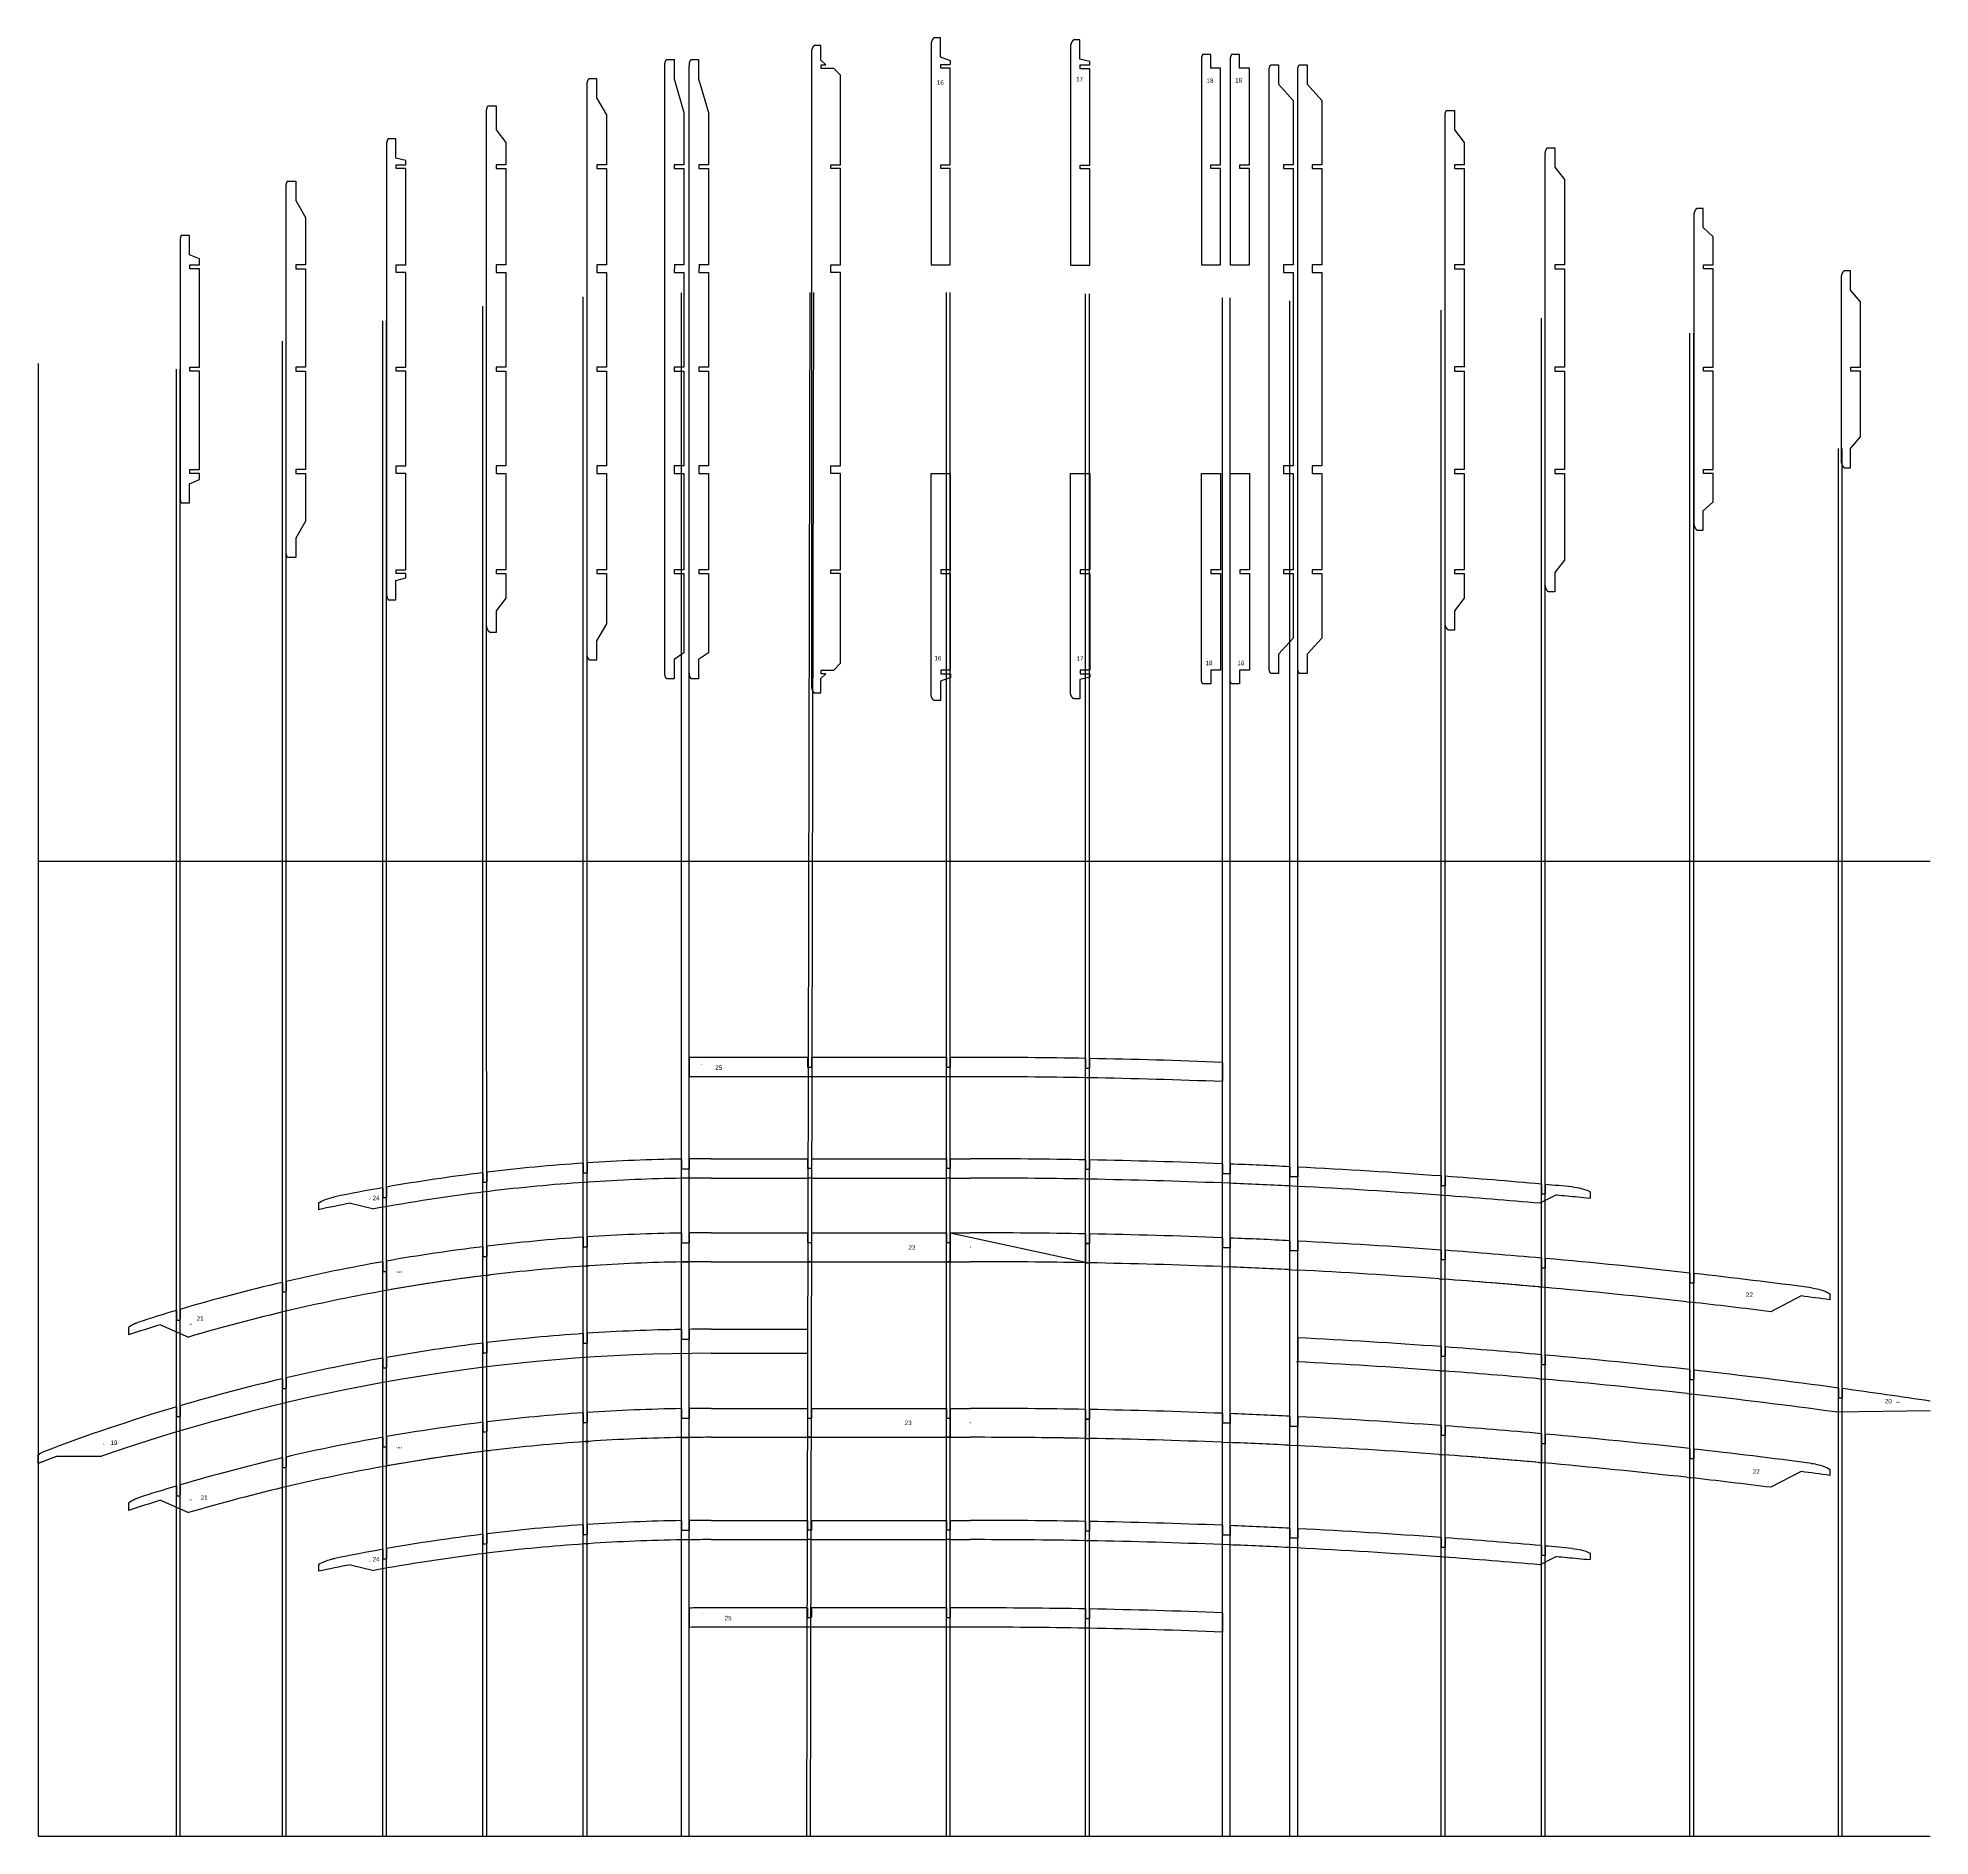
# Model space of a CAD drawing. Header units: inches. Extents: x -1514 to 1282, y -2074 to 286.
# Drawn here: x -1512.2 to -1315.9, y -1915.5 to -1728.9 of the extents above; entities that cross this region are included whole.
import ezdxf

# ---------------------------------------------------------------- set-up
doc = ezdxf.new("R2010")
doc.units = ezdxf.units.IN
doc.header["$LTSCALE"] = 0.1
doc.header["$MEASUREMENT"] = 0
doc.layers.add('cockpit', color=1, linetype='Continuous', lineweight=20)

msp = doc.modelspace()

# ---------------------------------------------------------------- linework, layer by layer
for p, q in [((-1455.59322, -1915.49827), (-1455.59322, -1755.77289)), ((-1455.19322, -1915.49827), (-1455.19322, -1755.77289)), ((-1445.4007, -1915.49827), (-1445.4007, -1755.36105)), ((-1444.6007, -1915.49827), (-1444.6007, -1755.36105)), ((-1432.41438, -1915.49827), (-1432.06656, -1755.34746)), ((-1432.01442, -1915.49827), (-1431.66661, -1755.34833)), ((-1417.92016, -1915.49827), (-1417.92016, -1755.34778)), ((-1417.52016, -1915.49827), (-1417.52016, -1755.34778)), ((-1403.49322, -1915.49827), (-1403.49322, -1755.46214)), ((-1403.09322, -1915.49827), (-1403.09322, -1755.46214)), ((-1389.3007, -1915.49827), (-1389.3007, -1755.8907)), ((-1388.5007, -1915.49827), (-1388.5007, -1755.8907)), ((-1382.29322, -1915.49827), (-1382.29322, -1756.20962)), ((-1381.49322, -1915.49827), (-1381.49322, -1756.20962)), ((-1476.39322, -1915.49827), (-1476.39322, -1758.27701)), ((-1475.99322, -1915.49827), (-1475.99322, -1758.27701)), ((-1465.99011, -1915.49827), (-1466.00187, -1756.74131)), ((-1465.60146, -1915.49827), (-1465.61322, -1756.74128)), ((-1366.61192, -1915.49827), (-1366.61192, -1757.16029)), ((-1366.21192, -1915.49827), (-1366.21192, -1757.16029)), ((-1356.21192, -1915.49827), (-1356.21192, -1758.00803)), ((-1355.81192, -1915.49827), (-1355.81192, -1758.00803)), ((-1486.79322, -1915.49827), (-1486.79322, -1760.39384)), ((-1486.39322, -1915.49827), (-1486.39322, -1760.39384)), ((-1340.81192, -1915.49827), (-1340.81192, -1759.56345)), ((-1340.41192, -1915.49827), (-1340.41192, -1759.56345)), ((-1512.09774, -1915.49827), (-1512.09774, -1762.70865)), ((-1497.79322, -1915.49827), (-1497.79322, -1763.28714)), ((-1497.39322, -1915.49827), (-1497.39322, -1763.28714)), ((-1325.41192, -1915.49827), (-1325.41192, -1771.50665)), ((-1325.01192, -1915.49827), (-1325.01192, -1771.50665)), ((-1512.09774, -1814.34647), (-1315.8957, -1814.34647)), ((-1432.32016, -1834.69639), (-1432.32016, -1835.69639)), ((-1403.49322, -1834.80349), (-1403.49322, -1835.80349)), ((-1432.32016, -1835.69639), (-1431.92016, -1835.69639)), ((-1431.92016, -1836.69639), (-1432.32016, -1836.69639)), ((-1417.92016, -1835.6964), (-1417.52016, -1835.69639)), ((-1417.52016, -1836.69639), (-1417.92016, -1836.69639)), ((-1403.13016, -1836.81042), (-1403.52897, -1836.80317)), ((-1403.49322, -1835.80349), (-1403.09322, -1835.80349)), ((-1465.99322, -1846.65824), (-1465.99322, -1847.65824)), ((-1455.59322, -1845.66822), (-1455.59322, -1846.66822)), ((-1455.59322, -1846.66822), (-1455.19322, -1846.66822)), ((-1445.4007, -1845.24048), (-1445.4007, -1846.24048)), ((-1445.4007, -1846.24048), (-1444.6007, -1846.24048)), ((-1431.92016, -1846.21624), (-1432.32016, -1846.21624)), ((-1431.92016, -1845.21624), (-1431.92016, -1846.21624)), ((-1417.52016, -1846.21624), (-1417.92016, -1846.21624)), ((-1417.52016, -1845.21624), (-1417.52016, -1846.21624)), ((-1403.09322, -1846.3306), (-1403.49322, -1846.3306)), ((-1403.09322, -1845.3306), (-1403.09322, -1846.3306)), ((-1388.5007, -1846.75916), (-1389.3007, -1846.75916)), ((-1388.5007, -1845.75916), (-1388.5007, -1846.75916)), ((-1381.49322, -1846.07808), (-1381.49322, -1847.07808)), ((-1476.39322, -1848.21603), (-1476.39322, -1849.21603)), ((-1465.99322, -1847.65824), (-1465.59209, -1847.65824)), ((-1465.35451, -1848.59544), (-1465.75041, -1848.64344)), ((-1455.06121, -1847.63699), (-1455.45711, -1847.66358)), ((-1455.06121, -1847.63699), (-1455.06121, -1847.63699)), ((-1444.57737, -1847.22937), (-1445.36916, -1847.24024)), ((-1431.92016, -1847.21624), (-1432.32016, -1847.21624)), ((-1417.52016, -1847.21624), (-1417.92016, -1847.21624)), ((-1403.13016, -1847.33026), (-1403.52897, -1847.32301)), ((-1388.58118, -1847.75754), (-1389.37879, -1847.7259)), ((-1381.5946, -1848.07551), (-1382.39221, -1848.0355)), ((-1381.49322, -1847.07808), (-1382.29322, -1847.07808)), ((-1366.21192, -1848.02875), (-1366.61192, -1848.02875)), ((-1366.21192, -1847.02875), (-1366.21192, -1848.02875)), ((-1355.81192, -1847.87649), (-1355.81192, -1848.87649)), ((-1479.72428, -1849.81678), (-1477.32599, -1850.41731)), ((-1476.39322, -1849.21603), (-1475.99322, -1849.21603)), ((-1366.35889, -1849.02334), (-1366.7577, -1848.99408)), ((-1354.64596, -1848.96165), (-1356.38872, -1849.83304)), ((-1355.81192, -1848.87649), (-1356.21192, -1848.87649)), ((-1465.99322, -1854.33855), (-1465.99322, -1855.33855)), ((-1455.59322, -1853.34854), (-1455.59322, -1854.34854)), ((-1455.59322, -1854.34854), (-1455.19322, -1854.34854)), ((-1445.4007, -1852.9208), (-1445.4007, -1853.9208)), ((-1445.4007, -1853.9208), (-1444.6007, -1853.9208)), ((-1432.32016, -1852.89655), (-1432.32016, -1853.89655)), ((-1432.32016, -1853.89655), (-1431.92016, -1853.89655)), ((-1417.92016, -1852.89655), (-1417.92016, -1853.89655)), ((-1417.92016, -1853.89655), (-1417.52016, -1853.89655)), ((-1417.52016, -1852.89655), (-1403.14863, -1856.01041)), ((-1476.39322, -1855.89634), (-1476.39322, -1856.89634)), ((-1465.99322, -1855.33855), (-1465.59322, -1855.33855)), ((-1454.99521, -1856.31512), (-1455.38905, -1856.34158)), ((-1444.5657, -1855.90962), (-1445.35339, -1855.92043)), ((-1431.92016, -1855.89655), (-1432.32016, -1855.89655)), ((-1417.52016, -1855.89655), (-1417.92016, -1855.89655)), ((-1486.79322, -1858.03588), (-1486.79322, -1859.03588)), ((-1476.39322, -1856.89634), (-1475.99322, -1856.89634)), ((-1465.23516, -1857.2686), (-1465.629, -1857.31636)), ((-1486.79322, -1859.03588), (-1486.39322, -1859.03588)), ((-1475.47511, -1858.7807), (-1475.86895, -1858.85018)), ((-1499.43231, -1862.42757), (-1496.54578, -1863.71373)), ((-1497.79322, -1860.95417), (-1497.79322, -1861.95417)), ((-1497.79322, -1861.95417), (-1497.39322, -1861.95417)), ((-1485.71506, -1860.86496), (-1486.10891, -1860.95679)), ((-1465.99322, -1864.34152), (-1465.99322, -1865.34152)), ((-1455.59322, -1863.3515), (-1455.59322, -1864.3515)), ((-1455.59322, -1864.3515), (-1455.19322, -1864.3515)), ((-1445.4007, -1862.92376), (-1445.4007, -1863.92376)), ((-1445.4007, -1863.92376), (-1444.6007, -1863.92376)), ((-1432.32016, -1862.89951), (-1432.32016, -1865.39951)), ((-1476.39322, -1865.8993), (-1476.39322, -1866.8993)), ((-1465.99322, -1865.34152), (-1465.59322, -1865.34152)), ((-1366.21192, -1865.73627), (-1366.61192, -1865.73627)), ((-1366.21192, -1864.73627), (-1366.21192, -1865.73627)), ((-1355.81192, -1865.58401), (-1355.81192, -1866.58401)), ((-1486.79322, -1868.03884), (-1486.79322, -1869.03884)), ((-1476.39322, -1866.8993), (-1475.99322, -1866.8993)), ((-1366.79414, -1867.20027), (-1366.39563, -1867.22952)), ((-1356.43292, -1868.0386), (-1356.03442, -1868.07409)), ((-1355.81192, -1866.58401), (-1356.21192, -1866.58192)), ((-1340.41192, -1868.13943), (-1340.81192, -1868.13734)), ((-1340.41192, -1867.13943), (-1340.41192, -1868.13943)), ((-1486.79322, -1869.03884), (-1486.39322, -1869.03884)), ((-1341.09035, -1869.57893), (-1340.69184, -1869.62371)), ((-1325.01192, -1870.05542), (-1325.41192, -1870.05333)), ((-1325.01192, -1869.05542), (-1325.01192, -1870.05542)), ((-1497.79322, -1870.95713), (-1497.79322, -1871.95713)), ((-1497.79322, -1871.95713), (-1497.39322, -1871.95713)), ((-1455.59322, -1871.5665), (-1455.59322, -1872.5665)), ((-1445.4007, -1871.13876), (-1445.4007, -1872.13876)), ((-1445.4007, -1872.13876), (-1444.6007, -1872.13876)), ((-1432.32016, -1871.11452), (-1432.32016, -1872.11452)), ((-1432.32016, -1872.11452), (-1431.92016, -1872.11452)), ((-1417.92016, -1871.11452), (-1417.92016, -1872.11452)), ((-1417.92016, -1872.11452), (-1417.52016, -1872.11452)), ((-1325.74778, -1871.47841), (-1315.8957, -1871.34054)), ((-1476.39322, -1874.11431), (-1476.39322, -1875.11431)), ((-1465.99322, -1872.55652), (-1465.99322, -1873.55652)), ((-1465.99322, -1873.55652), (-1465.59322, -1873.55652)), ((-1455.59322, -1872.5665), (-1455.19322, -1872.5665)), ((-1444.5657, -1874.12758), (-1445.35339, -1874.13839)), ((-1431.92016, -1874.11452), (-1432.32016, -1874.11452)), ((-1417.52016, -1874.11452), (-1417.92016, -1874.11452)), ((-1510.20191, -1876.07849), (-1505.54095, -1876.07849)), ((-1486.79322, -1876.25385), (-1486.79322, -1877.25385)), ((-1476.39322, -1875.11431), (-1475.99322, -1875.11431)), ((-1465.23516, -1875.48657), (-1465.629, -1875.53433)), ((-1454.99521, -1874.53309), (-1455.38905, -1874.55955)), ((-1486.79322, -1877.25385), (-1486.39322, -1877.25385)), ((-1475.47511, -1876.99866), (-1475.86895, -1877.06814)), ((-1497.79322, -1879.17213), (-1497.79322, -1880.17213)), ((-1497.79322, -1880.17213), (-1497.39322, -1880.17213)), ((-1485.71506, -1879.08292), (-1486.10891, -1879.17476)), ((-1499.43231, -1880.64553), (-1496.54578, -1881.93169)), ((-1455.59322, -1883.18339), (-1455.59322, -1884.18339)), ((-1445.4007, -1882.75565), (-1445.4007, -1883.75565)), ((-1445.4007, -1883.75565), (-1444.6007, -1883.75565)), ((-1431.92016, -1883.7314), (-1432.32016, -1883.7314)), ((-1431.92016, -1882.7314), (-1431.92016, -1883.7314)), ((-1417.52016, -1883.7314), (-1417.92016, -1883.7314)), ((-1417.52016, -1882.7314), (-1417.52016, -1883.7314)), ((-1403.09322, -1883.84577), (-1403.49322, -1883.84577)), ((-1403.09322, -1882.84577), (-1403.09322, -1883.84577)), ((-1388.5007, -1883.27432), (-1388.5007, -1884.27432)), ((-1381.49322, -1883.59324), (-1381.49322, -1884.59324)), ((-1476.39322, -1885.73119), (-1476.39322, -1886.73119)), ((-1465.99322, -1884.1734), (-1465.99322, -1885.1734)), ((-1465.99322, -1885.1734), (-1465.59209, -1885.1734)), ((-1455.59322, -1884.18339), (-1455.19322, -1884.18339)), ((-1455.06121, -1885.15215), (-1455.45711, -1885.17875)), ((-1455.06121, -1885.15215), (-1455.06121, -1885.15215)), ((-1444.57737, -1884.74454), (-1445.36916, -1884.7554)), ((-1431.92016, -1884.7314), (-1432.32016, -1884.7314)), ((-1417.52016, -1884.7314), (-1417.92016, -1884.7314)), ((-1403.13016, -1884.84542), (-1403.52897, -1884.83818)), ((-1388.58118, -1885.2727), (-1389.37879, -1885.24106)), ((-1388.5007, -1884.27432), (-1389.3007, -1884.27432)), ((-1381.5946, -1885.59067), (-1382.39221, -1885.55067)), ((-1381.49322, -1884.59324), (-1382.29322, -1884.59324)), ((-1366.21192, -1885.54391), (-1366.61192, -1885.54391)), ((-1366.21192, -1884.54391), (-1366.21192, -1885.54391)), ((-1355.81192, -1885.39165), (-1355.81192, -1886.39165)), ((-1479.72428, -1887.33194), (-1477.32599, -1887.93247)), ((-1476.39322, -1886.73119), (-1475.99322, -1886.73119)), ((-1465.35451, -1886.1106), (-1465.75041, -1886.15861)), ((-1366.35889, -1886.53851), (-1366.7577, -1886.50924)), ((-1354.64596, -1886.47682), (-1356.38872, -1887.3482)), ((-1355.81192, -1886.39165), (-1356.21192, -1886.39165)), ((-1432.32016, -1891.81056), (-1432.32016, -1892.81056)), ((-1403.49322, -1891.91765), (-1403.49322, -1892.91765)), ((-1432.32016, -1892.81056), (-1431.92016, -1892.81056)), ((-1431.92016, -1893.81056), (-1432.32016, -1893.81056)), ((-1417.92016, -1892.81056), (-1417.52016, -1892.81056)), ((-1417.52016, -1893.81056), (-1417.92016, -1893.81056)), ((-1403.13016, -1893.92458), (-1403.52897, -1893.91733)), ((-1403.49322, -1892.91765), (-1403.09322, -1892.91765)), ((-1512.09774, -1915.49827), (-1315.8957, -1915.49827))]:
    msp.add_line(p, q)
at = {"linetype": 'Continuous', "lineweight": 25}
for p, q in [((-1444.6007, -1834.71753), (-1444.6007, -1836.71848)), ((-1432.32016, -1834.69639), (-1442.3261, -1834.69639)), ((-1417.92016, -1834.69639), (-1431.92016, -1834.69639)), ((-1431.92016, -1834.69639), (-1431.92016, -1835.67642)), ((-1417.92016, -1834.69639), (-1417.92016, -1835.6964)), ((-1415.4757, -1834.69639), (-1417.52016, -1834.69639)), ((-1417.52016, -1834.69639), (-1417.52016, -1835.69639)), ((-1403.09322, -1834.81076), (-1403.09322, -1835.80349)), ((-1432.32016, -1836.69639), (-1442.3261, -1836.69639)), ((-1417.92016, -1836.69639), (-1431.92016, -1836.69639)), ((-1415.4757, -1836.69639), (-1417.52016, -1836.69639)), ((-1389.3007, -1835.20758), (-1389.3007, -1837.20911)), ((-1465.59322, -1846.60973), (-1465.59322, -1847.65824)), ((-1455.19322, -1845.64135), (-1455.19322, -1846.66822)), ((-1444.6007, -1845.22951), (-1444.6007, -1846.24048)), ((-1442.3261, -1845.21624), (-1432.32016, -1845.21624)), ((-1432.32016, -1845.21624), (-1432.32016, -1846.21624)), ((-1431.92016, -1845.21624), (-1417.92016, -1845.21624)), ((-1417.92016, -1845.21624), (-1417.92016, -1846.21624)), ((-1417.52016, -1845.21624), (-1415.4757, -1845.21624)), ((-1403.49322, -1845.32333), (-1403.49322, -1846.3306)), ((-1389.3007, -1845.72742), (-1389.3007, -1846.75916)), ((-1382.29322, -1846.03795), (-1382.29322, -1847.07808)), ((-1475.99322, -1848.14546), (-1475.99322, -1849.21603)), ((-1442.3261, -1847.21624), (-1432.32016, -1847.21624)), ((-1431.92016, -1847.21624), (-1417.92016, -1847.21624)), ((-1417.52016, -1847.21624), (-1415.4757, -1847.21624)), ((-1366.61192, -1846.9994), (-1366.61192, -1848.02875)), ((-1356.21192, -1847.84087), (-1356.21192, -1848.87649)), ((-1351.16124, -1848.63148), (-1351.16124, -1849.28832)), ((-1483.04404, -1849.79889), (-1483.04404, -1850.49564)), ((-1465.59322, -1854.29005), (-1465.59322, -1855.26991)), ((-1455.19322, -1853.32166), (-1455.19322, -1854.30162)), ((-1444.6007, -1852.90982), (-1444.6007, -1853.88982)), ((-1442.3261, -1852.89655), (-1432.32016, -1852.89655)), ((-1431.92016, -1852.89655), (-1431.92016, -1853.87658)), ((-1431.92016, -1852.89655), (-1417.92016, -1852.89655)), ((-1417.52016, -1852.89655), (-1415.4757, -1852.89655)), ((-1417.52016, -1852.89655), (-1417.52016, -1853.87655)), ((-1403.49322, -1853.00365), (-1403.49322, -1856.00413)), ((-1475.99322, -1855.82578), (-1475.99322, -1856.80547)), ((-1442.3261, -1855.89655), (-1432.32016, -1855.89655)), ((-1431.92016, -1855.89655), (-1417.92016, -1855.89655)), ((-1417.52016, -1855.89655), (-1415.4757, -1855.89655)), ((-1486.39322, -1857.94261), (-1486.39322, -1858.92208)), ((-1497.39322, -1860.83591), (-1497.39322, -1861.81506)), ((-1502.76946, -1862.72823), (-1502.76946, -1863.48275)), ((-1465.59322, -1864.29301), (-1465.59322, -1865.34152)), ((-1455.19322, -1863.32463), (-1455.19322, -1864.3515)), ((-1444.6007, -1862.91278), (-1444.6007, -1863.92376)), ((-1442.3261, -1862.89951), (-1432.32016, -1862.89951)), ((-1381.49322, -1863.7856), (-1381.49322, -1866.28883)), ((-1475.99322, -1865.82874), (-1475.99322, -1866.8993)), ((-1442.3261, -1865.39951), (-1432.32016, -1865.39951)), ((-1366.61192, -1864.70692), (-1366.61192, -1865.73627)), ((-1356.21192, -1865.54839), (-1356.21192, -1866.58192)), ((-1486.39322, -1867.94558), (-1486.39322, -1869.03884)), ((-1340.81192, -1867.09448), (-1340.81192, -1868.13734)), ((-1325.41192, -1869.00107), (-1325.41192, -1870.05333)), ((-1497.39322, -1870.83887), (-1497.39322, -1871.95713)), ((-1455.19322, -1871.53963), (-1455.19322, -1872.51958)), ((-1444.6007, -1871.12779), (-1444.6007, -1872.10779)), ((-1442.3261, -1871.11452), (-1432.32016, -1871.11452)), ((-1431.92016, -1871.11452), (-1431.92016, -1872.09454)), ((-1431.92016, -1871.11452), (-1417.92016, -1871.11452)), ((-1417.52016, -1871.11452), (-1415.4757, -1871.11452)), ((-1417.52016, -1871.11452), (-1417.52016, -1872.09452)), ((-1403.49322, -1871.22161), (-1403.49322, -1874.22209)), ((-1475.99322, -1874.04374), (-1475.99322, -1875.02344)), ((-1465.59322, -1872.50801), (-1465.59322, -1873.48787)), ((-1442.3261, -1874.11452), (-1432.32016, -1874.11452)), ((-1431.92016, -1874.11452), (-1417.92016, -1874.11452)), ((-1417.52016, -1874.11452), (-1415.4757, -1874.11452)), ((-1512.15681, -1876.05004), (-1512.15681, -1876.8142)), ((-1486.39322, -1876.16058), (-1486.39322, -1877.14005)), ((-1512.15681, -1876.8142), (-1512.09774, -1876.79545)), ((-1497.39322, -1879.05388), (-1497.39322, -1880.03303)), ((-1502.76946, -1880.9462), (-1502.76946, -1881.70072)), ((-1455.19322, -1883.15651), (-1455.19322, -1884.18339)), ((-1444.6007, -1882.74467), (-1444.6007, -1883.75565)), ((-1442.3261, -1882.7314), (-1432.32016, -1882.7314)), ((-1432.32016, -1882.7314), (-1432.32016, -1883.7314)), ((-1431.92016, -1882.7314), (-1417.92016, -1882.7314)), ((-1417.92016, -1882.7314), (-1417.92016, -1883.7314)), ((-1417.52016, -1882.7314), (-1415.4757, -1882.7314)), ((-1403.49322, -1882.8385), (-1403.49322, -1883.84577)), ((-1389.3007, -1883.24259), (-1389.3007, -1884.27432)), ((-1382.29322, -1883.55312), (-1382.29322, -1884.59324)), ((-1475.99322, -1885.66063), (-1475.99322, -1886.73119)), ((-1465.59322, -1884.1249), (-1465.59322, -1885.1734)), ((-1442.3261, -1884.7314), (-1432.32016, -1884.7314)), ((-1431.92016, -1884.7314), (-1417.92016, -1884.7314)), ((-1417.52016, -1884.7314), (-1415.4757, -1884.7314)), ((-1366.61192, -1884.51456), (-1366.61192, -1885.54391)), ((-1356.21192, -1885.35603), (-1356.21192, -1886.39165)), ((-1483.04404, -1887.31405), (-1483.04404, -1888.0108)), ((-1351.16124, -1886.14665), (-1351.16124, -1886.80349)), ((-1444.6007, -1891.83169), (-1444.6007, -1893.83264)), ((-1432.32016, -1891.81056), (-1442.3261, -1891.81056)), ((-1417.92016, -1891.81056), (-1431.92016, -1891.81056)), ((-1431.92016, -1891.81056), (-1431.92016, -1892.79058)), ((-1417.92016, -1891.81056), (-1417.92016, -1892.81056)), ((-1415.4757, -1891.81056), (-1417.52016, -1891.81056)), ((-1417.52016, -1891.81056), (-1417.52016, -1892.81056)), ((-1403.09322, -1891.92492), (-1403.09322, -1892.91765)), ((-1432.32016, -1893.81056), (-1442.3261, -1893.81056)), ((-1417.92016, -1893.81056), (-1431.92016, -1893.81056)), ((-1415.4757, -1893.81056), (-1417.52016, -1893.81056)), ((-1389.3007, -1892.32174), (-1389.3007, -1894.32327))]:
    msp.add_line(p, q, dxfattribs=at)
at = {"color": 4}
for p, q in [((-1465.99322, -1854.33855), (-1465.99322, -1855.33855)), ((-1455.59322, -1853.34854), (-1455.59322, -1854.34854)), ((-1455.59322, -1854.34854), (-1455.19322, -1854.34854)), ((-1445.4007, -1852.9208), (-1445.4007, -1853.9208)), ((-1445.4007, -1853.9208), (-1444.6007, -1853.9208)), ((-1432.32016, -1852.89655), (-1432.32016, -1853.89655)), ((-1432.32016, -1853.89655), (-1431.92016, -1853.89655)), ((-1417.92016, -1852.89655), (-1417.92016, -1853.89655)), ((-1417.92016, -1853.89655), (-1417.52016, -1853.89655)), ((-1403.49322, -1854.01092), (-1403.09322, -1854.01092)), ((-1403.09322, -1853.01092), (-1403.09322, -1854.01092)), ((-1388.5007, -1854.43947), (-1389.3007, -1854.43947)), ((-1388.5007, -1853.43947), (-1388.5007, -1854.43947)), ((-1381.49322, -1853.75839), (-1381.49322, -1854.75839)), ((-1465.99322, -1855.33855), (-1465.59322, -1855.33855)), ((-1455.38905, -1856.34158), (-1454.99521, -1856.31512)), ((-1445.35339, -1855.92043), (-1444.5657, -1855.90962)), ((-1432.32016, -1855.89655), (-1431.92016, -1855.89655)), ((-1417.92016, -1855.89655), (-1417.92016, -1855.89655)), ((-1417.92016, -1855.89655), (-1417.52016, -1855.89655)), ((-1403.54684, -1856.00317), (-1403.14863, -1856.01041)), ((-1389.41784, -1856.40545), (-1388.62142, -1856.43704)), ((-1381.49322, -1854.75839), (-1382.29322, -1854.75839)), ((-1366.21192, -1855.70907), (-1366.61192, -1855.70907)), ((-1366.21192, -1854.70907), (-1366.21192, -1855.70907)), ((-1465.629, -1857.31636), (-1465.23516, -1857.2686)), ((-1382.44171, -1856.71459), (-1381.64529, -1856.75454)), ((-1366.83059, -1857.67173), (-1366.43238, -1857.70095)), ((-1455.59322, -1871.5665), (-1455.59322, -1872.5665)), ((-1445.4007, -1871.13876), (-1445.4007, -1872.13876)), ((-1445.4007, -1872.13876), (-1444.6007, -1872.13876)), ((-1432.32016, -1871.11452), (-1432.32016, -1872.11452)), ((-1432.32016, -1872.11452), (-1431.92016, -1872.11452)), ((-1417.92016, -1871.11452), (-1417.92016, -1872.11452)), ((-1417.92016, -1872.11452), (-1417.52016, -1872.11452)), ((-1403.49322, -1872.22888), (-1403.09322, -1872.22888)), ((-1403.09322, -1871.22888), (-1403.09322, -1872.22888)), ((-1388.5007, -1871.65744), (-1388.5007, -1872.65744)), ((-1381.49322, -1871.97636), (-1381.49322, -1872.97636)), ((-1465.99322, -1872.55652), (-1465.99322, -1873.55652)), ((-1465.99322, -1873.55652), (-1465.59322, -1873.55652)), ((-1455.59322, -1872.5665), (-1455.19322, -1872.5665)), ((-1445.35339, -1874.13839), (-1444.5657, -1874.12758)), ((-1432.32016, -1874.11452), (-1431.92016, -1874.11452)), ((-1417.92016, -1874.11452), (-1417.92016, -1874.11452)), ((-1417.92016, -1874.11452), (-1417.52016, -1874.11452)), ((-1403.54684, -1874.22113), (-1403.14863, -1874.22837)), ((-1388.5007, -1872.65744), (-1389.3007, -1872.65744)), ((-1381.49322, -1872.97636), (-1382.29322, -1872.97636)), ((-1366.21192, -1873.92703), (-1366.61192, -1873.92703)), ((-1366.21192, -1872.92703), (-1366.21192, -1873.92703)), ((-1465.629, -1875.53433), (-1465.23516, -1875.48657)), ((-1455.38905, -1874.55955), (-1454.99521, -1874.53309)), ((-1389.41784, -1874.62341), (-1388.62142, -1874.65501)), ((-1382.44171, -1874.93256), (-1381.64529, -1874.9725)), ((-1366.83059, -1875.8897), (-1366.43238, -1875.91892))]:
    msp.add_line(p, q, dxfattribs=at)
at = {"color": 4, "linetype": 'Continuous', "lineweight": 25}
for p, q in [((-1465.59322, -1854.29005), (-1465.59322, -1855.33855)), ((-1455.19322, -1853.32166), (-1455.19322, -1854.34854)), ((-1444.6007, -1852.90982), (-1444.6007, -1853.9208)), ((-1442.3261, -1852.89655), (-1432.32016, -1852.89655)), ((-1431.92016, -1852.89655), (-1431.92016, -1853.89655)), ((-1431.92016, -1852.89655), (-1417.92016, -1852.89655)), ((-1417.52016, -1852.89655), (-1415.4757, -1852.89655)), ((-1417.52016, -1852.89655), (-1417.52016, -1853.87655)), ((-1403.49322, -1853.00365), (-1403.49322, -1854.01092)), ((-1389.3007, -1853.40774), (-1389.3007, -1854.43947)), ((-1382.29322, -1853.71827), (-1382.29322, -1854.75839)), ((-1475.99322, -1855.82578), (-1475.99322, -1858.87228)), ((-1442.3261, -1855.89655), (-1432.32016, -1855.89655)), ((-1431.92016, -1855.89655), (-1417.92016, -1855.89655)), ((-1417.52016, -1855.89655), (-1415.4757, -1855.89655)), ((-1366.61192, -1854.67971), (-1366.61192, -1855.70907)), ((-1356.21192, -1855.52118), (-1356.21192, -1858.53303)), ((-1455.19322, -1871.53963), (-1455.19322, -1872.5665)), ((-1444.6007, -1871.12779), (-1444.6007, -1872.13876)), ((-1442.3261, -1871.11452), (-1432.32016, -1871.11452)), ((-1431.92016, -1871.11452), (-1431.92016, -1872.11452)), ((-1431.92016, -1871.11452), (-1417.92016, -1871.11452)), ((-1417.52016, -1871.11452), (-1415.4757, -1871.11452)), ((-1417.52016, -1871.11452), (-1417.52016, -1872.09452)), ((-1403.49322, -1871.22161), (-1403.49322, -1872.22888)), ((-1389.3007, -1871.6257), (-1389.3007, -1872.65744)), ((-1382.29322, -1871.93623), (-1382.29322, -1872.97636)), ((-1475.99322, -1874.04374), (-1475.99322, -1877.09024)), ((-1465.59322, -1872.50801), (-1465.59322, -1873.55652)), ((-1442.3261, -1874.11452), (-1432.32016, -1874.11452)), ((-1431.92016, -1874.11452), (-1417.92016, -1874.11452)), ((-1417.52016, -1874.11452), (-1415.4757, -1874.11452)), ((-1366.61192, -1872.89768), (-1366.61192, -1873.92703)), ((-1356.21192, -1873.73915), (-1356.21192, -1876.75099))]:
    msp.add_line(p, q, dxfattribs=at)
at = {"color": 1, "linetype": 'Continuous', "lineweight": 25}
for p, q in [((-1417.52016, -1852.89655), (-1415.4757, -1852.89655)), ((-1417.52016, -1852.89655), (-1417.52016, -1855.89655)), ((-1403.49322, -1853.00365), (-1403.49322, -1854.01092)), ((-1389.3007, -1853.40774), (-1389.3007, -1854.43947)), ((-1382.29322, -1853.71827), (-1382.29322, -1854.75839)), ((-1417.52016, -1855.89655), (-1415.4757, -1855.89655)), ((-1366.61192, -1854.67971), (-1366.61192, -1855.70907)), ((-1356.21192, -1855.52118), (-1356.21192, -1856.5568)), ((-1340.81192, -1857.06727), (-1340.81192, -1858.11222)), ((-1326.30789, -1859.21289), (-1326.30789, -1859.84181)), ((-1417.52016, -1871.11452), (-1415.4757, -1871.11452)), ((-1417.52016, -1871.11452), (-1417.52016, -1874.11452)), ((-1403.49322, -1871.22161), (-1403.49322, -1872.22888)), ((-1389.3007, -1871.6257), (-1389.3007, -1872.65744)), ((-1382.29322, -1871.93623), (-1382.29322, -1872.97636)), ((-1417.52016, -1874.11452), (-1415.4757, -1874.11452)), ((-1366.61192, -1872.89768), (-1366.61192, -1873.92703)), ((-1356.21192, -1873.73915), (-1356.21192, -1874.77477)), ((-1340.81192, -1875.28524), (-1340.81192, -1876.33019)), ((-1326.30789, -1877.43085), (-1326.30789, -1878.05977))]:
    msp.add_line(p, q, dxfattribs=at)
at = {"color": 1}
for p, q in [((-1403.09322, -1854.01092), (-1403.49322, -1854.01092)), ((-1403.09322, -1853.01092), (-1403.09322, -1854.01092)), ((-1388.5007, -1854.43947), (-1389.3007, -1854.43947)), ((-1388.5007, -1853.43947), (-1388.5007, -1854.43947)), ((-1381.49322, -1853.75839), (-1381.49322, -1854.75839)), ((-1403.54684, -1856.00317), (-1403.14863, -1856.01041)), ((-1389.41784, -1856.40545), (-1388.62142, -1856.43704)), ((-1381.49322, -1854.75839), (-1382.29322, -1854.75839)), ((-1366.21192, -1855.70907), (-1366.61192, -1855.70907)), ((-1366.21192, -1854.70907), (-1366.21192, -1855.70907)), ((-1355.81192, -1856.5568), (-1356.21192, -1856.5568)), ((-1355.81192, -1855.5568), (-1355.81192, -1856.5568)), ((-1382.44171, -1856.71459), (-1381.64529, -1856.75454)), ((-1366.83059, -1857.67173), (-1366.43238, -1857.70095)), ((-1356.47712, -1858.50944), (-1356.07891, -1858.5449)), ((-1340.41192, -1858.11222), (-1340.81192, -1858.11222)), ((-1340.41192, -1857.11222), (-1340.41192, -1858.11222)), ((-1341.14604, -1860.04861), (-1340.74783, -1860.09336)), ((-1329.28205, -1859.44886), (-1332.41087, -1861.08589)), ((-1403.09322, -1872.22888), (-1403.49322, -1872.22888)), ((-1403.09322, -1871.22888), (-1403.09322, -1872.22888)), ((-1388.5007, -1871.65744), (-1388.5007, -1872.65744)), ((-1381.49322, -1871.97636), (-1381.49322, -1872.97636)), ((-1403.54684, -1874.22113), (-1403.14863, -1874.22837)), ((-1388.5007, -1872.65744), (-1389.3007, -1872.65744)), ((-1381.49322, -1872.97636), (-1382.29322, -1872.97636)), ((-1366.21192, -1873.92703), (-1366.61192, -1873.92703)), ((-1366.21192, -1872.92703), (-1366.21192, -1873.92703)), ((-1355.81192, -1873.77477), (-1355.81192, -1874.77477)), ((-1389.41784, -1874.62341), (-1388.62142, -1874.65501)), ((-1382.44171, -1874.93256), (-1381.64529, -1874.9725)), ((-1366.83059, -1875.8897), (-1366.43238, -1875.91892)), ((-1355.81192, -1874.77477), (-1356.21192, -1874.77477)), ((-1340.41192, -1875.33019), (-1340.41192, -1876.33019)), ((-1356.47712, -1876.7274), (-1356.07891, -1876.76286)), ((-1340.41192, -1876.33019), (-1340.81192, -1876.33019)), ((-1329.28205, -1877.66683), (-1332.41087, -1879.30386)), ((-1341.14604, -1878.26657), (-1340.74783, -1878.31132))]:
    msp.add_line(p, q, dxfattribs=at)
at = {"color": 7, "linetype": 'Continuous', "lineweight": 25}
for points in [[(-1417.4993, -1731.67289), (-1417.4993, -1731.30981), (-1418.54015, -1730.90836), (-1418.54015, -1728.90836), (-1419.22574, -1728.90836), (-1419.23006, -1728.91262), (-1419.23435, -1728.9169), (-1419.23862, -1728.92121), (-1419.24286, -1728.92555), (-1419.24707, -1728.92992), (-1419.25126, -1728.93432), (-1419.25543, -1728.93875), (-1419.25956, -1728.9432), (-1419.26368, -1728.94768), (-1419.26776, -1728.95219), (-1419.27182, -1728.95673), (-1419.27585, -1728.96129), (-1419.27985, -1728.96588), (-1419.28383, -1728.97049), (-1419.28778, -1728.97513), (-1419.2917, -1728.9798), (-1419.29559, -1728.98449), (-1419.29945, -1728.9892), (-1419.30329, -1728.99394), (-1419.3071, -1728.99871), (-1419.31088, -1729.0035), (-1419.31463, -1729.00831), (-1419.31835, -1729.01314), (-1419.32204, -1729.018), (-1419.3257, -1729.02288), (-1419.32933, -1729.02779), (-1419.33293, -1729.03271), (-1419.3365, -1729.03766), (-1419.34004, -1729.04263), (-1419.34355, -1729.04762), (-1419.34703, -1729.05264), (-1419.35048, -1729.05767), (-1419.35389, -1729.06272), (-1419.35728, -1729.0678), (-1419.36063, -1729.07289), (-1419.36395, -1729.07801), (-1419.36724, -1729.08314), (-1419.3705, -1729.08829), (-1419.37372, -1729.09347), (-1419.37691, -1729.09866), (-1419.38007, -1729.10387), (-1419.38319, -1729.10909), (-1419.38629, -1729.11434), (-1419.38934, -1729.1196), (-1419.39237, -1729.12488), (-1419.39536, -1729.13017), (-1419.39832, -1729.13549), (-1419.40124, -1729.14082), (-1419.40412, -1729.14616), (-1419.40698, -1729.15152), (-1419.40979, -1729.1569), (-1419.41258, -1729.16229), (-1419.41532, -1729.1677), (-1419.41803, -1729.17312), (-1419.42071, -1729.17856), (-1419.42335, -1729.18401), (-1419.42596, -1729.18949), (-1419.42854, -1729.19498), (-1419.43108, -1729.2005), (-1419.43359, -1729.20603), (-1419.43606, -1729.21158), (-1419.4385, -1729.21715), (-1419.44091, -1729.22273), (-1419.44328, -1729.22833), (-1419.44562, -1729.23395), (-1419.44793, -1729.23958), (-1419.4502, -1729.24523), (-1419.45243, -1729.2509), (-1419.45464, -1729.25658), (-1419.4568, -1729.26227), (-1419.45893, -1729.26798), (-1419.46103, -1729.27371), (-1419.46309, -1729.27945), (-1419.46512, -1729.2852), (-1419.46711, -1729.29096), (-1419.46907, -1729.29674), (-1419.47099, -1729.30253), (-1419.47288, -1729.30833), (-1419.47473, -1729.31415), (-1419.47654, -1729.31997), (-1419.47832, -1729.32581), (-1419.48007, -1729.33166), (-1419.48177, -1729.33751), (-1419.48344, -1729.34338), (-1419.48508, -1729.34926), (-1419.48668, -1729.35515), (-1419.48824, -1729.36105), (-1419.48977, -1729.36695), (-1419.49126, -1729.37287), (-1419.49271, -1729.37879), (-1419.49413, -1729.38472), (-1419.49551, -1729.39066), (-1419.49685, -1729.3966), (-1419.49815, -1729.40256), (-1419.49942, -1729.40851), (-1419.50065, -1729.41448), (-1419.50185, -1729.42045), (-1419.503, -1729.42643), (-1419.50412, -1729.43241), (-1419.5052, -1729.43839), (-1419.50625, -1729.44438), (-1419.50725, -1729.45038), (-1419.50822, -1729.45638), (-1419.50915, -1729.46238), (-1419.51004, -1729.46838), (-1419.51089, -1729.47439), (-1419.51171, -1729.4804), (-1419.51249, -1729.48642), (-1419.51286, -1729.48942), (-1419.51304, -1729.49093), (-1419.51323, -1729.49246), (-1419.51394, -1729.49855), (-1419.51461, -1729.50465), (-1419.51524, -1729.51076), (-1419.51583, -1729.51687), (-1419.51639, -1729.52298), (-1419.51691, -1729.5291), (-1419.51739, -1729.53522), (-1419.51783, -1729.54134), (-1419.51823, -1729.54747), (-1419.5186, -1729.5536), (-1419.51893, -1729.55973), (-1419.51921, -1729.56587), (-1419.51946, -1729.572), (-1419.51968, -1729.57814), (-1419.51985, -1729.58428), (-1419.51998, -1729.59041), (-1419.52008, -1729.59655), (-1419.52014, -1729.60269), (-1419.52016, -1729.60882), (-1419.52016, -1752.47289), (-1417.52016, -1752.47289), (-1417.52016, -1742.47289), (-1418.52016, -1742.47289), (-1418.52016, -1742.07289), (-1417.52016, -1742.07289), (-1417.52016, -1732.07289), (-1418.52016, -1732.07289), (-1418.52016, -1731.67289), (-1417.52016, -1731.67289)], [(-1446.12502, -1752.4729), (-1446.1454, -1753.2729), (-1445.1454, -1753.2729), (-1445.1454, -1763.08714), (-1446.1454, -1763.08714), (-1446.1454, -1763.48714), (-1445.1454, -1763.48714), (-1445.1454, -1773.30138), (-1446.1454, -1773.30138), (-1446.1454, -1774.10138), (-1445.1454, -1774.10138), (-1445.1454, -1784.10138), (-1446.1454, -1784.10138), (-1446.1454, -1784.50138), (-1445.1454, -1784.50138), (-1445.1454, -1792.71024), (-1446.1654, -1793.42777), (-1446.1654, -1795.42777), (-1446.92789, -1795.42777), (-1446.92929, -1795.42602), (-1446.93068, -1795.42427), (-1446.93206, -1795.42252), (-1446.93345, -1795.42076), (-1446.93482, -1795.419), (-1446.9362, -1795.41724), (-1446.93757, -1795.41547), (-1446.93894, -1795.4137), (-1446.9403, -1795.41192), (-1446.94166, -1795.41015), (-1446.94302, -1795.40836), (-1446.94437, -1795.40658), (-1446.94572, -1795.40479), (-1446.94706, -1795.403), (-1446.9484, -1795.40121), (-1446.94974, -1795.39941), (-1446.95107, -1795.39761), (-1446.9524, -1795.3958), (-1446.95372, -1795.39399), (-1446.95504, -1795.39218), (-1446.95636, -1795.39037), (-1446.95767, -1795.38855), (-1446.95898, -1795.38673), (-1446.96028, -1795.3849), (-1446.96158, -1795.38308), (-1446.96288, -1795.38125), (-1446.96417, -1795.37941), (-1446.96546, -1795.37757), (-1446.96674, -1795.37573), (-1446.96802, -1795.37389), (-1446.9693, -1795.37204), (-1446.97057, -1795.37019), (-1446.97184, -1795.36834), (-1446.9731, -1795.36649), (-1446.97436, -1795.36463), (-1446.97562, -1795.36277), (-1446.97687, -1795.3609), (-1446.97812, -1795.35903), (-1446.97936, -1795.35716), (-1446.9806, -1795.35529), (-1446.98184, -1795.35341), (-1446.98307, -1795.35153), (-1446.98429, -1795.34965), (-1446.98552, -1795.34776), (-1446.98673, -1795.34587), (-1446.98795, -1795.34398), (-1446.98916, -1795.34209), (-1446.99037, -1795.34019), (-1446.99157, -1795.33829), (-1446.99277, -1795.33639), (-1446.99396, -1795.33448), (-1446.99515, -1795.33257), (-1446.99633, -1795.33066), (-1446.99751, -1795.32875), (-1446.99869, -1795.32683), (-1446.99986, -1795.32491), (-1447.00103, -1795.32299), (-1447.00219, -1795.32107), (-1447.00335, -1795.31914), (-1447.00451, -1795.31721), (-1447.00566, -1795.31527), (-1447.00681, -1795.31334), (-1447.00795, -1795.3114), (-1447.00909, -1795.30946), (-1447.01022, -1795.30752), (-1447.01135, -1795.30557), (-1447.01248, -1795.30362), (-1447.0136, -1795.30167), (-1447.01471, -1795.29972), (-1447.01582, -1795.29776), (-1447.01693, -1795.2958), (-1447.01804, -1795.29384), (-1447.01913, -1795.29188), (-1447.02023, -1795.28991), (-1447.02132, -1795.28794), (-1447.0224, -1795.28597), (-1447.02349, -1795.284), (-1447.02456, -1795.28202), (-1447.02563, -1795.28004), (-1447.0267, -1795.27806), (-1447.02777, -1795.27608), (-1447.02883, -1795.27409), (-1447.02988, -1795.27211), (-1447.03093, -1795.27012), (-1447.03198, -1795.26812), (-1447.03302, -1795.26613), (-1447.03405, -1795.26413), (-1447.03508, -1795.26213), (-1447.03611, -1795.26013), (-1447.03714, -1795.25813), (-1447.03815, -1795.25612), (-1447.03917, -1795.25411), (-1447.04018, -1795.2521), (-1447.04118, -1795.25009), (-1447.04218, -1795.24808), (-1447.04318, -1795.24606), (-1447.04417, -1795.24404), (-1447.04516, -1795.24202), (-1447.04614, -1795.24), (-1447.04712, -1795.23797), (-1447.04809, -1795.23595), (-1447.04906, -1795.23392), (-1447.05002, -1795.23189), (-1447.05098, -1795.22985), (-1447.05193, -1795.22782), (-1447.05288, -1795.22578), (-1447.05383, -1795.22374), (-1447.05477, -1795.2217), (-1447.0557, -1795.21966), (-1447.05663, -1795.21761), (-1447.05756, -1795.21557), (-1447.05848, -1795.21352), (-1447.0594, -1795.21147), (-1447.06031, -1795.20941), (-1447.06122, -1795.20736), (-1447.06212, -1795.2053), (-1447.06302, -1795.20325), (-1447.06391, -1795.20119), (-1447.0648, -1795.19912), (-1447.06568, -1795.19706), (-1447.06656, -1795.195), (-1447.06744, -1795.19293), (-1447.06831, -1795.19086), (-1447.06917, -1795.18879), (-1447.07003, -1795.18672), (-1447.07089, -1795.18465), (-1447.07174, -1795.18257), (-1447.07258, -1795.18049), (-1447.07342, -1795.17841), (-1447.07426, -1795.17633), (-1447.07509, -1795.17425), (-1447.07591, -1795.17217), (-1447.07673, -1795.17008), (-1447.07755, -1795.168), (-1447.07836, -1795.16591), (-1447.07917, -1795.16382), (-1447.07997, -1795.16173), (-1447.08077, -1795.15964), (-1447.08156, -1795.15754), (-1447.08234, -1795.15545), (-1447.08313, -1795.15335), (-1447.0839, -1795.15125), (-1447.08467, -1795.14915), (-1447.08544, -1795.14705), (-1447.0862, -1795.14495), (-1447.08696, -1795.14285), (-1447.08771, -1795.14074), (-1447.08846, -1795.13863), (-1447.0892, -1795.13653), (-1447.08939, -1795.136), (-1447.08948, -1795.13573), (-1447.08957, -1795.13547), (-1447.08994, -1795.13441), (-1447.09068, -1795.13228), (-1447.09105, -1795.13121), (-1447.09141, -1795.13015), (-1447.09178, -1795.12908), (-1447.09214, -1795.12801), (-1447.0925, -1795.12693), (-1447.09286, -1795.12586), (-1447.09322, -1795.12478), (-1447.09358, -1795.1237), (-1447.09394, -1795.12261), (-1447.0943, -1795.12152), (-1447.09465, -1795.12043), (-1447.09501, -1795.11933), (-1447.09536, -1795.11823), (-1447.09571, -1795.11713), (-1447.09606, -1795.11602), (-1447.09641, -1795.1149), (-1447.09676, -1795.11378), (-1447.09711, -1795.11266), (-1447.09745, -1795.11153), (-1447.0978, -1795.11039), (-1447.09797, -1795.10982), (-1447.09814, -1795.10924), (-1447.09831, -1795.10867), (-1447.09848, -1795.10809), (-1447.09865, -1795.10752), (-1447.09882, -1795.10694), (-1447.099, -1795.10636), (-1447.09917, -1795.10577), (-1447.09933, -1795.10519), (-1447.0995, -1795.1046), (-1447.09967, -1795.10402), (-1447.09984, -1795.10343), (-1447.10001, -1795.10283), (-1447.10018, -1795.10224), (-1447.10035, -1795.10164), (-1447.10052, -1795.10105), (-1447.10068, -1795.10045), (-1447.10085, -1795.09984), (-1447.10102, -1795.09924), (-1447.10118, -1795.09863), (-1447.10135, -1795.09802), (-1447.10152, -1795.09741), (-1447.10168, -1795.0968), (-1447.10185, -1795.09619), (-1447.10201, -1795.09557), (-1447.10218, -1795.09495), (-1447.10234, -1795.09433), (-1447.10251, -1795.0937), (-1447.10267, -1795.09308), (-1447.10284, -1795.09245), (-1447.103, -1795.09181), (-1447.10316, -1795.09118), (-1447.10333, -1795.09054), (-1447.10349, -1795.0899), (-1447.10365, -1795.08926), (-1447.10381, -1795.08862), (-1447.10397, -1795.08797), (-1447.10414, -1795.08732), (-1447.1043, -1795.08667), (-1447.10446, -1795.08601), (-1447.10462, -1795.08535), (-1447.10478, -1795.08469), (-1447.10494, -1795.08403), (-1447.1051, -1795.08336), (-1447.10526, -1795.08269), (-1447.10542, -1795.08202), (-1447.10558, -1795.08134), (-1447.10574, -1795.08066), (-1447.1059, -1795.07998), (-1447.10606, -1795.0793), (-1447.10621, -1795.07861), (-1447.10637, -1795.07792), (-1447.10653, -1795.07723), (-1447.10669, -1795.07653), (-1447.10684, -1795.07583), (-1447.107, -1795.07512), (-1447.10716, -1795.07442), (-1447.10731, -1795.07371), (-1447.10747, -1795.07299), (-1447.10763, -1795.07228), (-1447.10778, -1795.07156), (-1447.10794, -1795.07083), (-1447.10809, -1795.07011), (-1447.10825, -1795.06938), (-1447.1084, -1795.06864), (-1447.10855, -1795.0679), (-1447.10871, -1795.06716), (-1447.10886, -1795.06642), (-1447.10902, -1795.06567), (-1447.10917, -1795.06492), (-1447.10932, -1795.06416), (-1447.10947, -1795.0634), (-1447.10963, -1795.06264), (-1447.10978, -1795.06187), (-1447.10993, -1795.0611), (-1447.11008, -1795.06032), (-1447.11023, -1795.05955), (-1447.11038, -1795.05876), (-1447.11054, -1795.05798), (-1447.11069, -1795.05719), (-1447.11084, -1795.05639), (-1447.11099, -1795.05559), (-1447.11114, -1795.05479), (-1447.11129, -1795.05398), (-1447.11143, -1795.05317), (-1447.11158, -1795.05236), (-1447.11173, -1795.05154), (-1447.11188, -1795.05071), (-1447.11203, -1795.04989), (-1447.11218, -1795.04906), (-1447.11232, -1795.04822), (-1447.11247, -1795.04738), (-1447.11262, -1795.04653), (-1447.11277, -1795.04568), (-1447.11291, -1795.04483), (-1447.11306, -1795.04397), (-1447.1132, -1795.04311), (-1447.11335, -1795.04224), (-1447.1135, -1795.04137), (-1447.11364, -1795.04049), (-1447.11379, -1795.03961), (-1447.11393, -1795.03873), (-1447.11408, -1795.03784), (-1447.11422, -1795.03694), (-1447.11436, -1795.03604), (-1447.11451, -1795.03514), (-1447.11465, -1795.03423), (-1447.1148, -1795.03331), (-1447.11494, -1795.03239), (-1447.11508, -1795.03147), (-1447.11522, -1795.03054), (-1447.11537, -1795.02961), (-1447.11551, -1795.02867), (-1447.11565, -1795.02772), (-1447.11579, -1795.02678), (-1447.11593, -1795.02582), (-1447.11607, -1795.02486), (-1447.11621, -1795.0239), (-1447.11636, -1795.02293), (-1447.1165, -1795.02195), (-1447.11664, -1795.02097), (-1447.11678, -1795.01999), (-1447.11691, -1795.019), (-1447.11705, -1795.018), (-1447.11719, -1795.017), (-1447.11733, -1795.01599), (-1447.11747, -1795.01498), (-1447.11761, -1795.01397), (-1447.11775, -1795.01294), (-1447.11788, -1795.01191), (-1447.11802, -1795.01088), (-1447.11816, -1795.00984), (-1447.1183, -1795.0088), (-1447.11843, -1795.00775), (-1447.11857, -1795.00669), (-1447.11871, -1795.00563), (-1447.11884, -1795.00456), (-1447.11898, -1795.00349), (-1447.11911, -1795.00241), (-1447.11925, -1795.00132), (-1447.11938, -1795.00023), (-1447.11952, -1794.99913), (-1447.11965, -1794.99803), (-1447.11979, -1794.99692), (-1447.11992, -1794.99581), (-1447.12006, -1794.99469), (-1447.12019, -1794.99356), (-1447.12032, -1794.99243), (-1447.12046, -1794.99129), (-1447.12059, -1794.99014), (-1447.12072, -1794.98899), (-1447.12086, -1794.98784), (-1447.12099, -1794.98667), (-1447.12112, -1794.9855), (-1447.12125, -1794.98433), (-1447.12138, -1794.98315), (-1447.12151, -1794.98196), (-1447.12165, -1794.98076), (-1447.12178, -1794.97956), (-1447.12184, -1794.97896), (-1447.12191, -1794.97835), (-1447.12197, -1794.97775), (-1447.12204, -1794.97714), (-1447.1221, -1794.97653), (-1447.12217, -1794.97592), (-1447.12223, -1794.97531), (-1447.1223, -1794.97469), (-1447.12236, -1794.97408), (-1447.12243, -1794.97346), (-1447.12249, -1794.97284), (-1447.12256, -1794.97222), (-1447.12262, -1794.97159), (-1447.12269, -1794.97097), (-1447.12275, -1794.97034), (-1447.12281, -1794.96972), (-1447.12288, -1794.96909), (-1447.12294, -1794.96846), (-1447.12301, -1794.96782), (-1447.12307, -1794.96719), (-1447.12314, -1794.96655), (-1447.1232, -1794.96592), (-1447.12326, -1794.96528), (-1447.12333, -1794.96464), (-1447.12339, -1794.96399), (-1447.12346, -1794.96335), (-1447.12352, -1794.9627), (-1447.12358, -1794.96205), (-1447.12365, -1794.9614), (-1447.12371, -1794.96075), (-1447.12377, -1794.9601), (-1447.12384, -1794.95945), (-1447.1239, -1794.95879), (-1447.12396, -1794.95813), (-1447.12403, -1794.95747), (-1447.12409, -1794.95681), (-1447.12415, -1794.95615), (-1447.12422, -1794.95548), (-1447.12428, -1794.95481), (-1447.12434, -1794.95414), (-1447.12441, -1794.95347), (-1447.12447, -1794.9528), (-1447.12453, -1794.95213), (-1447.12459, -1794.95145), (-1447.12466, -1794.95078), (-1447.12472, -1794.9501), (-1447.12478, -1794.94941), (-1447.12485, -1794.94873), (-1447.12491, -1794.94805), (-1447.12497, -1794.94736), (-1447.12503, -1794.94667), (-1447.1251, -1794.94598), (-1447.12516, -1794.94529), (-1447.12522, -1794.9446), (-1447.12528, -1794.9439), (-1447.12534, -1794.9432), (-1447.12541, -1794.94251), (-1447.12547, -1794.9418), (-1447.12553, -1794.9411), (-1447.12559, -1794.9404), (-1447.12565, -1794.93969), (-1447.12572, -1794.93898), (-1447.12578, -1794.93827), (-1447.12584, -1794.93756), (-1447.1259, -1794.93685), (-1447.12596, -1794.93613), (-1447.12602, -1794.93541), (-1447.12609, -1794.93469), (-1447.12615, -1794.93397), (-1447.12621, -1794.93325), (-1447.12627, -1794.93252), (-1447.12633, -1794.9318), (-1447.12639, -1794.93107), (-1447.12645, -1794.93034), (-1447.12651, -1794.92961), (-1447.12657, -1794.92887), (-1447.12664, -1794.92813), (-1447.1267, -1794.9274), (-1447.12676, -1794.92666), (-1447.12682, -1794.92591), (-1447.12688, -1794.92517), (-1447.12694, -1794.92442), (-1447.127, -1794.92368), (-1447.12706, -1794.92293), (-1447.12712, -1794.92218), (-1447.12718, -1794.92142), (-1447.12724, -1794.92067), (-1447.1273, -1794.91991), (-1447.12736, -1794.91915), (-1447.12742, -1794.91839), (-1447.12748, -1794.91762), (-1447.12754, -1794.91686), (-1447.1276, -1794.91609), (-1447.12766, -1794.91532), (-1447.12772, -1794.91455), (-1447.12778, -1794.91378), (-1447.12784, -1794.913), (-1447.1279, -1794.91223), (-1447.12796, -1794.91145), (-1447.12802, -1794.91067), (-1447.12808, -1794.90988), (-1447.12814, -1794.9091), (-1447.1282, -1794.90831), (-1447.12826, -1794.90752), (-1447.12832, -1794.90673), (-1447.12838, -1794.90594), (-1447.12844, -1794.90514), (-1447.1285, -1794.90435), (-1447.12856, -1794.90355), (-1447.12861, -1794.90275), (-1447.12867, -1794.90194), (-1447.12873, -1794.90114), (-1447.12879, -1794.90033), (-1447.12885, -1794.89952), (-1447.12891, -1794.89871), (-1447.12897, -1794.8979), (-1447.12903, -1794.89708), (-1447.12909, -1794.89626), (-1447.12914, -1794.89545), (-1447.1292, -1794.89462), (-1447.12926, -1794.8938), (-1447.12932, -1794.89297), (-1447.12938, -1794.89215), (-1447.12944, -1794.89132), (-1447.12949, -1794.89049), (-1447.12955, -1794.88965), (-1447.12961, -1794.88882), (-1447.12967, -1794.88798), (-1447.12973, -1794.88714), (-1447.12978, -1794.88629), (-1447.12984, -1794.88545), (-1447.1299, -1794.8846), (-1447.12996, -1794.88375), (-1447.13002, -1794.8829), (-1447.13007, -1794.88205), (-1447.13013, -1794.8812), (-1447.13019, -1794.88034), (-1447.13025, -1794.87948), (-1447.1303, -1794.87862), (-1447.13036, -1794.87775), (-1447.13042, -1794.87689), (-1447.13048, -1794.87602), (-1447.13053, -1794.87515), (-1447.13059, -1794.87428), (-1447.13065, -1794.8734), (-1447.13071, -1794.87253), (-1447.13076, -1794.87165), (-1447.13082, -1794.87077), (-1447.13088, -1794.86989), (-1447.13093, -1794.869), (-1447.13099, -1794.86811), (-1447.13105, -1794.86722), (-1447.1311, -1794.86633), (-1447.13116, -1794.86544), (-1447.13122, -1794.86454), (-1447.13127, -1794.86364), (-1447.13133, -1794.86274), (-1447.13139, -1794.86184), (-1447.13144, -1794.86094), (-1447.1315, -1794.86003), (-1447.13156, -1794.85912), (-1447.13161, -1794.85821), (-1447.13167, -1794.85729), (-1447.13172, -1794.85638), (-1447.13178, -1794.85546), (-1447.13184, -1794.85454), (-1447.13189, -1794.85362), (-1447.13195, -1794.85269), (-1447.132, -1794.85176), (-1447.13206, -1794.85083), (-1447.13212, -1794.8499), (-1447.13217, -1794.84897), (-1447.13223, -1794.84803), (-1447.13228, -1794.84709), (-1447.13234, -1794.84615), (-1447.13239, -1794.84521), (-1447.13245, -1794.84427), (-1447.1325, -1794.84332), (-1447.13256, -1794.84237), (-1447.13262, -1794.84142), (-1447.13267, -1794.84046), (-1447.13273, -1794.8395), (-1447.13278, -1794.83854), (-1447.13284, -1794.83758), (-1447.13289, -1794.83662), (-1447.13295, -1794.83565), (-1447.133, -1794.83469), (-1447.13306, -1794.83371), (-1447.13311, -1794.83274), (-1447.13317, -1794.83177), (-1447.13322, -1794.83079), (-1447.13327, -1794.82981), (-1447.13333, -1794.82883), (-1447.13338, -1794.82784), (-1447.13344, -1794.82685), (-1447.13349, -1794.82586), (-1447.13355, -1794.82487), (-1447.1336, -1794.82388), (-1447.13366, -1794.82288), (-1447.13371, -1794.82188), (-1447.13376, -1794.82088), (-1447.13382, -1794.81988), (-1447.13387, -1794.81887), (-1447.13393, -1794.81786), (-1447.13398, -1794.81685), (-1447.13403, -1794.81584), (-1447.13409, -1794.81483), (-1447.13414, -1794.81381), (-1447.1342, -1794.81279), (-1447.13425, -1794.81176), (-1447.1343, -1794.81074), (-1447.13436, -1794.80971), (-1447.13441, -1794.80868), (-1447.13446, -1794.80765), (-1447.13452, -1794.80661), (-1447.13457, -1794.80558), (-1447.13462, -1794.80454), (-1447.13468, -1794.80349), (-1447.13473, -1794.80245), (-1447.13478, -1794.8014), (-1447.13484, -1794.80035), (-1447.13489, -1794.7993), (-1447.13494, -1794.79825), (-1447.135, -1794.79719), (-1447.13505, -1794.79613), (-1447.1351, -1794.79507), (-1447.13516, -1794.79401), (-1447.13521, -1794.79294), (-1447.13526, -1794.79187), (-1447.13531, -1794.7908), (-1447.13537, -1794.78972), (-1447.13542, -1794.78865), (-1447.13547, -1794.78757), (-1447.13552, -1794.78649), (-1447.13558, -1794.7854), (-1447.13563, -1794.78432), (-1447.13568, -1794.78323), (-1447.13573, -1794.78213), (-1447.13579, -1794.78104), (-1447.13584, -1794.77994), (-1447.13589, -1794.77884), (-1447.13594, -1794.77774), (-1447.13599, -1794.77664), (-1447.13605, -1794.77553), (-1447.1361, -1794.77442), (-1447.13615, -1794.77331), (-1447.1362, -1794.7722), (-1447.13625, -1794.77108), (-1447.13631, -1794.76996), (-1447.13636, -1794.76884), (-1447.13641, -1794.76771), (-1447.13646, -1794.76659), (-1447.13651, -1794.76546), (-1447.13656, -1794.76432), (-1447.13662, -1794.76319), (-1447.13667, -1794.76205), (-1447.13672, -1794.76091), (-1447.13677, -1794.75977), (-1447.13682, -1794.75862), (-1447.13687, -1794.75747), (-1447.13692, -1794.75632), (-1447.13697, -1794.75517), (-1447.13703, -1794.75401), (-1447.13708, -1794.75286), (-1447.13713, -1794.7517), (-1447.13718, -1794.75053), (-1447.13723, -1794.74937), (-1447.13728, -1794.7482), (-1447.13733, -1794.74703), (-1447.13738, -1794.74585), (-1447.13743, -1794.74467), (-1447.13748, -1794.74349), (-1447.13753, -1794.74231), (-1447.13758, -1794.74113), (-1447.13763, -1794.73994), (-1447.13768, -1794.73875), (-1447.13774, -1794.73756), (-1447.13779, -1794.73636), (-1447.13784, -1794.73516), (-1447.13789, -1794.73396), (-1447.13794, -1794.73276), (-1447.13799, -1794.73155), (-1447.13804, -1794.73035), (-1447.13809, -1794.72913), (-1447.13814, -1794.72792), (-1447.13819, -1794.7267), (-1447.13824, -1794.72548), (-1447.13829, -1794.72426), (-1447.13834, -1794.72304), (-1447.13839, -1794.72181), (-1447.13844, -1794.72058), (-1447.13848, -1794.71935), (-1447.13853, -1794.71811), (-1447.13858, -1794.71687), (-1447.13863, -1794.71563), (-1447.13868, -1794.71439), (-1447.13873, -1794.71314), (-1447.13878, -1794.71189), (-1447.13883, -1794.71064), (-1447.13888, -1794.70938), (-1447.13893, -1794.70812), (-1447.13898, -1794.70686), (-1447.13903, -1794.7056), (-1447.13908, -1794.70433), (-1447.13913, -1794.70307), (-1447.13917, -1794.70179), (-1447.13922, -1794.70052), (-1447.13927, -1794.69924), (-1447.13932, -1794.69796), (-1447.13937, -1794.69668), (-1447.13942, -1794.69539), (-1447.13947, -1794.69411), (-1447.13952, -1794.69282), (-1447.13956, -1794.69152), (-1447.13961, -1794.69022), (-1447.13966, -1794.68893), (-1447.13971, -1794.68762), (-1447.13976, -1794.68632), (-1447.13981, -1794.68501), (-1447.13986, -1794.6837), (-1447.1399, -1794.68239), (-1447.13995, -1794.68107), (-1447.14, -1794.67975), (-1447.14005, -1794.67843), (-1447.1401, -1794.6771), (-1447.14014, -1794.67577), (-1447.14019, -1794.67444), (-1447.14024, -1794.67311), (-1447.14029, -1794.67177), (-1447.14034, -1794.67043), (-1447.14038, -1794.66909), (-1447.14043, -1794.66775), (-1447.14048, -1794.6664), (-1447.14053, -1794.66505), (-1447.14057, -1794.6637), (-1447.14062, -1794.66234), (-1447.14067, -1794.66098), (-1447.14072, -1794.65962), (-1447.14076, -1794.65825), (-1447.14081, -1794.65688), (-1447.14086, -1794.65551), (-1447.14091, -1794.65414), (-1447.14095, -1794.65276), (-1447.141, -1794.65138), (-1447.14105, -1794.65), (-1447.14109, -1794.64861), (-1447.14114, -1794.64722), (-1447.14119, -1794.64583), (-1447.14124, -1794.64444), (-1447.14128, -1794.64304), (-1447.14133, -1794.64164), (-1447.14138, -1794.64024), (-1447.14142, -1794.63883), (-1447.14147, -1794.63742), (-1447.14152, -1794.63601), (-1447.14156, -1794.63459), (-1447.14161, -1794.63318), (-1447.14166, -1794.63176), (-1447.1417, -1794.63033), (-1447.14175, -1794.6289), (-1447.1418, -1794.62747), (-1447.14184, -1794.62604), (-1447.14189, -1794.62461), (-1447.14193, -1794.62317), (-1447.14198, -1794.62172), (-1447.14203, -1794.62028), (-1447.14207, -1794.61883), (-1447.14212, -1794.61738), (-1447.14216, -1794.61593), (-1447.14221, -1794.61447), (-1447.14226, -1794.61301), (-1447.1423, -1794.61155), (-1447.14235, -1794.61008), (-1447.14239, -1794.60861), (-1447.14244, -1794.60714), (-1447.14249, -1794.60566), (-1447.14253, -1794.60419), (-1447.14258, -1794.6027), (-1447.14262, -1794.60122), (-1447.14267, -1794.59973), (-1447.14271, -1794.59824), (-1447.14276, -1794.59675), (-1447.1428, -1794.59525), (-1447.14285, -1794.59375), (-1447.14289, -1794.59225), (-1447.14294, -1794.59074), (-1447.14298, -1794.58923), (-1447.14303, -1794.58772), (-1447.14308, -1794.58621), (-1447.14312, -1794.58469), (-1447.14317, -1794.58317), (-1447.14321, -1794.58164), (-1447.14326, -1794.58011), (-1447.1433, -1794.57858), (-1447.14334, -1794.57705), (-1447.14339, -1794.57551), (-1447.14343, -1794.57397), (-1447.14348, -1794.57243), (-1447.14352, -1794.57088), (-1447.14357, -1794.56933), (-1447.14361, -1794.56778), (-1447.14366, -1794.56623), (-1447.1437, -1794.56467), (-1447.14375, -1794.56311), (-1447.14379, -1794.56154), (-1447.14384, -1794.55997), (-1447.14388, -1794.5584), (-1447.14392, -1794.55683), (-1447.14397, -1794.55525), (-1447.14401, -1794.55367), (-1447.14406, -1794.55208), (-1447.1441, -1794.5505), (-1447.14414, -1794.54891), (-1447.14419, -1794.54731), (-1447.14423, -1794.54572), (-1447.14428, -1794.54412), (-1447.14432, -1794.54251), (-1447.14436, -1794.54091), (-1447.14441, -1794.5393), (-1447.14445, -1794.53768), (-1447.1445, -1794.53607), (-1447.14454, -1794.53445), (-1447.14458, -1794.53282), (-1447.14463, -1794.5312), (-1447.14467, -1794.52957), (-1447.14471, -1794.52794), (-1447.14476, -1794.5263), (-1447.1448, -1794.52466), (-1447.14484, -1794.52302), (-1447.14489, -1794.52138), (-1447.14493, -1794.51973), (-1447.14497, -1794.51808), (-1447.14502, -1794.51642), (-1447.14506, -1794.51476), (-1447.1451, -1794.5131), (-1447.14515, -1794.51144), (-1447.14519, -1794.50977), (-1447.14523, -1794.5081), (-1447.14527, -1794.50642), (-1447.14532, -1794.50475), (-1447.14536, -1794.50306), (-1447.1454, -1794.50138), (-1447.1454, -1732.0729), (-1447.14533, -1732.07045), (-1447.14526, -1732.06801), (-1447.14518, -1732.06557), (-1447.14511, -1732.06314), (-1447.14504, -1732.06072), (-1447.14496, -1732.0583), (-1447.14489, -1732.05589), (-1447.14481, -1732.05349), (-1447.14474, -1732.05109), (-1447.14467, -1732.0487), (-1447.14459, -1732.04631), (-1447.14451, -1732.04393), (-1447.14444, -1732.04155), (-1447.14436, -1732.03919), (-1447.14429, -1732.03682), (-1447.14421, -1732.03447), (-1447.14414, -1732.03212), (-1447.14406, -1732.02977), (-1447.14398, -1732.02743), (-1447.1439, -1732.0251), (-1447.14383, -1732.02277), (-1447.14375, -1732.02045), (-1447.14367, -1732.01814), (-1447.14359, -1732.01583), (-1447.14352, -1732.01352), (-1447.14344, -1732.01123), (-1447.14336, -1732.00894), (-1447.14328, -1732.00665), (-1447.1432, -1732.00437), (-1447.14312, -1732.0021), (-1447.14304, -1731.99983), (-1447.14296, -1731.99757), (-1447.14288, -1731.99531), (-1447.1428, -1731.99306), (-1447.14272, -1731.99082), (-1447.14264, -1731.98858), (-1447.14256, -1731.98634), (-1447.14248, -1731.98412), (-1447.1424, -1731.9819), (-1447.14232, -1731.97968), (-1447.14224, -1731.97747), (-1447.14215, -1731.97527), (-1447.14207, -1731.97307), (-1447.14199, -1731.97088), (-1447.14191, -1731.96869), (-1447.14182, -1731.96651), (-1447.14174, -1731.96433), (-1447.14166, -1731.96216), (-1447.14157, -1731.96), (-1447.14149, -1731.95784), (-1447.1414, -1731.95569), (-1447.14132, -1731.95354), (-1447.14124, -1731.9514), (-1447.14115, -1731.94926), (-1447.14107, -1731.94713), (-1447.14098, -1731.94501), (-1447.1409, -1731.94289), (-1447.14081, -1731.94078), (-1447.14072, -1731.93867), (-1447.14064, -1731.93657), (-1447.14055, -1731.93447), (-1447.14047, -1731.93238), (-1447.14038, -1731.93029), (-1447.14029, -1731.92821), (-1447.1402, -1731.92614), (-1447.14012, -1731.92407), (-1447.14003, -1731.92201), (-1447.13994, -1731.91995), (-1447.13985, -1731.9179), (-1447.13976, -1731.91585), (-1447.13968, -1731.91381), (-1447.13959, -1731.91177), (-1447.1395, -1731.90974), (-1447.13941, -1731.90772), (-1447.13932, -1731.9057), (-1447.13923, -1731.90368), (-1447.13914, -1731.90167), (-1447.13905, -1731.89967), (-1447.13896, -1731.89767), (-1447.13887, -1731.89568), (-1447.13878, -1731.89369), (-1447.13869, -1731.89171), (-1447.1386, -1731.88973), (-1447.1385, -1731.88776), (-1447.13841, -1731.8858), (-1447.13832, -1731.88384), (-1447.13823, -1731.88188), (-1447.13814, -1731.87993), (-1447.13804, -1731.87799), (-1447.13795, -1731.87605), (-1447.13786, -1731.87411), (-1447.13776, -1731.87218), (-1447.13767, -1731.87026), (-1447.13758, -1731.86834), (-1447.13748, -1731.86643), (-1447.13739, -1731.86452), (-1447.13729, -1731.86262), (-1447.1372, -1731.86072), (-1447.1371, -1731.85883), (-1447.13701, -1731.85694), (-1447.13691, -1731.85506), (-1447.13682, -1731.85318), (-1447.13672, -1731.85131), (-1447.13662, -1731.84945), (-1447.13653, -1731.84759), (-1447.13643, -1731.84573), (-1447.13633, -1731.84388), (-1447.13624, -1731.84203), (-1447.13614, -1731.84019), (-1447.13604, -1731.83836), (-1447.13594, -1731.83653), (-1447.13585, -1731.8347), (-1447.13575, -1731.83288), (-1447.13565, -1731.83107), (-1447.13555, -1731.82926), (-1447.13545, -1731.82745), (-1447.13535, -1731.82565), (-1447.13525, -1731.82386), (-1447.13515, -1731.82207), (-1447.13505, -1731.82028), (-1447.13495, -1731.8185), (-1447.13485, -1731.81672), (-1447.13475, -1731.81495), (-1447.13465, -1731.81319), (-1447.13455, -1731.81143), (-1447.13445, -1731.80967), (-1447.13435, -1731.80792), (-1447.13425, -1731.80618), (-1447.13415, -1731.80444), (-1447.13404, -1731.8027), (-1447.13394, -1731.80097), (-1447.13384, -1731.79925), (-1447.13374, -1731.79752), (-1447.13363, -1731.79581), (-1447.13353, -1731.7941), (-1447.13343, -1731.79239), (-1447.13332, -1731.79069), (-1447.13322, -1731.78899), (-1447.13311, -1731.7873), (-1447.13301, -1731.78561), (-1447.1329, -1731.78393), (-1447.1328, -1731.78225), (-1447.13269, -1731.78058), (-1447.13259, -1731.77891), (-1447.13248, -1731.77725), (-1447.13238, -1731.77559), (-1447.13227, -1731.77394), (-1447.13217, -1731.77229), (-1447.13206, -1731.77065), (-1447.13195, -1731.76901), (-1447.13184, -1731.76737), (-1447.13174, -1731.76574), (-1447.13163, -1731.76412), (-1447.13152, -1731.7625), (-1447.13141, -1731.76088), (-1447.13131, -1731.75927), (-1447.1312, -1731.75766), (-1447.13109, -1731.75606), (-1447.13098, -1731.75446), (-1447.13087, -1731.75287), (-1447.13076, -1731.75128), (-1447.13065, -1731.7497), (-1447.13054, -1731.74812), (-1447.13043, -1731.74654), (-1447.13032, -1731.74497), (-1447.13021, -1731.74341), (-1447.1301, -1731.74185), (-1447.12999, -1731.74029), (-1447.12988, -1731.73874), (-1447.12977, -1731.73719), (-1447.12966, -1731.73565), (-1447.12954, -1731.73411), (-1447.12943, -1731.73258), (-1447.12932, -1731.73105), (-1447.12921, -1731.72952), (-1447.12909, -1731.728), (-1447.12898, -1731.72649), (-1447.12887, -1731.72498), (-1447.12875, -1731.72347), (-1447.12864, -1731.72197), (-1447.12853, -1731.72047), (-1447.12841, -1731.71897), (-1447.1283, -1731.71749), (-1447.12818, -1731.716), (-1447.12807, -1731.71452), (-1447.12795, -1731.71304), (-1447.12784, -1731.71157), (-1447.12772, -1731.7101), (-1447.12761, -1731.70864), (-1447.12749, -1731.70718), (-1447.12737, -1731.70573), (-1447.12726, -1731.70428), (-1447.12714, -1731.70283), (-1447.12702, -1731.70139), (-1447.12691, -1731.69995), (-1447.12679, -1731.69852), (-1447.12667, -1731.69709), (-1447.12655, -1731.69567), (-1447.12643, -1731.69425), (-1447.12632, -1731.69283), (-1447.1262, -1731.69142), (-1447.12608, -1731.69001), (-1447.12596, -1731.68861), (-1447.12584, -1731.68721), (-1447.12572, -1731.68581), (-1447.1256, -1731.68442), (-1447.12548, -1731.68304), (-1447.12536, -1731.68165), (-1447.12524, -1731.68028), (-1447.12512, -1731.6789), (-1447.125, -1731.67753), (-1447.12488, -1731.67617), (-1447.12475, -1731.6748), (-1447.12463, -1731.67345), (-1447.12451, -1731.67209), (-1447.12439, -1731.67074), (-1447.12427, -1731.6694), (-1447.12414, -1731.66806), (-1447.12402, -1731.66672), (-1447.1239, -1731.66539), (-1447.12377, -1731.66406), (-1447.12365, -1731.66273), (-1447.12353, -1731.66141), (-1447.1234, -1731.66009), (-1447.12328, -1731.65878), (-1447.12315, -1731.65747), (-1447.12303, -1731.65616), (-1447.1229, -1731.65486), (-1447.12278, -1731.65357), (-1447.12265, -1731.65227), (-1447.12253, -1731.65098), (-1447.1224, -1731.6497), (-1447.12227, -1731.64842), (-1447.12215, -1731.64714), (-1447.12202, -1731.64586), (-1447.12189, -1731.64459), (-1447.12177, -1731.64333), (-1447.12164, -1731.64207), (-1447.12151, -1731.64081), (-1447.12138, -1731.63955), (-1447.12125, -1731.6383), (-1447.12113, -1731.63706), (-1447.121, -1731.63581), (-1447.12087, -1731.63457), (-1447.12074, -1731.63334), (-1447.12061, -1731.63211), (-1447.12048, -1731.63088), (-1447.12035, -1731.62965), (-1447.12022, -1731.62843), (-1447.12009, -1731.62722), (-1447.11996, -1731.62601), (-1447.11983, -1731.6248), (-1447.1197, -1731.62359), (-1447.11957, -1731.62239), (-1447.11944, -1731.62119), (-1447.1193, -1731.62), (-1447.11917, -1731.61881), (-1447.11904, -1731.61762), (-1447.11891, -1731.61644), (-1447.11877, -1731.61526), (-1447.11864, -1731.61408), (-1447.11851, -1731.61291), (-1447.11837, -1731.61174), (-1447.11824, -1731.61058), (-1447.11811, -1731.60941), (-1447.11797, -1731.60826), (-1447.11784, -1731.6071), (-1447.1177, -1731.60595), (-1447.11757, -1731.60481), (-1447.11743, -1731.60366), (-1447.1173, -1731.60252), (-1447.11716, -1731.60139), (-1447.11703, -1731.60025), (-1447.11689, -1731.59912), (-1447.11676, -1731.598), (-1447.11662, -1731.59688), (-1447.11648, -1731.59576), (-1447.11635, -1731.59464), (-1447.11621, -1731.59353), (-1447.11607, -1731.59242), (-1447.11593, -1731.59132), (-1447.1158, -1731.59021), (-1447.11566, -1731.58912), (-1447.11552, -1731.58802), (-1447.11538, -1731.58693), (-1447.11524, -1731.58584), (-1447.1151, -1731.58476), (-1447.11496, -1731.58368), (-1447.11482, -1731.5826), (-1447.11468, -1731.58153), (-1447.11454, -1731.58046), (-1447.1144, -1731.57939), (-1447.11426, -1731.57832), (-1447.11412, -1731.57726), (-1447.11398, -1731.57621), (-1447.11384, -1731.57515), (-1447.1137, -1731.5741), (-1447.11356, -1731.57305), (-1447.11341, -1731.57201), (-1447.11327, -1731.57097), (-1447.11313, -1731.56993), (-1447.11299, -1731.5689), (-1447.11284, -1731.56786), (-1447.1127, -1731.56684), (-1447.11256, -1731.56581), (-1447.11241, -1731.56479), (-1447.11227, -1731.56377), (-1447.11212, -1731.56276), (-1447.11198, -1731.56174), (-1447.11184, -1731.56074), (-1447.11169, -1731.55973), (-1447.11155, -1731.55873), (-1447.1114, -1731.55773), (-1447.11125, -1731.55673), (-1447.11111, -1731.55574), (-1447.11096, -1731.55475), (-1447.11082, -1731.55376), (-1447.11067, -1731.55278), (-1447.11052, -1731.5518), (-1447.11038, -1731.55082), (-1447.11023, -1731.54985), (-1447.11008, -1731.54887), (-1447.10993, -1731.54791), (-1447.10978, -1731.54694), (-1447.10964, -1731.54598), (-1447.10949, -1731.54502), (-1447.10934, -1731.54406), (-1447.10919, -1731.54311), (-1447.10904, -1731.54216), (-1447.10889, -1731.54121), (-1447.10874, -1731.54027), (-1447.10859, -1731.53933), (-1447.10844, -1731.53839), (-1447.10829, -1731.53745), (-1447.10814, -1731.53652), (-1447.10799, -1731.53559), (-1447.10784, -1731.53466), (-1447.10769, -1731.53374), (-1447.10754, -1731.53282), (-1447.10738, -1731.5319), (-1447.10723, -1731.53099), (-1447.10708, -1731.53008), (-1447.10693, -1731.52917), (-1447.10677, -1731.52826), (-1447.10662, -1731.52736), (-1447.10647, -1731.52646), (-1447.10631, -1731.52556), (-1447.10616, -1731.52466), (-1447.10601, -1731.52377), (-1447.10585, -1731.52288), (-1447.1057, -1731.52199), (-1447.10554, -1731.52111), (-1447.10539, -1731.52023), (-1447.10523, -1731.51935), (-1447.10508, -1731.51847), (-1447.10492, -1731.5176), (-1447.10476, -1731.51673), (-1447.10461, -1731.51586), (-1447.10445, -1731.515), (-1447.10429, -1731.51414), (-1447.10414, -1731.51328), (-1447.10398, -1731.51242), (-1447.10382, -1731.51157), (-1447.10366, -1731.51072), (-1447.10351, -1731.50987), (-1447.10335, -1731.50902), (-1447.10319, -1731.50818), (-1447.10303, -1731.50734), (-1447.10287, -1731.5065), (-1447.10271, -1731.50566), (-1447.10255, -1731.50483), (-1447.10239, -1731.504), (-1447.10223, -1731.50317), (-1447.10207, -1731.50235), (-1447.10191, -1731.50152), (-1447.10175, -1731.5007), (-1447.10159, -1731.49989), (-1447.10143, -1731.49907), (-1447.10127, -1731.49826), (-1447.10111, -1731.49745), (-1447.10094, -1731.49664), (-1447.10078, -1731.49584), (-1447.10062, -1731.49503), (-1447.10046, -1731.49423), (-1447.10029, -1731.49343), (-1447.10013, -1731.49264), (-1447.09997, -1731.49185), (-1447.0998, -1731.49106), (-1447.09964, -1731.49027), (-1447.09948, -1731.48948), (-1447.09931, -1731.4887), (-1447.09915, -1731.48792), (-1447.09898, -1731.48714), (-1447.09882, -1731.48636), (-1447.09865, -1731.48559), (-1447.09849, -1731.48482), (-1447.09832, -1731.48405), (-1447.09815, -1731.48328), (-1447.09799, -1731.48252), (-1447.09782, -1731.48176), (-1447.09766, -1731.481), (-1447.09749, -1731.48024), (-1447.09732, -1731.47949), (-1447.09715, -1731.47873), (-1447.09699, -1731.47798), (-1447.09682, -1731.47723), (-1447.09665, -1731.47649), (-1447.09648, -1731.47574), (-1447.09631, -1731.475), (-1447.09614, -1731.47426), (-1447.09597, -1731.47353), (-1447.0958, -1731.47279), (-1447.09563, -1731.47206), (-1447.09546, -1731.47133), (-1447.09529, -1731.4706), (-1447.09512, -1731.46987), (-1447.09495, -1731.46915), (-1447.09478, -1731.46843), (-1447.09461, -1731.46771), (-1447.09444, -1731.46699), (-1447.09427, -1731.46627), (-1447.09409, -1731.46556), (-1447.09392, -1731.46485), (-1447.09375, -1731.46414), (-1447.09358, -1731.46343), (-1447.0934, -1731.46273), (-1447.09323, -1731.46202), (-1447.09306, -1731.46132), (-1447.09288, -1731.46062), (-1447.09271, -1731.45993), (-1447.09254, -1731.45923), (-1447.09236, -1731.45854), (-1447.09219, -1731.45785), (-1447.09201, -1731.45716), (-1447.09184, -1731.45647), (-1447.09166, -1731.45579), (-1447.09149, -1731.4551), (-1447.09131, -1731.45442), (-1447.09113, -1731.45374), (-1447.09096, -1731.45307), (-1447.09078, -1731.45239), (-1447.0906, -1731.45172), (-1447.09043, -1731.45105), (-1447.09025, -1731.45038), (-1447.09007, -1731.44971), (-1447.08989, -1731.44904), (-1447.08971, -1731.44838), (-1447.08954, -1731.44772), (-1447.08936, -1731.44706), (-1447.08918, -1731.4464), (-1447.089, -1731.44574), (-1447.08882, -1731.44509), (-1447.08864, -1731.44443), (-1447.08846, -1731.44378), (-1447.08828, -1731.44313), (-1447.0881, -1731.44249), (-1447.08792, -1731.44184), (-1447.08774, -1731.4412), (-1447.08756, -1731.44055), (-1447.08738, -1731.43991), (-1447.08719, -1731.43927), (-1447.08701, -1731.43864), (-1447.08683, -1731.438), (-1447.08665, -1731.43737), (-1447.08646, -1731.43674), (-1447.08628, -1731.43611), (-1447.0861, -1731.43548), (-1447.08591, -1731.43485), (-1447.08573, -1731.43422), (-1447.08555, -1731.4336), (-1447.08536, -1731.43298), (-1447.08518, -1731.43236), (-1447.08499, -1731.43174), (-1447.08481, -1731.43112), (-1447.08462, -1731.43051), (-1447.08444, -1731.42989), (-1447.08425, -1731.42928), (-1447.08407, -1731.42867), (-1447.08388, -1731.42806), (-1447.08369, -1731.42745), (-1447.08332, -1731.42624), (-1447.08295, -1731.42504), (-1447.08257, -1731.42384), (-1447.08219, -1731.42264), (-1447.08182, -1731.42146), (-1447.08144, -1731.42027), (-1447.08106, -1731.4191), (-1447.08068, -1731.41793), (-1447.0803, -1731.41676), (-1447.07991, -1731.41561), (-1447.07953, -1731.41445), (-1447.07914, -1731.4133), (-1447.07876, -1731.41216), (-1447.07837, -1731.41102), (-1447.07798, -1731.40989), (-1447.0776, -1731.40876), (-1447.07721, -1731.40764), (-1447.07682, -1731.40652), (-1447.07642, -1731.40541), (-1447.07603, -1731.4043), (-1447.07564, -1731.40319), (-1447.07524, -1731.40209), (-1447.07485, -1731.401), (-1447.07445, -1731.39991), (-1447.07405, -1731.39882), (-1447.07365, -1731.39774), (-1447.07325, -1731.39666), (-1447.07285, -1731.39559), (-1447.07245, -1731.39452), (-1447.07205, -1731.39345), (-1447.07164, -1731.39239), (-1447.07124, -1731.39133), (-1447.07083, -1731.39028), (-1447.07043, -1731.38922), (-1447.07002, -1731.38818), (-1447.06961, -1731.38713), (-1447.0692, -1731.38609), (-1447.06879, -1731.38505), (-1447.06838, -1731.38402), (-1447.06796, -1731.38299), (-1447.06755, -1731.38196), (-1447.06714, -1731.38094), (-1447.06672, -1731.37991), (-1447.0663, -1731.3789), (-1447.06588, -1731.37788), (-1447.06547, -1731.37687), (-1447.06505, -1731.37585), (-1447.06462, -1731.37485), (-1447.0642, -1731.37384), (-1447.06378, -1731.37284), (-1447.06335, -1731.37184), (-1447.06293, -1731.37084), (-1447.0625, -1731.36984), (-1447.06208, -1731.36884), (-1447.06165, -1731.36785), (-1447.06122, -1731.36686), (-1447.06079, -1731.36587), (-1447.06036, -1731.36488), (-1447.05992, -1731.3639), (-1447.05949, -1731.36291), (-1447.05906, -1731.36193), (-1447.05862, -1731.36095), (-1447.05818, -1731.35997), (-1447.05775, -1731.35899), (-1447.05687, -1731.35704), (-1447.05599, -1731.35509), (-1447.0551, -1731.35315), (-1447.05421, -1731.35121), (-1447.05399, -1731.35072), (-1447.05376, -1731.35023), (-1447.05331, -1731.34926), (-1447.0524, -1731.3473), (-1447.05149, -1731.34535), (-1447.05058, -1731.3434), (-1447.04966, -1731.34145), (-1447.04873, -1731.33951), (-1447.0478, -1731.33756), (-1447.04687, -1731.33562), (-1447.04593, -1731.33368), (-1447.04499, -1731.33174), (-1447.04405, -1731.3298), (-1447.0431, -1731.32787), (-1447.04214, -1731.32593), (-1447.04118, -1731.324), (-1447.04022, -1731.32207), (-1447.03925, -1731.32014), (-1447.03828, -1731.31822), (-1447.03731, -1731.31629), (-1447.03633, -1731.31437), (-1447.03534, -1731.31245), (-1447.03435, -1731.31053), (-1447.03336, -1731.30862), (-1447.03236, -1731.3067), (-1447.03136, -1731.30479), (-1447.03036, -1731.30288), (-1447.02935, -1731.30098), (-1447.02833, -1731.29907), (-1447.02731, -1731.29717), (-1447.02629, -1731.29527), (-1447.02526, -1731.29337), (-1447.02423, -1731.29147), (-1447.0232, -1731.28958), (-1447.02216, -1731.28768), (-1447.02112, -1731.28579), (-1447.02007, -1731.2839), (-1447.01902, -1731.28202), (-1447.01796, -1731.28013), (-1447.0169, -1731.27825), (-1447.01584, -1731.27637), (-1447.01477, -1731.2745), (-1447.0137, -1731.27262), (-1447.01262, -1731.27075), (-1447.01154, -1731.26888), (-1447.01046, -1731.26701), (-1447.00937, -1731.26515), (-1447.00828, -1731.26328), (-1447.00718, -1731.26142), (-1447.00608, -1731.25956), (-1447.00498, -1731.25771), (-1447.00387, -1731.25585), (-1447.00276, -1731.254), (-1447.00164, -1731.25215), (-1447.00052, -1731.25031), (-1446.9994, -1731.24846), (-1446.99827, -1731.24662), (-1446.99713, -1731.24478), (-1446.996, -1731.24295), (-1446.99486, -1731.24111), (-1446.99371, -1731.23928), (-1446.99256, -1731.23745), (-1446.99141, -1731.23562), (-1446.99026, -1731.2338), (-1446.9891, -1731.23198), (-1446.98793, -1731.23016), (-1446.98676, -1731.22834), (-1446.98559, -1731.22653), (-1446.98442, -1731.22472), (-1446.98324, -1731.22291), (-1446.98205, -1731.22111), (-1446.98087, -1731.2193), (-1446.97968, -1731.2175), (-1446.97848, -1731.2157), (-1446.97728, -1731.21391), (-1446.97608, -1731.21212), (-1446.97487, -1731.21033), (-1446.97366, -1731.20854), (-1446.97245, -1731.20676), (-1446.97123, -1731.20498), (-1446.97001, -1731.2032), (-1446.96878, -1731.20142), (-1446.96755, -1731.19965), (-1446.96632, -1731.19788), (-1446.96508, -1731.19611), (-1446.96384, -1731.19435), (-1446.9626, -1731.19259), (-1446.96135, -1731.19083), (-1446.9601, -1731.18907), (-1446.95884, -1731.18732), (-1446.95758, -1731.18557), (-1446.95632, -1731.18382), (-1446.95505, -1731.18208), (-1446.95378, -1731.18034), (-1446.95251, -1731.1786), (-1446.95123, -1731.17686), (-1446.94995, -1731.17513), (-1446.94866, -1731.1734), (-1446.94737, -1731.17168), (-1446.94608, -1731.16995), (-1446.94478, -1731.16823), (-1446.94348, -1731.16652), (-1446.1654, -1731.16652), (-1446.1654, -1733.16652), (-1445.1454, -1736.66526), (-1445.1454, -1742.0729), (-1446.1454, -1742.0729), (-1446.1454, -1742.4729), (-1445.1454, -1742.4729), (-1445.1454, -1752.4729), (-1446.1454, -1752.4729)], [(-1443.58032, -1752.4729), (-1443.6007, -1753.2729), (-1442.6007, -1753.2729), (-1442.6007, -1763.08714), (-1443.6007, -1763.08714), (-1443.6007, -1763.48714), (-1442.6007, -1763.48714), (-1442.6007, -1773.30138), (-1443.6007, -1773.30138), (-1443.6007, -1774.10138), (-1442.6007, -1774.10138), (-1442.6007, -1784.10138), (-1443.6007, -1784.10138), (-1443.6007, -1784.50138), (-1442.6007, -1784.50138), (-1442.6007, -1792.71024), (-1443.6207, -1793.42777), (-1443.6207, -1795.42777), (-1444.38319, -1795.42777), (-1444.38459, -1795.42602), (-1444.38598, -1795.42427), (-1444.38736, -1795.42252), (-1444.38875, -1795.42076), (-1444.39012, -1795.419), (-1444.3915, -1795.41724), (-1444.39287, -1795.41547), (-1444.39424, -1795.4137), (-1444.3956, -1795.41192), (-1444.39696, -1795.41015), (-1444.39832, -1795.40836), (-1444.39967, -1795.40658), (-1444.40102, -1795.40479), (-1444.40236, -1795.403), (-1444.4037, -1795.40121), (-1444.40504, -1795.39941), (-1444.40637, -1795.39761), (-1444.4077, -1795.3958), (-1444.40902, -1795.39399), (-1444.41034, -1795.39218), (-1444.41166, -1795.39037), (-1444.41297, -1795.38855), (-1444.41428, -1795.38673), (-1444.41558, -1795.3849), (-1444.41688, -1795.38308), (-1444.41818, -1795.38125), (-1444.41947, -1795.37941), (-1444.42076, -1795.37757), (-1444.42204, -1795.37573), (-1444.42332, -1795.37389), (-1444.4246, -1795.37204), (-1444.42587, -1795.37019), (-1444.42714, -1795.36834), (-1444.4284, -1795.36649), (-1444.42966, -1795.36463), (-1444.43092, -1795.36277), (-1444.43217, -1795.3609), (-1444.43342, -1795.35903), (-1444.43466, -1795.35716), (-1444.4359, -1795.35529), (-1444.43714, -1795.35341), (-1444.43837, -1795.35153), (-1444.43959, -1795.34965), (-1444.44082, -1795.34776), (-1444.44204, -1795.34587), (-1444.44325, -1795.34398), (-1444.44446, -1795.34209), (-1444.44567, -1795.34019), (-1444.44687, -1795.33829), (-1444.44807, -1795.33639), (-1444.44926, -1795.33448), (-1444.45045, -1795.33257), (-1444.45163, -1795.33066), (-1444.45281, -1795.32875), (-1444.45399, -1795.32683), (-1444.45516, -1795.32491), (-1444.45633, -1795.32299), (-1444.4575, -1795.32107), (-1444.45865, -1795.31914), (-1444.45981, -1795.31721), (-1444.46096, -1795.31527), (-1444.46211, -1795.31334), (-1444.46325, -1795.3114), (-1444.46439, -1795.30946), (-1444.46552, -1795.30752), (-1444.46665, -1795.30557), (-1444.46778, -1795.30362), (-1444.4689, -1795.30167), (-1444.47001, -1795.29972), (-1444.47112, -1795.29776), (-1444.47223, -1795.2958), (-1444.47334, -1795.29384), (-1444.47443, -1795.29188), (-1444.47553, -1795.28991), (-1444.47662, -1795.28794), (-1444.4777, -1795.28597), (-1444.47879, -1795.284), (-1444.47986, -1795.28202), (-1444.48094, -1795.28004), (-1444.482, -1795.27806), (-1444.48307, -1795.27608), (-1444.48413, -1795.27409), (-1444.48518, -1795.27211), (-1444.48623, -1795.27012), (-1444.48728, -1795.26812), (-1444.48832, -1795.26613), (-1444.48935, -1795.26413), (-1444.49039, -1795.26213), (-1444.49141, -1795.26013), (-1444.49244, -1795.25813), (-1444.49345, -1795.25612), (-1444.49447, -1795.25411), (-1444.49548, -1795.2521), (-1444.49648, -1795.25009), (-1444.49748, -1795.24808), (-1444.49848, -1795.24606), (-1444.49947, -1795.24404), (-1444.50046, -1795.24202), (-1444.50144, -1795.24), (-1444.50242, -1795.23797), (-1444.50339, -1795.23595), (-1444.50436, -1795.23392), (-1444.50532, -1795.23189), (-1444.50628, -1795.22985), (-1444.50723, -1795.22782), (-1444.50818, -1795.22578), (-1444.50913, -1795.22374), (-1444.51007, -1795.2217), (-1444.511, -1795.21966), (-1444.51193, -1795.21761), (-1444.51286, -1795.21557), (-1444.51378, -1795.21352), (-1444.5147, -1795.21147), (-1444.51561, -1795.20941), (-1444.51652, -1795.20736), (-1444.51742, -1795.2053), (-1444.51832, -1795.20325), (-1444.51921, -1795.20119), (-1444.5201, -1795.19912), (-1444.52098, -1795.19706), (-1444.52186, -1795.195), (-1444.52274, -1795.19293), (-1444.52361, -1795.19086), (-1444.52447, -1795.18879), (-1444.52533, -1795.18672), (-1444.52619, -1795.18465), (-1444.52704, -1795.18257), (-1444.52788, -1795.18049), (-1444.52872, -1795.17841), (-1444.52956, -1795.17633), (-1444.53039, -1795.17425), (-1444.53121, -1795.17217), (-1444.53203, -1795.17008), (-1444.53285, -1795.168), (-1444.53366, -1795.16591), (-1444.53447, -1795.16382), (-1444.53527, -1795.16173), (-1444.53607, -1795.15964), (-1444.53686, -1795.15754), (-1444.53764, -1795.15545), (-1444.53843, -1795.15335), (-1444.5392, -1795.15125), (-1444.53998, -1795.14915), (-1444.54074, -1795.14705), (-1444.5415, -1795.14495), (-1444.54226, -1795.14285), (-1444.54301, -1795.14074), (-1444.54376, -1795.13863), (-1444.5445, -1795.13653), (-1444.54469, -1795.136), (-1444.54478, -1795.13573), (-1444.54487, -1795.13547), (-1444.54524, -1795.13441), (-1444.54598, -1795.13228), (-1444.54635, -1795.13121), (-1444.54671, -1795.13015), (-1444.54708, -1795.12908), (-1444.54744, -1795.12801), (-1444.5478, -1795.12693), (-1444.54816, -1795.12586), (-1444.54852, -1795.12478), (-1444.54888, -1795.1237), (-1444.54924, -1795.12261), (-1444.5496, -1795.12152), (-1444.54995, -1795.12043), (-1444.55031, -1795.11933), (-1444.55066, -1795.11823), (-1444.55101, -1795.11713), (-1444.55136, -1795.11602), (-1444.55171, -1795.1149), (-1444.55206, -1795.11378), (-1444.55241, -1795.11266), (-1444.55275, -1795.11153), (-1444.5531, -1795.11039), (-1444.55327, -1795.10982), (-1444.55344, -1795.10924), (-1444.55361, -1795.10867), (-1444.55378, -1795.10809), (-1444.55395, -1795.10752), (-1444.55413, -1795.10694), (-1444.5543, -1795.10636), (-1444.55447, -1795.10577), (-1444.55464, -1795.10519), (-1444.5548, -1795.1046), (-1444.55497, -1795.10402), (-1444.55514, -1795.10343), (-1444.55531, -1795.10283), (-1444.55548, -1795.10224), (-1444.55565, -1795.10164), (-1444.55582, -1795.10105), (-1444.55598, -1795.10045), (-1444.55615, -1795.09984), (-1444.55632, -1795.09924), (-1444.55648, -1795.09863), (-1444.55665, -1795.09802), (-1444.55682, -1795.09741), (-1444.55698, -1795.0968), (-1444.55715, -1795.09619), (-1444.55731, -1795.09557), (-1444.55748, -1795.09495), (-1444.55764, -1795.09433), (-1444.55781, -1795.0937), (-1444.55797, -1795.09308), (-1444.55814, -1795.09245), (-1444.5583, -1795.09181), (-1444.55846, -1795.09118), (-1444.55863, -1795.09054), (-1444.55879, -1795.0899), (-1444.55895, -1795.08926), (-1444.55911, -1795.08862), (-1444.55928, -1795.08797), (-1444.55944, -1795.08732), (-1444.5596, -1795.08667), (-1444.55976, -1795.08601), (-1444.55992, -1795.08535), (-1444.56008, -1795.08469), (-1444.56024, -1795.08403), (-1444.5604, -1795.08336), (-1444.56056, -1795.08269), (-1444.56072, -1795.08202), (-1444.56088, -1795.08134), (-1444.56104, -1795.08066), (-1444.5612, -1795.07998), (-1444.56136, -1795.0793), (-1444.56151, -1795.07861), (-1444.56167, -1795.07792), (-1444.56183, -1795.07723), (-1444.56199, -1795.07653), (-1444.56214, -1795.07583), (-1444.5623, -1795.07512), (-1444.56246, -1795.07442), (-1444.56261, -1795.07371), (-1444.56277, -1795.07299), (-1444.56293, -1795.07228), (-1444.56308, -1795.07156), (-1444.56324, -1795.07083), (-1444.56339, -1795.07011), (-1444.56355, -1795.06938), (-1444.5637, -1795.06864), (-1444.56386, -1795.0679), (-1444.56401, -1795.06716), (-1444.56416, -1795.06642), (-1444.56432, -1795.06567), (-1444.56447, -1795.06492), (-1444.56462, -1795.06416), (-1444.56477, -1795.0634), (-1444.56493, -1795.06264), (-1444.56508, -1795.06187), (-1444.56523, -1795.0611), (-1444.56538, -1795.06032), (-1444.56553, -1795.05955), (-1444.56569, -1795.05876), (-1444.56584, -1795.05798), (-1444.56599, -1795.05719), (-1444.56614, -1795.05639), (-1444.56629, -1795.05559), (-1444.56644, -1795.05479), (-1444.56659, -1795.05398), (-1444.56673, -1795.05317), (-1444.56688, -1795.05236), (-1444.56703, -1795.05154), (-1444.56718, -1795.05071), (-1444.56733, -1795.04989), (-1444.56748, -1795.04906), (-1444.56762, -1795.04822), (-1444.56777, -1795.04738), (-1444.56792, -1795.04653), (-1444.56807, -1795.04568), (-1444.56821, -1795.04483), (-1444.56836, -1795.04397), (-1444.56851, -1795.04311), (-1444.56865, -1795.04224), (-1444.5688, -1795.04137), (-1444.56894, -1795.04049), (-1444.56909, -1795.03961), (-1444.56923, -1795.03873), (-1444.56938, -1795.03784), (-1444.56952, -1795.03694), (-1444.56966, -1795.03604), (-1444.56981, -1795.03514), (-1444.56995, -1795.03423), (-1444.5701, -1795.03331), (-1444.57024, -1795.03239), (-1444.57038, -1795.03147), (-1444.57052, -1795.03054), (-1444.57067, -1795.02961), (-1444.57081, -1795.02867), (-1444.57095, -1795.02772), (-1444.57109, -1795.02678), (-1444.57123, -1795.02582), (-1444.57137, -1795.02486), (-1444.57151, -1795.0239), (-1444.57166, -1795.02293), (-1444.5718, -1795.02195), (-1444.57194, -1795.02097), (-1444.57208, -1795.01999), (-1444.57222, -1795.019), (-1444.57235, -1795.018), (-1444.57249, -1795.017), (-1444.57263, -1795.01599), (-1444.57277, -1795.01498), (-1444.57291, -1795.01397), (-1444.57305, -1795.01294), (-1444.57319, -1795.01191), (-1444.57332, -1795.01088), (-1444.57346, -1795.00984), (-1444.5736, -1795.0088), (-1444.57373, -1795.00775), (-1444.57387, -1795.00669), (-1444.57401, -1795.00563), (-1444.57414, -1795.00456), (-1444.57428, -1795.00349), (-1444.57441, -1795.00241), (-1444.57455, -1795.00132), (-1444.57469, -1795.00023), (-1444.57482, -1794.99913), (-1444.57495, -1794.99803), (-1444.57509, -1794.99692), (-1444.57522, -1794.99581), (-1444.57536, -1794.99469), (-1444.57549, -1794.99356), (-1444.57562, -1794.99243), (-1444.57576, -1794.99129), (-1444.57589, -1794.99014), (-1444.57602, -1794.98899), (-1444.57616, -1794.98784), (-1444.57629, -1794.98667), (-1444.57642, -1794.9855), (-1444.57655, -1794.98433), (-1444.57668, -1794.98315), (-1444.57681, -1794.98196), (-1444.57695, -1794.98076), (-1444.57708, -1794.97956), (-1444.57714, -1794.97896), (-1444.57721, -1794.97835), (-1444.57727, -1794.97775), (-1444.57734, -1794.97714), (-1444.5774, -1794.97653), (-1444.57747, -1794.97592), (-1444.57753, -1794.97531), (-1444.5776, -1794.97469), (-1444.57766, -1794.97408), (-1444.57773, -1794.97346), (-1444.57779, -1794.97284), (-1444.57786, -1794.97222), (-1444.57792, -1794.97159), (-1444.57799, -1794.97097), (-1444.57805, -1794.97034), (-1444.57811, -1794.96972), (-1444.57818, -1794.96909), (-1444.57824, -1794.96846), (-1444.57831, -1794.96782), (-1444.57837, -1794.96719), (-1444.57844, -1794.96655), (-1444.5785, -1794.96592), (-1444.57856, -1794.96528), (-1444.57863, -1794.96464), (-1444.57869, -1794.96399), (-1444.57876, -1794.96335), (-1444.57882, -1794.9627), (-1444.57888, -1794.96205), (-1444.57895, -1794.9614), (-1444.57901, -1794.96075), (-1444.57907, -1794.9601), (-1444.57914, -1794.95945), (-1444.5792, -1794.95879), (-1444.57926, -1794.95813), (-1444.57933, -1794.95747), (-1444.57939, -1794.95681), (-1444.57945, -1794.95615), (-1444.57952, -1794.95548), (-1444.57958, -1794.95481), (-1444.57964, -1794.95414), (-1444.57971, -1794.95347), (-1444.57977, -1794.9528), (-1444.57983, -1794.95213), (-1444.5799, -1794.95145), (-1444.57996, -1794.95078), (-1444.58002, -1794.9501), (-1444.58008, -1794.94941), (-1444.58015, -1794.94873), (-1444.58021, -1794.94805), (-1444.58027, -1794.94736), (-1444.58033, -1794.94667), (-1444.5804, -1794.94598), (-1444.58046, -1794.94529), (-1444.58052, -1794.9446), (-1444.58058, -1794.9439), (-1444.58064, -1794.9432), (-1444.58071, -1794.94251), (-1444.58077, -1794.9418), (-1444.58083, -1794.9411), (-1444.58089, -1794.9404), (-1444.58095, -1794.93969), (-1444.58102, -1794.93898), (-1444.58108, -1794.93827), (-1444.58114, -1794.93756), (-1444.5812, -1794.93685), (-1444.58126, -1794.93613), (-1444.58132, -1794.93541), (-1444.58139, -1794.93469), (-1444.58145, -1794.93397), (-1444.58151, -1794.93325), (-1444.58157, -1794.93252), (-1444.58163, -1794.9318), (-1444.58169, -1794.93107), (-1444.58175, -1794.93034), (-1444.58181, -1794.92961), (-1444.58188, -1794.92887), (-1444.58194, -1794.92813), (-1444.582, -1794.9274), (-1444.58206, -1794.92666), (-1444.58212, -1794.92591), (-1444.58218, -1794.92517), (-1444.58224, -1794.92442), (-1444.5823, -1794.92368), (-1444.58236, -1794.92293), (-1444.58242, -1794.92218), (-1444.58248, -1794.92142), (-1444.58254, -1794.92067), (-1444.5826, -1794.91991), (-1444.58266, -1794.91915), (-1444.58272, -1794.91839), (-1444.58278, -1794.91762), (-1444.58284, -1794.91686), (-1444.5829, -1794.91609), (-1444.58296, -1794.91532), (-1444.58302, -1794.91455), (-1444.58308, -1794.91378), (-1444.58314, -1794.913), (-1444.5832, -1794.91223), (-1444.58326, -1794.91145), (-1444.58332, -1794.91067), (-1444.58338, -1794.90988), (-1444.58344, -1794.9091), (-1444.5835, -1794.90831), (-1444.58356, -1794.90752), (-1444.58362, -1794.90673), (-1444.58368, -1794.90594), (-1444.58374, -1794.90514), (-1444.5838, -1794.90435), (-1444.58386, -1794.90355), (-1444.58392, -1794.90275), (-1444.58397, -1794.90194), (-1444.58403, -1794.90114), (-1444.58409, -1794.90033), (-1444.58415, -1794.89952), (-1444.58421, -1794.89871), (-1444.58427, -1794.8979), (-1444.58433, -1794.89708), (-1444.58439, -1794.89626), (-1444.58444, -1794.89545), (-1444.5845, -1794.89462), (-1444.58456, -1794.8938), (-1444.58462, -1794.89297), (-1444.58468, -1794.89215), (-1444.58474, -1794.89132), (-1444.58479, -1794.89049), (-1444.58485, -1794.88965), (-1444.58491, -1794.88882), (-1444.58497, -1794.88798), (-1444.58503, -1794.88714), (-1444.58509, -1794.88629), (-1444.58514, -1794.88545), (-1444.5852, -1794.8846), (-1444.58526, -1794.88375), (-1444.58532, -1794.8829), (-1444.58537, -1794.88205), (-1444.58543, -1794.8812), (-1444.58549, -1794.88034), (-1444.58555, -1794.87948), (-1444.5856, -1794.87862), (-1444.58566, -1794.87775), (-1444.58572, -1794.87689), (-1444.58578, -1794.87602), (-1444.58583, -1794.87515), (-1444.58589, -1794.87428), (-1444.58595, -1794.8734), (-1444.58601, -1794.87253), (-1444.58606, -1794.87165), (-1444.58612, -1794.87077), (-1444.58618, -1794.86989), (-1444.58623, -1794.869), (-1444.58629, -1794.86811), (-1444.58635, -1794.86722), (-1444.5864, -1794.86633), (-1444.58646, -1794.86544), (-1444.58652, -1794.86454), (-1444.58657, -1794.86364), (-1444.58663, -1794.86274), (-1444.58669, -1794.86184), (-1444.58674, -1794.86094), (-1444.5868, -1794.86003), (-1444.58686, -1794.85912), (-1444.58691, -1794.85821), (-1444.58697, -1794.85729), (-1444.58702, -1794.85638), (-1444.58708, -1794.85546), (-1444.58714, -1794.85454), (-1444.58719, -1794.85362), (-1444.58725, -1794.85269), (-1444.5873, -1794.85176), (-1444.58736, -1794.85083), (-1444.58742, -1794.8499), (-1444.58747, -1794.84897), (-1444.58753, -1794.84803), (-1444.58758, -1794.84709), (-1444.58764, -1794.84615), (-1444.58769, -1794.84521), (-1444.58775, -1794.84427), (-1444.58781, -1794.84332), (-1444.58786, -1794.84237), (-1444.58792, -1794.84142), (-1444.58797, -1794.84046), (-1444.58803, -1794.8395), (-1444.58808, -1794.83854), (-1444.58814, -1794.83758), (-1444.58819, -1794.83662), (-1444.58825, -1794.83565), (-1444.5883, -1794.83469), (-1444.58836, -1794.83371), (-1444.58841, -1794.83274), (-1444.58847, -1794.83177), (-1444.58852, -1794.83079), (-1444.58858, -1794.82981), (-1444.58863, -1794.82883), (-1444.58868, -1794.82784), (-1444.58874, -1794.82685), (-1444.58879, -1794.82586), (-1444.58885, -1794.82487), (-1444.5889, -1794.82388), (-1444.58896, -1794.82288), (-1444.58901, -1794.82188), (-1444.58906, -1794.82088), (-1444.58912, -1794.81988), (-1444.58917, -1794.81887), (-1444.58923, -1794.81786), (-1444.58928, -1794.81685), (-1444.58934, -1794.81584), (-1444.58939, -1794.81483), (-1444.58944, -1794.81381), (-1444.5895, -1794.81279), (-1444.58955, -1794.81176), (-1444.5896, -1794.81074), (-1444.58966, -1794.80971), (-1444.58971, -1794.80868), (-1444.58976, -1794.80765), (-1444.58982, -1794.80661), (-1444.58987, -1794.80558), (-1444.58993, -1794.80454), (-1444.58998, -1794.80349), (-1444.59003, -1794.80245), (-1444.59009, -1794.8014), (-1444.59014, -1794.80035), (-1444.59019, -1794.7993), (-1444.59024, -1794.79825), (-1444.5903, -1794.79719), (-1444.59035, -1794.79613), (-1444.5904, -1794.79507), (-1444.59046, -1794.79401), (-1444.59051, -1794.79294), (-1444.59056, -1794.79187), (-1444.59061, -1794.7908), (-1444.59067, -1794.78972), (-1444.59072, -1794.78865), (-1444.59077, -1794.78757), (-1444.59082, -1794.78649), (-1444.59088, -1794.7854), (-1444.59093, -1794.78432), (-1444.59098, -1794.78323), (-1444.59103, -1794.78213), (-1444.59109, -1794.78104), (-1444.59114, -1794.77994), (-1444.59119, -1794.77884), (-1444.59124, -1794.77774), (-1444.5913, -1794.77664), (-1444.59135, -1794.77553), (-1444.5914, -1794.77442), (-1444.59145, -1794.77331), (-1444.5915, -1794.7722), (-1444.59155, -1794.77108), (-1444.59161, -1794.76996), (-1444.59166, -1794.76884), (-1444.59171, -1794.76771), (-1444.59176, -1794.76659), (-1444.59181, -1794.76546), (-1444.59186, -1794.76432), (-1444.59192, -1794.76319), (-1444.59197, -1794.76205), (-1444.59202, -1794.76091), (-1444.59207, -1794.75977), (-1444.59212, -1794.75862), (-1444.59217, -1794.75747), (-1444.59222, -1794.75632), (-1444.59228, -1794.75517), (-1444.59233, -1794.75401), (-1444.59238, -1794.75286), (-1444.59243, -1794.7517), (-1444.59248, -1794.75053), (-1444.59253, -1794.74937), (-1444.59258, -1794.7482), (-1444.59263, -1794.74703), (-1444.59268, -1794.74585), (-1444.59273, -1794.74467), (-1444.59278, -1794.74349), (-1444.59283, -1794.74231), (-1444.59288, -1794.74113), (-1444.59293, -1794.73994), (-1444.59299, -1794.73875), (-1444.59304, -1794.73756), (-1444.59309, -1794.73636), (-1444.59314, -1794.73516), (-1444.59319, -1794.73396), (-1444.59324, -1794.73276), (-1444.59329, -1794.73155), (-1444.59334, -1794.73035), (-1444.59339, -1794.72913), (-1444.59344, -1794.72792), (-1444.59349, -1794.7267), (-1444.59354, -1794.72548), (-1444.59359, -1794.72426), (-1444.59364, -1794.72304), (-1444.59369, -1794.72181), (-1444.59374, -1794.72058), (-1444.59379, -1794.71935), (-1444.59384, -1794.71811), (-1444.59388, -1794.71687), (-1444.59393, -1794.71563), (-1444.59398, -1794.71439), (-1444.59403, -1794.71314), (-1444.59408, -1794.71189), (-1444.59413, -1794.71064), (-1444.59418, -1794.70938), (-1444.59423, -1794.70812), (-1444.59428, -1794.70686), (-1444.59433, -1794.7056), (-1444.59438, -1794.70433), (-1444.59443, -1794.70307), (-1444.59448, -1794.70179), (-1444.59452, -1794.70052), (-1444.59457, -1794.69924), (-1444.59462, -1794.69796), (-1444.59467, -1794.69668), (-1444.59472, -1794.69539), (-1444.59477, -1794.69411), (-1444.59482, -1794.69282), (-1444.59487, -1794.69152), (-1444.59491, -1794.69022), (-1444.59496, -1794.68893), (-1444.59501, -1794.68762), (-1444.59506, -1794.68632), (-1444.59511, -1794.68501), (-1444.59516, -1794.6837), (-1444.5952, -1794.68239), (-1444.59525, -1794.68107), (-1444.5953, -1794.67975), (-1444.59535, -1794.67843), (-1444.5954, -1794.6771), (-1444.59544, -1794.67577), (-1444.59549, -1794.67444), (-1444.59554, -1794.67311), (-1444.59559, -1794.67177), (-1444.59564, -1794.67043), (-1444.59568, -1794.66909), (-1444.59573, -1794.66775), (-1444.59578, -1794.6664), (-1444.59583, -1794.66505), (-1444.59587, -1794.6637), (-1444.59592, -1794.66234), (-1444.59597, -1794.66098), (-1444.59602, -1794.65962), (-1444.59606, -1794.65825), (-1444.59611, -1794.65688), (-1444.59616, -1794.65551), (-1444.59621, -1794.65414), (-1444.59625, -1794.65276), (-1444.5963, -1794.65138), (-1444.59635, -1794.65), (-1444.5964, -1794.64861), (-1444.59644, -1794.64722), (-1444.59649, -1794.64583), (-1444.59654, -1794.64444), (-1444.59658, -1794.64304), (-1444.59663, -1794.64164), (-1444.59668, -1794.64024), (-1444.59672, -1794.63883), (-1444.59677, -1794.63742), (-1444.59682, -1794.63601), (-1444.59686, -1794.63459), (-1444.59691, -1794.63318), (-1444.59696, -1794.63176), (-1444.597, -1794.63033), (-1444.59705, -1794.6289), (-1444.5971, -1794.62747), (-1444.59714, -1794.62604), (-1444.59719, -1794.62461), (-1444.59723, -1794.62317), (-1444.59728, -1794.62172), (-1444.59733, -1794.62028), (-1444.59737, -1794.61883), (-1444.59742, -1794.61738), (-1444.59746, -1794.61593), (-1444.59751, -1794.61447), (-1444.59756, -1794.61301), (-1444.5976, -1794.61155), (-1444.59765, -1794.61008), (-1444.59769, -1794.60861), (-1444.59774, -1794.60714), (-1444.59779, -1794.60566), (-1444.59783, -1794.60419), (-1444.59788, -1794.6027), (-1444.59792, -1794.60122), (-1444.59797, -1794.59973), (-1444.59801, -1794.59824), (-1444.59806, -1794.59675), (-1444.5981, -1794.59525), (-1444.59815, -1794.59375), (-1444.5982, -1794.59225), (-1444.59824, -1794.59074), (-1444.59829, -1794.58923), (-1444.59833, -1794.58772), (-1444.59838, -1794.58621), (-1444.59842, -1794.58469), (-1444.59847, -1794.58317), (-1444.59851, -1794.58164), (-1444.59856, -1794.58011), (-1444.5986, -1794.57858), (-1444.59865, -1794.57705), (-1444.59869, -1794.57551), (-1444.59873, -1794.57397), (-1444.59878, -1794.57243), (-1444.59882, -1794.57088), (-1444.59887, -1794.56933), (-1444.59891, -1794.56778), (-1444.59896, -1794.56623), (-1444.599, -1794.56467), (-1444.59905, -1794.56311), (-1444.59909, -1794.56154), (-1444.59914, -1794.55997), (-1444.59918, -1794.5584), (-1444.59922, -1794.55683), (-1444.59927, -1794.55525), (-1444.59931, -1794.55367), (-1444.59936, -1794.55208), (-1444.5994, -1794.5505), (-1444.59944, -1794.54891), (-1444.59949, -1794.54731), (-1444.59953, -1794.54572), (-1444.59958, -1794.54412), (-1444.59962, -1794.54251), (-1444.59966, -1794.54091), (-1444.59971, -1794.5393), (-1444.59975, -1794.53768), (-1444.5998, -1794.53607), (-1444.59984, -1794.53445), (-1444.59988, -1794.53282), (-1444.59993, -1794.5312), (-1444.59997, -1794.52957), (-1444.60001, -1794.52794), (-1444.60006, -1794.5263), (-1444.6001, -1794.52466), (-1444.60014, -1794.52302), (-1444.60019, -1794.52138), (-1444.60023, -1794.51973), (-1444.60027, -1794.51808), (-1444.60032, -1794.51642), (-1444.60036, -1794.51476), (-1444.6004, -1794.5131), (-1444.60045, -1794.51144), (-1444.60049, -1794.50977), (-1444.60053, -1794.5081), (-1444.60057, -1794.50642), (-1444.60062, -1794.50475), (-1444.60066, -1794.50306), (-1444.6007, -1794.50138), (-1444.6007, -1732.0729), (-1444.60063, -1732.07045), (-1444.60056, -1732.06801), (-1444.60048, -1732.06557), (-1444.60041, -1732.06314), (-1444.60034, -1732.06072), (-1444.60026, -1732.0583), (-1444.60019, -1732.05589), (-1444.60011, -1732.05349), (-1444.60004, -1732.05109), (-1444.59997, -1732.0487), (-1444.59989, -1732.04631), (-1444.59982, -1732.04393), (-1444.59974, -1732.04155), (-1444.59966, -1732.03919), (-1444.59959, -1732.03682), (-1444.59951, -1732.03447), (-1444.59944, -1732.03212), (-1444.59936, -1732.02977), (-1444.59928, -1732.02743), (-1444.59921, -1732.0251), (-1444.59913, -1732.02277), (-1444.59905, -1732.02045), (-1444.59897, -1732.01814), (-1444.59889, -1732.01583), (-1444.59882, -1732.01352), (-1444.59874, -1732.01123), (-1444.59866, -1732.00894), (-1444.59858, -1732.00665), (-1444.5985, -1732.00437), (-1444.59842, -1732.0021), (-1444.59834, -1731.99983), (-1444.59826, -1731.99757), (-1444.59818, -1731.99531), (-1444.5981, -1731.99306), (-1444.59802, -1731.99082), (-1444.59794, -1731.98858), (-1444.59786, -1731.98634), (-1444.59778, -1731.98412), (-1444.5977, -1731.9819), (-1444.59762, -1731.97968), (-1444.59754, -1731.97747), (-1444.59745, -1731.97527), (-1444.59737, -1731.97307), (-1444.59729, -1731.97088), (-1444.59721, -1731.96869), (-1444.59712, -1731.96651), (-1444.59704, -1731.96433), (-1444.59696, -1731.96216), (-1444.59687, -1731.96), (-1444.59679, -1731.95784), (-1444.59671, -1731.95569), (-1444.59662, -1731.95354), (-1444.59654, -1731.9514), (-1444.59645, -1731.94926), (-1444.59637, -1731.94713), (-1444.59628, -1731.94501), (-1444.5962, -1731.94289), (-1444.59611, -1731.94078), (-1444.59602, -1731.93867), (-1444.59594, -1731.93657), (-1444.59585, -1731.93447), (-1444.59577, -1731.93238), (-1444.59568, -1731.93029), (-1444.59559, -1731.92821), (-1444.5955, -1731.92614), (-1444.59542, -1731.92407), (-1444.59533, -1731.92201), (-1444.59524, -1731.91995), (-1444.59515, -1731.9179), (-1444.59507, -1731.91585), (-1444.59498, -1731.91381), (-1444.59489, -1731.91177), (-1444.5948, -1731.90974), (-1444.59471, -1731.90772), (-1444.59462, -1731.9057), (-1444.59453, -1731.90368), (-1444.59444, -1731.90167), (-1444.59435, -1731.89967), (-1444.59426, -1731.89767), (-1444.59417, -1731.89568), (-1444.59408, -1731.89369), (-1444.59399, -1731.89171), (-1444.5939, -1731.88973), (-1444.5938, -1731.88776), (-1444.59371, -1731.8858), (-1444.59362, -1731.88384), (-1444.59353, -1731.88188), (-1444.59344, -1731.87993), (-1444.59334, -1731.87799), (-1444.59325, -1731.87605), (-1444.59316, -1731.87411), (-1444.59306, -1731.87218), (-1444.59297, -1731.87026), (-1444.59288, -1731.86834), (-1444.59278, -1731.86643), (-1444.59269, -1731.86452), (-1444.59259, -1731.86262), (-1444.5925, -1731.86072), (-1444.5924, -1731.85883), (-1444.59231, -1731.85694), (-1444.59221, -1731.85506), (-1444.59212, -1731.85318), (-1444.59202, -1731.85131), (-1444.59192, -1731.84945), (-1444.59183, -1731.84759), (-1444.59173, -1731.84573), (-1444.59163, -1731.84388), (-1444.59154, -1731.84203), (-1444.59144, -1731.84019), (-1444.59134, -1731.83836), (-1444.59125, -1731.83653), (-1444.59115, -1731.8347), (-1444.59105, -1731.83288), (-1444.59095, -1731.83107), (-1444.59085, -1731.82926), (-1444.59075, -1731.82745), (-1444.59065, -1731.82565), (-1444.59055, -1731.82386), (-1444.59045, -1731.82207), (-1444.59036, -1731.82028), (-1444.59025, -1731.8185), (-1444.59015, -1731.81672), (-1444.59005, -1731.81495), (-1444.58995, -1731.81319), (-1444.58985, -1731.81143), (-1444.58975, -1731.80967), (-1444.58965, -1731.80792), (-1444.58955, -1731.80618), (-1444.58945, -1731.80444), (-1444.58934, -1731.8027), (-1444.58924, -1731.80097), (-1444.58914, -1731.79925), (-1444.58904, -1731.79752), (-1444.58893, -1731.79581), (-1444.58883, -1731.7941), (-1444.58873, -1731.79239), (-1444.58862, -1731.79069), (-1444.58852, -1731.78899), (-1444.58841, -1731.7873), (-1444.58831, -1731.78561), (-1444.58821, -1731.78393), (-1444.5881, -1731.78225), (-1444.58799, -1731.78058), (-1444.58789, -1731.77891), (-1444.58778, -1731.77725), (-1444.58768, -1731.77559), (-1444.58757, -1731.77394), (-1444.58747, -1731.77229), (-1444.58736, -1731.77065), (-1444.58725, -1731.76901), (-1444.58715, -1731.76737), (-1444.58704, -1731.76574), (-1444.58693, -1731.76412), (-1444.58682, -1731.7625), (-1444.58671, -1731.76088), (-1444.58661, -1731.75927), (-1444.5865, -1731.75766), (-1444.58639, -1731.75606), (-1444.58628, -1731.75446), (-1444.58617, -1731.75287), (-1444.58606, -1731.75128), (-1444.58595, -1731.7497), (-1444.58584, -1731.74812), (-1444.58573, -1731.74654), (-1444.58562, -1731.74497), (-1444.58551, -1731.74341), (-1444.5854, -1731.74185), (-1444.58529, -1731.74029), (-1444.58518, -1731.73874), (-1444.58507, -1731.73719), (-1444.58496, -1731.73565), (-1444.58484, -1731.73411), (-1444.58473, -1731.73258), (-1444.58462, -1731.73105), (-1444.58451, -1731.72952), (-1444.58439, -1731.728), (-1444.58428, -1731.72649), (-1444.58417, -1731.72498), (-1444.58405, -1731.72347), (-1444.58394, -1731.72197), (-1444.58383, -1731.72047), (-1444.58371, -1731.71897), (-1444.5836, -1731.71749), (-1444.58348, -1731.716), (-1444.58337, -1731.71452), (-1444.58325, -1731.71304), (-1444.58314, -1731.71157), (-1444.58302, -1731.7101), (-1444.58291, -1731.70864), (-1444.58279, -1731.70718), (-1444.58267, -1731.70573), (-1444.58256, -1731.70428), (-1444.58244, -1731.70283), (-1444.58232, -1731.70139), (-1444.58221, -1731.69995), (-1444.58209, -1731.69852), (-1444.58197, -1731.69709), (-1444.58185, -1731.69567), (-1444.58173, -1731.69425), (-1444.58162, -1731.69283), (-1444.5815, -1731.69142), (-1444.58138, -1731.69001), (-1444.58126, -1731.68861), (-1444.58114, -1731.68721), (-1444.58102, -1731.68581), (-1444.5809, -1731.68442), (-1444.58078, -1731.68304), (-1444.58066, -1731.68165), (-1444.58054, -1731.68028), (-1444.58042, -1731.6789), (-1444.5803, -1731.67753), (-1444.58018, -1731.67617), (-1444.58005, -1731.6748), (-1444.57993, -1731.67345), (-1444.57981, -1731.67209), (-1444.57969, -1731.67074), (-1444.57957, -1731.6694), (-1444.57944, -1731.66806), (-1444.57932, -1731.66672), (-1444.5792, -1731.66539), (-1444.57907, -1731.66406), (-1444.57895, -1731.66273), (-1444.57883, -1731.66141), (-1444.5787, -1731.66009), (-1444.57858, -1731.65878), (-1444.57845, -1731.65747), (-1444.57833, -1731.65616), (-1444.5782, -1731.65486), (-1444.57808, -1731.65357), (-1444.57795, -1731.65227), (-1444.57783, -1731.65098), (-1444.5777, -1731.6497), (-1444.57757, -1731.64842), (-1444.57745, -1731.64714), (-1444.57732, -1731.64586), (-1444.57719, -1731.64459), (-1444.57707, -1731.64333), (-1444.57694, -1731.64207), (-1444.57681, -1731.64081), (-1444.57668, -1731.63955), (-1444.57656, -1731.6383), (-1444.57643, -1731.63706), (-1444.5763, -1731.63581), (-1444.57617, -1731.63457), (-1444.57604, -1731.63334), (-1444.57591, -1731.63211), (-1444.57578, -1731.63088), (-1444.57565, -1731.62965), (-1444.57552, -1731.62843), (-1444.57539, -1731.62722), (-1444.57526, -1731.62601), (-1444.57513, -1731.6248), (-1444.575, -1731.62359), (-1444.57487, -1731.62239), (-1444.57474, -1731.62119), (-1444.5746, -1731.62), (-1444.57447, -1731.61881), (-1444.57434, -1731.61762), (-1444.57421, -1731.61644), (-1444.57407, -1731.61526), (-1444.57394, -1731.61408), (-1444.57381, -1731.61291), (-1444.57368, -1731.61174), (-1444.57354, -1731.61058), (-1444.57341, -1731.60941), (-1444.57327, -1731.60826), (-1444.57314, -1731.6071), (-1444.573, -1731.60595), (-1444.57287, -1731.60481), (-1444.57274, -1731.60366), (-1444.5726, -1731.60252), (-1444.57246, -1731.60139), (-1444.57233, -1731.60025), (-1444.57219, -1731.59912), (-1444.57206, -1731.598), (-1444.57192, -1731.59688), (-1444.57178, -1731.59576), (-1444.57165, -1731.59464), (-1444.57151, -1731.59353), (-1444.57137, -1731.59242), (-1444.57123, -1731.59132), (-1444.5711, -1731.59021), (-1444.57096, -1731.58912), (-1444.57082, -1731.58802), (-1444.57068, -1731.58693), (-1444.57054, -1731.58584), (-1444.5704, -1731.58476), (-1444.57026, -1731.58368), (-1444.57012, -1731.5826), (-1444.56998, -1731.58153), (-1444.56984, -1731.58046), (-1444.5697, -1731.57939), (-1444.56956, -1731.57832), (-1444.56942, -1731.57726), (-1444.56928, -1731.57621), (-1444.56914, -1731.57515), (-1444.569, -1731.5741), (-1444.56886, -1731.57305), (-1444.56871, -1731.57201), (-1444.56857, -1731.57097), (-1444.56843, -1731.56993), (-1444.56829, -1731.5689), (-1444.56814, -1731.56786), (-1444.568, -1731.56684), (-1444.56786, -1731.56581), (-1444.56771, -1731.56479), (-1444.56757, -1731.56377), (-1444.56743, -1731.56276), (-1444.56728, -1731.56174), (-1444.56714, -1731.56074), (-1444.56699, -1731.55973), (-1444.56685, -1731.55873), (-1444.5667, -1731.55773), (-1444.56655, -1731.55673), (-1444.56641, -1731.55574), (-1444.56626, -1731.55475), (-1444.56612, -1731.55376), (-1444.56597, -1731.55278), (-1444.56582, -1731.5518), (-1444.56568, -1731.55082), (-1444.56553, -1731.54985), (-1444.56538, -1731.54887), (-1444.56523, -1731.54791), (-1444.56509, -1731.54694), (-1444.56494, -1731.54598), (-1444.56479, -1731.54502), (-1444.56464, -1731.54406), (-1444.56449, -1731.54311), (-1444.56434, -1731.54216), (-1444.56419, -1731.54121), (-1444.56404, -1731.54027), (-1444.56389, -1731.53933), (-1444.56374, -1731.53839), (-1444.56359, -1731.53745), (-1444.56344, -1731.53652), (-1444.56329, -1731.53559), (-1444.56314, -1731.53466), (-1444.56299, -1731.53374), (-1444.56284, -1731.53282), (-1444.56268, -1731.5319), (-1444.56253, -1731.53099), (-1444.56238, -1731.53008), (-1444.56223, -1731.52917), (-1444.56207, -1731.52826), (-1444.56192, -1731.52736), (-1444.56177, -1731.52646), (-1444.56161, -1731.52556), (-1444.56146, -1731.52466), (-1444.56131, -1731.52377), (-1444.56115, -1731.52288), (-1444.561, -1731.52199), (-1444.56084, -1731.52111), (-1444.56069, -1731.52023), (-1444.56053, -1731.51935), (-1444.56038, -1731.51847), (-1444.56022, -1731.5176), (-1444.56006, -1731.51673), (-1444.55991, -1731.51586), (-1444.55975, -1731.515), (-1444.55959, -1731.51414), (-1444.55944, -1731.51328), (-1444.55928, -1731.51242), (-1444.55912, -1731.51157), (-1444.55896, -1731.51072), (-1444.55881, -1731.50987), (-1444.55865, -1731.50902), (-1444.55849, -1731.50818), (-1444.55833, -1731.50734), (-1444.55817, -1731.5065), (-1444.55801, -1731.50566), (-1444.55785, -1731.50483), (-1444.55769, -1731.504), (-1444.55753, -1731.50317), (-1444.55737, -1731.50235), (-1444.55721, -1731.50152), (-1444.55705, -1731.5007), (-1444.55689, -1731.49989), (-1444.55673, -1731.49907), (-1444.55657, -1731.49826), (-1444.55641, -1731.49745), (-1444.55625, -1731.49664), (-1444.55608, -1731.49584), (-1444.55592, -1731.49503), (-1444.55576, -1731.49423), (-1444.5556, -1731.49343), (-1444.55543, -1731.49264), (-1444.55527, -1731.49185), (-1444.55511, -1731.49106), (-1444.55494, -1731.49027), (-1444.55478, -1731.48948), (-1444.55461, -1731.4887), (-1444.55445, -1731.48792), (-1444.55428, -1731.48714), (-1444.55412, -1731.48636), (-1444.55395, -1731.48559), (-1444.55379, -1731.48482), (-1444.55362, -1731.48405), (-1444.55346, -1731.48328), (-1444.55329, -1731.48252), (-1444.55312, -1731.48176), (-1444.55296, -1731.481), (-1444.55279, -1731.48024), (-1444.55262, -1731.47949), (-1444.55245, -1731.47873), (-1444.55229, -1731.47798), (-1444.55212, -1731.47723), (-1444.55195, -1731.47649), (-1444.55178, -1731.47574), (-1444.55161, -1731.475), (-1444.55144, -1731.47426), (-1444.55127, -1731.47353), (-1444.5511, -1731.47279), (-1444.55093, -1731.47206), (-1444.55076, -1731.47133), (-1444.55059, -1731.4706), (-1444.55042, -1731.46987), (-1444.55025, -1731.46915), (-1444.55008, -1731.46843), (-1444.54991, -1731.46771), (-1444.54974, -1731.46699), (-1444.54957, -1731.46627), (-1444.5494, -1731.46556), (-1444.54922, -1731.46485), (-1444.54905, -1731.46414), (-1444.54888, -1731.46343), (-1444.5487, -1731.46273), (-1444.54853, -1731.46202), (-1444.54836, -1731.46132), (-1444.54818, -1731.46062), (-1444.54801, -1731.45993), (-1444.54784, -1731.45923), (-1444.54766, -1731.45854), (-1444.54749, -1731.45785), (-1444.54731, -1731.45716), (-1444.54714, -1731.45647), (-1444.54696, -1731.45579), (-1444.54679, -1731.4551), (-1444.54661, -1731.45442), (-1444.54643, -1731.45374), (-1444.54626, -1731.45307), (-1444.54608, -1731.45239), (-1444.5459, -1731.45172), (-1444.54573, -1731.45105), (-1444.54555, -1731.45038), (-1444.54537, -1731.44971), (-1444.54519, -1731.44904), (-1444.54501, -1731.44838), (-1444.54484, -1731.44772), (-1444.54466, -1731.44706), (-1444.54448, -1731.4464), (-1444.5443, -1731.44574), (-1444.54412, -1731.44509), (-1444.54394, -1731.44443), (-1444.54376, -1731.44378), (-1444.54358, -1731.44313), (-1444.5434, -1731.44249), (-1444.54322, -1731.44184), (-1444.54304, -1731.4412), (-1444.54286, -1731.44055), (-1444.54268, -1731.43991), (-1444.54249, -1731.43927), (-1444.54231, -1731.43864), (-1444.54213, -1731.438), (-1444.54195, -1731.43737), (-1444.54176, -1731.43674), (-1444.54158, -1731.43611), (-1444.5414, -1731.43548), (-1444.54122, -1731.43485), (-1444.54103, -1731.43422), (-1444.54085, -1731.4336), (-1444.54066, -1731.43298), (-1444.54048, -1731.43236), (-1444.54029, -1731.43174), (-1444.54011, -1731.43112), (-1444.53992, -1731.43051), (-1444.53974, -1731.42989), (-1444.53955, -1731.42928), (-1444.53937, -1731.42867), (-1444.53918, -1731.42806), (-1444.53899, -1731.42745), (-1444.53862, -1731.42624), (-1444.53825, -1731.42504), (-1444.53787, -1731.42384), (-1444.53749, -1731.42264), (-1444.53712, -1731.42146), (-1444.53674, -1731.42027), (-1444.53636, -1731.4191), (-1444.53598, -1731.41793), (-1444.5356, -1731.41676), (-1444.53521, -1731.41561), (-1444.53483, -1731.41445), (-1444.53445, -1731.4133), (-1444.53406, -1731.41216), (-1444.53367, -1731.41102), (-1444.53329, -1731.40989), (-1444.5329, -1731.40876), (-1444.53251, -1731.40764), (-1444.53212, -1731.40652), (-1444.53172, -1731.40541), (-1444.53133, -1731.4043), (-1444.53094, -1731.40319), (-1444.53054, -1731.40209), (-1444.53015, -1731.401), (-1444.52975, -1731.39991), (-1444.52935, -1731.39882), (-1444.52895, -1731.39774), (-1444.52855, -1731.39666), (-1444.52815, -1731.39559), (-1444.52775, -1731.39452), (-1444.52735, -1731.39345), (-1444.52695, -1731.39239), (-1444.52654, -1731.39133), (-1444.52613, -1731.39028), (-1444.52573, -1731.38922), (-1444.52532, -1731.38818), (-1444.52491, -1731.38713), (-1444.5245, -1731.38609), (-1444.52409, -1731.38505), (-1444.52368, -1731.38402), (-1444.52327, -1731.38299), (-1444.52285, -1731.38196), (-1444.52244, -1731.38094), (-1444.52202, -1731.37991), (-1444.5216, -1731.3789), (-1444.52118, -1731.37788), (-1444.52077, -1731.37687), (-1444.52035, -1731.37585), (-1444.51992, -1731.37485), (-1444.5195, -1731.37384), (-1444.51908, -1731.37284), (-1444.51865, -1731.37184), (-1444.51823, -1731.37084), (-1444.5178, -1731.36984), (-1444.51738, -1731.36884), (-1444.51695, -1731.36785), (-1444.51652, -1731.36686), (-1444.51609, -1731.36587), (-1444.51566, -1731.36488), (-1444.51522, -1731.3639), (-1444.51479, -1731.36291), (-1444.51436, -1731.36193), (-1444.51392, -1731.36095), (-1444.51348, -1731.35997), (-1444.51305, -1731.35899), (-1444.51217, -1731.35704), (-1444.51129, -1731.35509), (-1444.5104, -1731.35315), (-1444.50951, -1731.35121), (-1444.50929, -1731.35072), (-1444.50906, -1731.35023), (-1444.50861, -1731.34926), (-1444.5077, -1731.3473), (-1444.50679, -1731.34535), (-1444.50588, -1731.3434), (-1444.50496, -1731.34145), (-1444.50403, -1731.33951), (-1444.5031, -1731.33756), (-1444.50217, -1731.33562), (-1444.50123, -1731.33368), (-1444.50029, -1731.33174), (-1444.49935, -1731.3298), (-1444.4984, -1731.32787), (-1444.49744, -1731.32593), (-1444.49648, -1731.324), (-1444.49552, -1731.32207), (-1444.49455, -1731.32014), (-1444.49358, -1731.31822), (-1444.49261, -1731.31629), (-1444.49163, -1731.31437), (-1444.49064, -1731.31245), (-1444.48965, -1731.31053), (-1444.48866, -1731.30862), (-1444.48766, -1731.3067), (-1444.48666, -1731.30479), (-1444.48566, -1731.30288), (-1444.48465, -1731.30098), (-1444.48363, -1731.29907), (-1444.48261, -1731.29717), (-1444.48159, -1731.29527), (-1444.48057, -1731.29337), (-1444.47953, -1731.29147), (-1444.4785, -1731.28958), (-1444.47746, -1731.28768), (-1444.47642, -1731.28579), (-1444.47537, -1731.2839), (-1444.47432, -1731.28202), (-1444.47326, -1731.28013), (-1444.4722, -1731.27825), (-1444.47114, -1731.27637), (-1444.47007, -1731.2745), (-1444.469, -1731.27262), (-1444.46792, -1731.27075), (-1444.46684, -1731.26888), (-1444.46576, -1731.26701), (-1444.46467, -1731.26515), (-1444.46358, -1731.26328), (-1444.46248, -1731.26142), (-1444.46138, -1731.25956), (-1444.46028, -1731.25771), (-1444.45917, -1731.25585), (-1444.45806, -1731.254), (-1444.45694, -1731.25215), (-1444.45582, -1731.25031), (-1444.4547, -1731.24846), (-1444.45357, -1731.24662), (-1444.45243, -1731.24478), (-1444.4513, -1731.24295), (-1444.45016, -1731.24111), (-1444.44901, -1731.23928), (-1444.44787, -1731.23745), (-1444.44671, -1731.23562), (-1444.44556, -1731.2338), (-1444.4444, -1731.23198), (-1444.44323, -1731.23016), (-1444.44206, -1731.22834), (-1444.44089, -1731.22653), (-1444.43972, -1731.22472), (-1444.43854, -1731.22291), (-1444.43735, -1731.22111), (-1444.43617, -1731.2193), (-1444.43498, -1731.2175), (-1444.43378, -1731.2157), (-1444.43258, -1731.21391), (-1444.43138, -1731.21212), (-1444.43017, -1731.21033), (-1444.42896, -1731.20854), (-1444.42775, -1731.20676), (-1444.42653, -1731.20498), (-1444.42531, -1731.2032), (-1444.42408, -1731.20142), (-1444.42285, -1731.19965), (-1444.42162, -1731.19788), (-1444.42038, -1731.19611), (-1444.41914, -1731.19435), (-1444.4179, -1731.19259), (-1444.41665, -1731.19083), (-1444.4154, -1731.18907), (-1444.41414, -1731.18732), (-1444.41288, -1731.18557), (-1444.41162, -1731.18382), (-1444.41035, -1731.18208), (-1444.40908, -1731.18034), (-1444.40781, -1731.1786), (-1444.40653, -1731.17686), (-1444.40525, -1731.17513), (-1444.40396, -1731.1734), (-1444.40267, -1731.17168), (-1444.40138, -1731.16995), (-1444.40008, -1731.16823), (-1444.39878, -1731.16652), (-1443.6207, -1731.16652), (-1443.6207, -1733.16652), (-1442.6007, -1736.66526), (-1442.6007, -1742.0729), (-1443.6007, -1742.0729), (-1443.6007, -1742.4729), (-1442.6007, -1742.4729), (-1442.6007, -1752.4729), (-1443.6007, -1752.4729)], [(-1463.62696, -1763.06832), (-1464.61196, -1763.06832), (-1464.612, -1763.48713), (-1463.612, -1763.48713), (-1463.612, -1773.30138), (-1464.612, -1773.30138), (-1464.612, -1774.10137), (-1463.612, -1774.10137), (-1463.612, -1784.10138), (-1464.612, -1784.10138), (-1464.612, -1784.50138), (-1463.612, -1784.50138), (-1463.612, -1784.73247), (-1463.612, -1784.96356), (-1463.612, -1785.19466), (-1463.612, -1785.42575), (-1463.612, -1785.65685), (-1463.612, -1785.88795), (-1463.612, -1786.11904), (-1463.612, -1786.35014), (-1463.612, -1786.58123), (-1463.612, -1786.81233), (-1463.612, -1787.04), (-1464.63203, -1788.35227), (-1464.63203, -1790.5957), (-1465.28652, -1790.5957), (-1465.28856, -1790.59383), (-1465.291, -1790.59157), (-1465.29342, -1790.58931), (-1465.29584, -1790.58704), (-1465.29825, -1790.58476), (-1465.30066, -1790.58247), (-1465.30305, -1790.58017), (-1465.30544, -1790.57786), (-1465.30782, -1790.57554), (-1465.31019, -1790.57321), (-1465.31256, -1790.57088), (-1465.31492, -1790.56853), (-1465.31727, -1790.56618), (-1465.31961, -1790.56382), (-1465.32195, -1790.56145), (-1465.32427, -1790.55907), (-1465.32659, -1790.55668), (-1465.3289, -1790.55429), (-1465.33121, -1790.55188), (-1465.3335, -1790.54947), (-1465.33579, -1790.54705), (-1465.33807, -1790.54462), (-1465.34034, -1790.54218), (-1465.34261, -1790.53974), (-1465.34486, -1790.53728), (-1465.34711, -1790.53482), (-1465.34935, -1790.53235), (-1465.35158, -1790.52987), (-1465.35381, -1790.52739), (-1465.35602, -1790.52489), (-1465.35823, -1790.52239), (-1465.36043, -1790.51988), (-1465.36262, -1790.51736), (-1465.3648, -1790.51484), (-1465.36698, -1790.51231), (-1465.36914, -1790.50977), (-1465.3713, -1790.50722), (-1465.37345, -1790.50466), (-1465.37559, -1790.5021), (-1465.37772, -1790.49953), (-1465.37984, -1790.49695), (-1465.38196, -1790.49437), (-1465.38406, -1790.49177), (-1465.38616, -1790.48918), (-1465.38825, -1790.48657), (-1465.39033, -1790.48395), (-1465.3924, -1790.48133), (-1465.39447, -1790.47871), (-1465.39652, -1790.47607), (-1465.39856, -1790.47343), (-1465.4006, -1790.47078), (-1465.40263, -1790.46813), (-1465.40465, -1790.46546), (-1465.40666, -1790.4628), (-1465.40866, -1790.46012), (-1465.41065, -1790.45744), (-1465.41263, -1790.45475), (-1465.41461, -1790.45205), (-1465.41657, -1790.44935), (-1465.41853, -1790.44664), (-1465.42047, -1790.44393), (-1465.42241, -1790.44121), (-1465.42434, -1790.43848), (-1465.42626, -1790.43575), (-1465.42817, -1790.43301), (-1465.43007, -1790.43026), (-1465.43196, -1790.42751), (-1465.43384, -1790.42476), (-1465.43571, -1790.42199), (-1465.43758, -1790.41922), (-1465.43943, -1790.41645), (-1465.44127, -1790.41367), (-1465.44311, -1790.41088), (-1465.44493, -1790.40809), (-1465.44675, -1790.40529), (-1465.44856, -1790.40248), (-1465.45035, -1790.39968), (-1465.45214, -1790.39686), (-1465.45392, -1790.39404), (-1465.45568, -1790.39121), (-1465.45744, -1790.38838), (-1465.45919, -1790.38555), (-1465.46093, -1790.38271), (-1465.46265, -1790.37986), (-1465.46437, -1790.37701), (-1465.46608, -1790.37415), (-1465.46778, -1790.37129), (-1465.46947, -1790.36842), (-1465.47115, -1790.36555), (-1465.47282, -1790.36267), (-1465.47447, -1790.35979), (-1465.47612, -1790.3569), (-1465.47776, -1790.35401), (-1465.47939, -1790.35111), (-1465.48101, -1790.34821), (-1465.48262, -1790.34531), (-1465.48421, -1790.3424), (-1465.4858, -1790.33948), (-1465.48738, -1790.33656), (-1465.48895, -1790.33364), (-1465.4905, -1790.33071), (-1465.49205, -1790.32777), (-1465.49359, -1790.32483), (-1465.49512, -1790.32188), (-1465.49665, -1790.31892), (-1465.49816, -1790.31596), (-1465.49966, -1790.31299), (-1465.50115, -1790.31002), (-1465.50264, -1790.30704), (-1465.50411, -1790.30406), (-1465.50557, -1790.30107), (-1465.50703, -1790.29808), (-1465.50847, -1790.29508), (-1465.50991, -1790.29207), (-1465.51134, -1790.28906), (-1465.51275, -1790.28605), (-1465.51416, -1790.28302), (-1465.51556, -1790.28), (-1465.51694, -1790.27697), (-1465.51832, -1790.27393), (-1465.51969, -1790.27089), (-1465.52105, -1790.26784), (-1465.5224, -1790.26479), (-1465.52374, -1790.26174), (-1465.52507, -1790.25868), (-1465.52639, -1790.25561), (-1465.5277, -1790.25254), (-1465.529, -1790.24947), (-1465.53029, -1790.24639), (-1465.53157, -1790.2433), (-1465.53284, -1790.24022), (-1465.5341, -1790.23712), (-1465.53535, -1790.23403), (-1465.53659, -1790.23093), (-1465.53783, -1790.22782), (-1465.53905, -1790.22471), (-1465.54026, -1790.2216), (-1465.54146, -1790.21848), (-1465.54266, -1790.21536), (-1465.54384, -1790.21223), (-1465.54501, -1790.2091), (-1465.54617, -1790.20597), (-1465.54733, -1790.20283), (-1465.54847, -1790.19969), (-1465.5496, -1790.19654), (-1465.55073, -1790.19339), (-1465.55184, -1790.19024), (-1465.55295, -1790.18708), (-1465.55404, -1790.18392), (-1465.55512, -1790.18076), (-1465.5562, -1790.17759), (-1465.55726, -1790.17442), (-1465.55831, -1790.17125), (-1465.55936, -1790.16807), (-1465.56039, -1790.16489), (-1465.56141, -1790.16171), (-1465.56243, -1790.15852), (-1465.56343, -1790.15533), (-1465.56442, -1790.15214), (-1465.56541, -1790.14894), (-1465.56638, -1790.14575), (-1465.56734, -1790.14254), (-1465.56829, -1790.13934), (-1465.56924, -1790.13613), (-1465.57017, -1790.13292), (-1465.57109, -1790.12971), (-1465.572, -1790.12649), (-1465.57291, -1790.12328), (-1465.5738, -1790.12006), (-1465.57468, -1790.11683), (-1465.57555, -1790.11361), (-1465.57641, -1790.11038), (-1465.57726, -1790.10715), (-1465.5781, -1790.10392), (-1465.57893, -1790.10068), (-1465.57975, -1790.09745), (-1465.58056, -1790.09421), (-1465.58136, -1790.09097), (-1465.58215, -1790.08772), (-1465.58293, -1790.08448), (-1465.5837, -1790.08123), (-1465.58446, -1790.07798), (-1465.58521, -1790.07473), (-1465.58594, -1790.07148), (-1465.58667, -1790.06823), (-1465.58739, -1790.06497), (-1465.58809, -1790.06171), (-1465.58879, -1790.05845), (-1465.58947, -1790.05519), (-1465.59015, -1790.05193), (-1465.59081, -1790.04867), (-1465.59147, -1790.0454), (-1465.59211, -1790.04214), (-1465.59275, -1790.03887), (-1465.59337, -1790.0356), (-1465.59398, -1790.03233), (-1465.59458, -1790.02906), (-1465.59517, -1790.02579), (-1465.59575, -1790.02251), (-1465.59632, -1790.01924), (-1465.59688, -1790.01596), (-1465.59744, -1790.01265), (-1465.59798, -1790.00934), (-1465.59852, -1790.00603), (-1465.59904, -1790.00272), (-1465.59955, -1789.9994), (-1465.60005, -1789.99608), (-1465.60055, -1789.99276), (-1465.60103, -1789.98944), (-1465.6015, -1789.98612), (-1465.60196, -1789.98279), (-1465.60241, -1789.97947), (-1465.60285, -1789.97614), (-1465.60328, -1789.97281), (-1465.6037, -1789.96948), (-1465.60411, -1789.96614), (-1465.60451, -1789.96281), (-1465.6049, -1789.95947), (-1465.60528, -1789.95613), (-1465.60565, -1789.95279), (-1465.606, -1789.94945), (-1465.60635, -1789.94611), (-1465.60669, -1789.94277), (-1465.60702, -1789.93943), (-1465.60733, -1789.93608), (-1465.60764, -1789.93274), (-1465.60793, -1789.92939), (-1465.60822, -1789.92604), (-1465.60849, -1789.92269), (-1465.60876, -1789.91934), (-1465.60901, -1789.91599), (-1465.60926, -1789.91264), (-1465.60949, -1789.90929), (-1465.60971, -1789.90594), (-1465.60993, -1789.90258), (-1465.61013, -1789.89923), (-1465.61032, -1789.89588), (-1465.6105, -1789.89252), (-1465.61067, -1789.88917), (-1465.61083, -1789.88581), (-1465.61098, -1789.88246), (-1465.61112, -1789.8791), (-1465.61125, -1789.87575), (-1465.61137, -1789.87239), (-1465.61148, -1789.86903), (-1465.61158, -1789.86568), (-1465.61167, -1789.86232), (-1465.61175, -1789.85897), (-1465.61181, -1789.85561), (-1465.61187, -1789.85225), (-1465.61192, -1789.8489), (-1465.61195, -1789.84554), (-1465.61198, -1789.84219), (-1465.612, -1789.83883), (-1465.612, -1789.83547), (-1465.612, -1736.5075), (-1465.61199, -1736.50315), (-1465.61196, -1736.49881), (-1465.61192, -1736.49447), (-1465.61186, -1736.49013), (-1465.61178, -1736.48578), (-1465.61168, -1736.48143), (-1465.61157, -1736.47709), (-1465.61143, -1736.47274), (-1465.61128, -1736.46839), (-1465.61112, -1736.46404), (-1465.61093, -1736.45969), (-1465.61073, -1736.45534), (-1465.61051, -1736.45099), (-1465.61027, -1736.44664), (-1465.61001, -1736.44229), (-1465.60974, -1736.43794), (-1465.60945, -1736.43359), (-1465.60914, -1736.42924), (-1465.60881, -1736.42489), (-1465.60847, -1736.42054), (-1465.60811, -1736.4162), (-1465.60773, -1736.41185), (-1465.60733, -1736.4075), (-1465.60692, -1736.40316), (-1465.60649, -1736.39881), (-1465.60604, -1736.39447), (-1465.60557, -1736.39013), (-1465.60509, -1736.38579), (-1465.60459, -1736.38145), (-1465.60407, -1736.37711), (-1465.60353, -1736.37277), (-1465.60298, -1736.36844), (-1465.60241, -1736.36411), (-1465.60182, -1736.35978), (-1465.60122, -1736.35545), (-1465.60059, -1736.35113), (-1465.59995, -1736.3468), (-1465.59929, -1736.34248), (-1465.59862, -1736.33817), (-1465.59793, -1736.33385), (-1465.59722, -1736.32954), (-1465.59649, -1736.32523), (-1465.59574, -1736.32093), (-1465.59498, -1736.31662), (-1465.5942, -1736.31232), (-1465.5934, -1736.30803), (-1465.59259, -1736.30373), (-1465.59176, -1736.29945), (-1465.59091, -1736.29516), (-1465.59004, -1736.29088), (-1465.58916, -1736.2866), (-1465.58826, -1736.28233), (-1465.58734, -1736.27806), (-1465.58641, -1736.27379), (-1465.58545, -1736.26953), (-1465.58449, -1736.26528), (-1465.5835, -1736.26103), (-1465.58249, -1736.25678), (-1465.58147, -1736.25254), (-1465.58044, -1736.2483), (-1465.57938, -1736.24407), (-1465.57831, -1736.23984), (-1465.57722, -1736.23562), (-1465.57611, -1736.2314), (-1465.57499, -1736.22719), (-1465.57384, -1736.22299), (-1465.57269, -1736.21879), (-1465.57151, -1736.2146), (-1465.57032, -1736.21041), (-1465.56911, -1736.20623), (-1465.56788, -1736.20205), (-1465.56664, -1736.19788), (-1465.56538, -1736.19372), (-1465.5641, -1736.18956), (-1465.5628, -1736.18541), (-1465.56149, -1736.18127), (-1465.56016, -1736.17713), (-1465.55882, -1736.173), (-1465.55745, -1736.16888), (-1465.55607, -1736.16477), (-1465.55468, -1736.16065), (-1465.55397, -1736.15861), (-1465.55326, -1736.15654), (-1465.55181, -1736.15241), (-1465.55035, -1736.14828), (-1465.54887, -1736.14415), (-1465.54737, -1736.14004), (-1465.54585, -1736.13592), (-1465.54432, -1736.13182), (-1465.54277, -1736.12772), (-1465.5412, -1736.12362), (-1465.53961, -1736.11953), (-1465.53801, -1736.11545), (-1465.53639, -1736.11138), (-1465.53475, -1736.10731), (-1465.53309, -1736.10325), (-1465.53142, -1736.09919), (-1465.52973, -1736.09514), (-1465.52802, -1736.0911), (-1465.5263, -1736.08706), (-1465.52456, -1736.08304), (-1465.5228, -1736.07901), (-1465.52102, -1736.075), (-1465.51923, -1736.071), (-1465.51742, -1736.067), (-1465.51559, -1736.06301), (-1465.51374, -1736.05902), (-1465.51188, -1736.05505), (-1465.51, -1736.05108), (-1465.50811, -1736.04713), (-1465.5062, -1736.04318), (-1465.50427, -1736.03923), (-1465.50232, -1736.0353), (-1465.50036, -1736.03138), (-1465.49838, -1736.02746), (-1465.49639, -1736.02356), (-1465.49437, -1736.01966), (-1465.49235, -1736.01577), (-1465.4903, -1736.01189), (-1465.48824, -1736.00802), (-1465.48616, -1736.00416), (-1465.48407, -1736.00031), (-1465.48196, -1735.99647), (-1465.47983, -1735.99264), (-1465.47769, -1735.98882), (-1465.47553, -1735.98501), (-1465.47335, -1735.98121), (-1465.47183, -1735.97858), (-1464.63203, -1735.97858), (-1464.63203, -1738.45332), (-1463.612, -1739.76559), (-1463.612, -1742.07289), (-1464.612, -1742.07289), (-1464.612, -1742.4729), (-1463.612, -1742.4729), (-1463.612, -1752.46289), (-1464.612, -1752.46289), (-1464.612, -1753.2729), (-1463.612, -1753.2729), (-1463.61196, -1763.0717)], [(-1364.21192, -1763.0575), (-1365.21192, -1763.0575), (-1365.21192, -1763.48713), (-1364.21192, -1763.48713), (-1364.21192, -1773.70137), (-1365.21192, -1773.70137), (-1365.21192, -1774.10137), (-1364.21192, -1774.10137), (-1364.21192, -1784.10137), (-1365.21192, -1784.10137), (-1365.21192, -1784.50137), (-1364.21192, -1784.50137), (-1364.21192, -1784.73246), (-1364.21192, -1784.96356), (-1364.21192, -1785.19466), (-1364.21192, -1785.42575), (-1364.21192, -1785.65685), (-1364.21192, -1785.88794), (-1364.21192, -1786.11904), (-1364.21192, -1786.35013), (-1364.21192, -1786.58123), (-1364.21192, -1786.81233), (-1364.21192, -1787.04342), (-1365.23195, -1788.3557), (-1365.23195, -1790.3557), (-1365.88033, -1790.3557), (-1365.8828, -1790.35344), (-1365.88527, -1790.35117), (-1365.88773, -1790.34889), (-1365.89018, -1790.34661), (-1365.89262, -1790.34431), (-1365.89506, -1790.342), (-1365.89749, -1790.33969), (-1365.89991, -1790.33737), (-1365.90232, -1790.33503), (-1365.90473, -1790.33269), (-1365.90713, -1790.33034), (-1365.90952, -1790.32798), (-1365.9119, -1790.32561), (-1365.91428, -1790.32323), (-1365.91664, -1790.32085), (-1365.919, -1790.31845), (-1365.92135, -1790.31605), (-1365.9237, -1790.31364), (-1365.92603, -1790.31122), (-1365.92836, -1790.30879), (-1365.93068, -1790.30635), (-1365.93299, -1790.3039), (-1365.9353, -1790.30145), (-1365.93759, -1790.29899), (-1365.93988, -1790.29652), (-1365.94216, -1790.29404), (-1365.94443, -1790.29155), (-1365.94669, -1790.28905), (-1365.94895, -1790.28655), (-1365.95119, -1790.28404), (-1365.95343, -1790.28152), (-1365.95566, -1790.27899), (-1365.95788, -1790.27646), (-1365.9601, -1790.27391), (-1365.9623, -1790.27136), (-1365.9645, -1790.2688), (-1365.96668, -1790.26624), (-1365.96886, -1790.26366), (-1365.97103, -1790.26108), (-1365.9732, -1790.25849), (-1365.97535, -1790.2559), (-1365.97749, -1790.25329), (-1365.97963, -1790.25068), (-1365.98176, -1790.24806), (-1365.98388, -1790.24544), (-1365.98599, -1790.24281), (-1365.98809, -1790.24017), (-1365.99018, -1790.23752), (-1365.99226, -1790.23486), (-1365.99434, -1790.2322), (-1365.9964, -1790.22954), (-1365.99846, -1790.22686), (-1366.00051, -1790.22418), (-1366.00255, -1790.22149), (-1366.00458, -1790.21879), (-1366.0066, -1790.21609), (-1366.00861, -1790.21338), (-1366.01061, -1790.21067), (-1366.01261, -1790.20795), (-1366.01459, -1790.20522), (-1366.01657, -1790.20248), (-1366.01853, -1790.19974), (-1366.02049, -1790.19699), (-1366.02244, -1790.19424), (-1366.02437, -1790.19148), (-1366.0263, -1790.18871), (-1366.02822, -1790.18594), (-1366.03013, -1790.18316), (-1366.03203, -1790.18037), (-1366.03392, -1790.17758), (-1366.0358, -1790.17479), (-1366.03768, -1790.17198), (-1366.03954, -1790.16918), (-1366.04139, -1790.16636), (-1366.04324, -1790.16354), (-1366.04507, -1790.16071), (-1366.04689, -1790.15788), (-1366.04871, -1790.15505), (-1366.05051, -1790.1522), (-1366.05231, -1790.14935), (-1366.05409, -1790.1465), (-1366.05587, -1790.14364), (-1366.05763, -1790.14078), (-1366.05939, -1790.13791), (-1366.06113, -1790.13503), (-1366.06287, -1790.13215), (-1366.06459, -1790.12926), (-1366.06631, -1790.12637), (-1366.06802, -1790.12348), (-1366.06971, -1790.12058), (-1366.0714, -1790.11767), (-1366.07307, -1790.11476), (-1366.07474, -1790.11184), (-1366.07639, -1790.10892), (-1366.07804, -1790.106), (-1366.07967, -1790.10307), (-1366.0813, -1790.10013), (-1366.08291, -1790.09719), (-1366.08451, -1790.09425), (-1366.08611, -1790.0913), (-1366.08769, -1790.08835), (-1366.08926, -1790.08539), (-1366.09083, -1790.08242), (-1366.09238, -1790.07945), (-1366.09393, -1790.07647), (-1366.09547, -1790.07348), (-1366.09699, -1790.07049), (-1366.09851, -1790.06749), (-1366.10002, -1790.06449), (-1366.10152, -1790.06148), (-1366.103, -1790.05847), (-1366.10448, -1790.05545), (-1366.10595, -1790.05243), (-1366.10741, -1790.0494), (-1366.10886, -1790.04636), (-1366.1103, -1790.04332), (-1366.11173, -1790.04028), (-1366.11315, -1790.03723), (-1366.11456, -1790.03417), (-1366.11596, -1790.03111), (-1366.11736, -1790.02805), (-1366.11874, -1790.02498), (-1366.12011, -1790.0219), (-1366.12147, -1790.01882), (-1366.12282, -1790.01573), (-1366.12417, -1790.01264), (-1366.1255, -1790.00955), (-1366.12682, -1790.00645), (-1366.12813, -1790.00334), (-1366.12944, -1790.00024), (-1366.13073, -1789.99712), (-1366.13201, -1789.99401), (-1366.13329, -1789.99088), (-1366.13455, -1789.98776), (-1366.1358, -1789.98463), (-1366.13705, -1789.98149), (-1366.13828, -1789.97835), (-1366.13951, -1789.97521), (-1366.14072, -1789.97206), (-1366.14192, -1789.96891), (-1366.14312, -1789.96575), (-1366.1443, -1789.96259), (-1366.14548, -1789.95943), (-1366.14664, -1789.95626), (-1366.1478, -1789.95309), (-1366.14894, -1789.94991), (-1366.15007, -1789.94673), (-1366.1512, -1789.94355), (-1366.15231, -1789.94037), (-1366.15342, -1789.93718), (-1366.15451, -1789.93398), (-1366.15559, -1789.93079), (-1366.15667, -1789.92759), (-1366.15773, -1789.92438), (-1366.15878, -1789.92117), (-1366.15983, -1789.91796), (-1366.16086, -1789.91475), (-1366.16188, -1789.91153), (-1366.1629, -1789.90831), (-1366.1639, -1789.90509), (-1366.16489, -1789.90187), (-1366.16587, -1789.89864), (-1366.16684, -1789.89541), (-1366.16781, -1789.89217), (-1366.16876, -1789.88893), (-1366.1697, -1789.88569), (-1366.17063, -1789.88245), (-1366.17155, -1789.87921), (-1366.17246, -1789.87596), (-1366.17336, -1789.87271), (-1366.17425, -1789.86945), (-1366.17513, -1789.8662), (-1366.176, -1789.86294), (-1366.17686, -1789.85968), (-1366.17771, -1789.85642), (-1366.17855, -1789.85315), (-1366.17937, -1789.84988), (-1366.18019, -1789.84661), (-1366.181, -1789.84334), (-1366.18179, -1789.84007), (-1366.18258, -1789.83679), (-1366.18336, -1789.83352), (-1366.18412, -1789.83024), (-1366.18488, -1789.82696), (-1366.18562, -1789.82367), (-1366.18635, -1789.82039), (-1366.18708, -1789.8171), (-1366.18779, -1789.81381), (-1366.18849, -1789.81052), (-1366.18919, -1789.80723), (-1366.18987, -1789.80394), (-1366.19054, -1789.80064), (-1366.1912, -1789.79735), (-1366.19185, -1789.79405), (-1366.19249, -1789.79075), (-1366.19312, -1789.78745), (-1366.19373, -1789.78415), (-1366.19434, -1789.78085), (-1366.19494, -1789.77755), (-1366.19552, -1789.77424), (-1366.1961, -1789.77094), (-1366.19667, -1789.76763), (-1366.19722, -1789.76429), (-1366.19777, -1789.76095), (-1366.19831, -1789.7576), (-1366.19884, -1789.75426), (-1366.19936, -1789.75091), (-1366.19987, -1789.74756), (-1366.20036, -1789.74421), (-1366.20085, -1789.74086), (-1366.20133, -1789.73751), (-1366.20179, -1789.73415), (-1366.20225, -1789.73079), (-1366.20269, -1789.72743), (-1366.20312, -1789.72407), (-1366.20355, -1789.72071), (-1366.20396, -1789.71734), (-1366.20436, -1789.71398), (-1366.20476, -1789.71061), (-1366.20514, -1789.70724), (-1366.20551, -1789.70387), (-1366.20587, -1789.7005), (-1366.20622, -1789.69713), (-1366.20656, -1789.69375), (-1366.20689, -1789.69038), (-1366.20721, -1789.687), (-1366.20752, -1789.68363), (-1366.20782, -1789.68025), (-1366.20811, -1789.67687), (-1366.20838, -1789.67349), (-1366.20865, -1789.67011), (-1366.20891, -1789.66673), (-1366.20915, -1789.66335), (-1366.20939, -1789.65997), (-1366.20961, -1789.65658), (-1366.20983, -1789.6532), (-1366.21003, -1789.64981), (-1366.21023, -1789.64643), (-1366.21041, -1789.64304), (-1366.21058, -1789.63966), (-1366.21074, -1789.63627), (-1366.2109, -1789.63289), (-1366.21104, -1789.6295), (-1366.21117, -1789.62611), (-1366.21129, -1789.62273), (-1366.2114, -1789.61934), (-1366.2115, -1789.61595), (-1366.21159, -1789.61257), (-1366.21167, -1789.60918), (-1366.21173, -1789.60579), (-1366.21179, -1789.60241), (-1366.21184, -1789.59902), (-1366.21187, -1789.59563), (-1366.2119, -1789.59225), (-1366.21192, -1789.58886), (-1366.21192, -1789.58548), (-1366.21192, -1736.9888), (-1366.21191, -1736.98442), (-1366.21189, -1736.98004), (-1366.21184, -1736.97565), (-1366.21178, -1736.97127), (-1366.2117, -1736.96688), (-1366.2116, -1736.9625), (-1366.21148, -1736.95811), (-1366.21135, -1736.95372), (-1366.2112, -1736.94933), (-1366.21103, -1736.94494), (-1366.21084, -1736.94055), (-1366.21064, -1736.93616), (-1366.21041, -1736.93177), (-1366.21017, -1736.92738), (-1366.20992, -1736.92299), (-1366.20964, -1736.9186), (-1366.20935, -1736.91421), (-1366.20904, -1736.90982), (-1366.20871, -1736.90543), (-1366.20836, -1736.90104), (-1366.20799, -1736.89666), (-1366.20761, -1736.89227), (-1366.20721, -1736.88788), (-1366.20679, -1736.8835), (-1366.20636, -1736.87911), (-1366.20591, -1736.87473), (-1366.20544, -1736.87035), (-1366.20495, -1736.86597), (-1366.20444, -1736.86159), (-1366.20392, -1736.85721), (-1366.20338, -1736.85284), (-1366.20282, -1736.84846), (-1366.20224, -1736.84409), (-1366.20165, -1736.83972), (-1366.20104, -1736.83535), (-1366.20041, -1736.83099), (-1366.19976, -1736.82663), (-1366.1991, -1736.82227), (-1366.19842, -1736.81791), (-1366.19772, -1736.81355), (-1366.197, -1736.8092), (-1366.19627, -1736.80485), (-1366.19551, -1736.80051), (-1366.19475, -1736.79617), (-1366.19396, -1736.79183), (-1366.19315, -1736.78749), (-1366.19233, -1736.78316), (-1366.19149, -1736.77883), (-1366.19064, -1736.77451), (-1366.18976, -1736.77018), (-1366.18887, -1736.76587), (-1366.18796, -1736.76155), (-1366.18704, -1736.75725), (-1366.18609, -1736.75294), (-1366.18513, -1736.74864), (-1366.18415, -1736.74434), (-1366.18316, -1736.74005), (-1366.18214, -1736.73577), (-1366.18111, -1736.73148), (-1366.18006, -1736.72721), (-1366.179, -1736.72294), (-1366.17792, -1736.71867), (-1366.17682, -1736.71441), (-1366.1757, -1736.71015), (-1366.17456, -1736.7059), (-1366.17341, -1736.70166), (-1366.17224, -1736.69742), (-1366.17106, -1736.69318), (-1366.16985, -1736.68896), (-1366.16863, -1736.68473), (-1366.16739, -1736.68052), (-1366.16614, -1736.67631), (-1366.16486, -1736.67211), (-1366.16357, -1736.66791), (-1366.16227, -1736.66372), (-1366.16094, -1736.65954), (-1366.1596, -1736.65536), (-1366.15824, -1736.65119), (-1366.15686, -1736.64703), (-1366.15547, -1736.64287), (-1366.15406, -1736.63873), (-1366.15335, -1736.63665), (-1366.15263, -1736.63457), (-1366.15117, -1736.63039), (-1366.14969, -1736.62622), (-1366.14819, -1736.62206), (-1366.14668, -1736.6179), (-1366.14515, -1736.61375), (-1366.1436, -1736.60961), (-1366.14204, -1736.60547), (-1366.14045, -1736.60133), (-1366.13885, -1736.59721), (-1366.13723, -1736.59308), (-1366.13559, -1736.58897), (-1366.13394, -1736.58486), (-1366.13227, -1736.58076), (-1366.13058, -1736.57666), (-1366.12887, -1736.57258), (-1366.12715, -1736.56849), (-1366.12541, -1736.56442), (-1366.12365, -1736.56035), (-1366.12187, -1736.55629), (-1366.12008, -1736.55224), (-1366.11827, -1736.5482), (-1366.11644, -1736.54416), (-1366.11459, -1736.54013), (-1366.11273, -1736.53611), (-1366.11085, -1736.5321), (-1366.10895, -1736.52809), (-1366.10704, -1736.5241), (-1366.10511, -1736.52011), (-1366.10316, -1736.51613), (-1366.1012, -1736.51216), (-1366.09922, -1736.50819), (-1366.09722, -1736.50424), (-1366.0952, -1736.5003), (-1366.09317, -1736.49636), (-1366.09112, -1736.49243), (-1366.08906, -1736.48852), (-1366.08698, -1736.48461), (-1366.08488, -1736.48071), (-1366.08276, -1736.47682), (-1366.08063, -1736.47294), (-1366.07848, -1736.46908), (-1366.07632, -1736.46522), (-1366.07414, -1736.46137), (-1366.07194, -1736.45753), (-1366.06973, -1736.4537), (-1366.0675, -1736.44988), (-1365.23195, -1736.44988), (-1365.23195, -1738.44988), (-1364.21192, -1739.76216), (-1364.21192, -1742.07289), (-1365.21192, -1742.07289), (-1365.21192, -1742.47289), (-1364.21192, -1742.47289), (-1364.21192, -1752.47289), (-1365.21192, -1752.47289), (-1365.21192, -1752.87289), (-1364.21192, -1752.87289), (-1364.21192, -1763.08713)], [(-1497.30517, -1749.42296), (-1497.30662, -1749.42634), (-1497.30807, -1749.42973), (-1497.3095, -1749.43312), (-1497.31092, -1749.43651), (-1497.31233, -1749.43992), (-1497.31373, -1749.44333), (-1497.31511, -1749.44674), (-1497.31648, -1749.45016), (-1497.31784, -1749.45359), (-1497.31919, -1749.45702), (-1497.32052, -1749.46046), (-1497.32185, -1749.4639), (-1497.32315, -1749.46735), (-1497.32445, -1749.47081), (-1497.32574, -1749.47427), (-1497.32701, -1749.47773), (-1497.32827, -1749.4812), (-1497.32952, -1749.48468), (-1497.33075, -1749.48816), (-1497.33198, -1749.49164), (-1497.33319, -1749.49513), (-1497.33439, -1749.49863), (-1497.33557, -1749.50212), (-1497.33675, -1749.50563), (-1497.33791, -1749.50914), (-1497.33906, -1749.51265), (-1497.3402, -1749.51617), (-1497.34132, -1749.51969), (-1497.34243, -1749.52322), (-1497.34353, -1749.52675), (-1497.34462, -1749.53028), (-1497.3457, -1749.53382), (-1497.34676, -1749.53737), (-1497.34781, -1749.54091), (-1497.34885, -1749.54446), (-1497.34988, -1749.54802), (-1497.3509, -1749.55158), (-1497.3519, -1749.55514), (-1497.35289, -1749.55871), (-1497.35387, -1749.56228), (-1497.35483, -1749.56585), (-1497.35579, -1749.56943), (-1497.35673, -1749.57301), (-1497.35766, -1749.57659), (-1497.35858, -1749.58018), (-1497.35948, -1749.58377), (-1497.36038, -1749.58736), (-1497.36126, -1749.59095), (-1497.36212, -1749.59455), (-1497.36298, -1749.59815), (-1497.36383, -1749.60176), (-1497.36466, -1749.60537), (-1497.36548, -1749.60898), (-1497.36629, -1749.61259), (-1497.36708, -1749.6162), (-1497.36787, -1749.61982), (-1497.36864, -1749.62344), (-1497.3694, -1749.62706), (-1497.37014, -1749.63069), (-1497.37088, -1749.63432), (-1497.3716, -1749.63794), (-1497.37231, -1749.64158), (-1497.37301, -1749.64521), (-1497.3737, -1749.64884), (-1497.37437, -1749.65248), (-1497.37504, -1749.65612), (-1497.37569, -1749.65976), (-1497.37633, -1749.6634), (-1497.37695, -1749.66705), (-1497.37757, -1749.67069), (-1497.37817, -1749.67434), (-1497.37876, -1749.67799), (-1497.37934, -1749.68163), (-1497.3799, -1749.68528), (-1497.38046, -1749.68894), (-1497.381, -1749.69259), (-1497.38153, -1749.69624), (-1497.38205, -1749.6999), (-1497.38255, -1749.70355), (-1497.38305, -1749.70721), (-1497.38353, -1749.71087), (-1497.384, -1749.71453), (-1497.38446, -1749.71818), (-1497.38491, -1749.72184), (-1497.38534, -1749.7255), (-1497.38576, -1749.72916), (-1497.38617, -1749.73282), (-1497.38657, -1749.73648), (-1497.38696, -1749.74015), (-1497.38733, -1749.74381), (-1497.38769, -1749.74747), (-1497.38804, -1749.75113), (-1497.38838, -1749.75479), (-1497.38871, -1749.75845), (-1497.38903, -1749.76215), (-1497.38933, -1749.76586), (-1497.38963, -1749.76958), (-1497.38991, -1749.77329), (-1497.39018, -1749.777), (-1497.39044, -1749.78072), (-1497.39069, -1749.78444), (-1497.39093, -1749.78815), (-1497.39115, -1749.79187), (-1497.39136, -1749.79559), (-1497.39157, -1749.79931), (-1497.39176, -1749.80303), (-1497.39193, -1749.80675), (-1497.3921, -1749.81047), (-1497.39226, -1749.81419), (-1497.3924, -1749.81791), (-1497.39253, -1749.82164), (-1497.39265, -1749.82536), (-1497.39276, -1749.82908), (-1497.39286, -1749.83281), (-1497.39294, -1749.83653), (-1497.39302, -1749.84025), (-1497.39308, -1749.84398), (-1497.39313, -1749.8477), (-1497.39317, -1749.85143), (-1497.3932, -1749.85515), (-1497.39321, -1749.85887), (-1497.39322, -1749.8626), (-1497.39322, -1776.71168), (-1497.39321, -1776.7154), (-1497.3932, -1776.71913), (-1497.39317, -1776.72285), (-1497.39313, -1776.72658), (-1497.39308, -1776.7303), (-1497.39301, -1776.73402), (-1497.39294, -1776.73775), (-1497.39285, -1776.74147), (-1497.39276, -1776.74519), (-1497.39265, -1776.74892), (-1497.39253, -1776.75264), (-1497.3924, -1776.75636), (-1497.39225, -1776.76009), (-1497.3921, -1776.76381), (-1497.39193, -1776.76753), (-1497.39175, -1776.77125), (-1497.39156, -1776.77497), (-1497.39136, -1776.77869), (-1497.39115, -1776.78241), (-1497.39092, -1776.78613), (-1497.39069, -1776.78984), (-1497.39044, -1776.79356), (-1497.39018, -1776.79727), (-1497.38991, -1776.80099), (-1497.38962, -1776.8047), (-1497.38933, -1776.80841), (-1497.38902, -1776.81212), (-1497.3887, -1776.81583), (-1497.38837, -1776.81949), (-1497.38804, -1776.82315), (-1497.38769, -1776.82681), (-1497.38732, -1776.83047), (-1497.38695, -1776.83413), (-1497.38656, -1776.83779), (-1497.38616, -1776.84145), (-1497.38575, -1776.84511), (-1497.38533, -1776.84877), (-1497.3849, -1776.85243), (-1497.38445, -1776.85609), (-1497.38399, -1776.85975), (-1497.38352, -1776.86341), (-1497.38304, -1776.86707), (-1497.38255, -1776.87072), (-1497.38204, -1776.87438), (-1497.38152, -1776.87803), (-1497.38099, -1776.88169), (-1497.38045, -1776.88534), (-1497.37989, -1776.88899), (-1497.37933, -1776.89264), (-1497.37875, -1776.89629), (-1497.37816, -1776.89994), (-1497.37756, -1776.90359), (-1497.37694, -1776.90723), (-1497.37631, -1776.91088), (-1497.37568, -1776.91452), (-1497.37503, -1776.91816), (-1497.37436, -1776.9218), (-1497.37369, -1776.92543), (-1497.373, -1776.92907), (-1497.3723, -1776.9327), (-1497.37159, -1776.93633), (-1497.37087, -1776.93996), (-1497.37013, -1776.94359), (-1497.36938, -1776.94721), (-1497.36862, -1776.95083), (-1497.36785, -1776.95445), (-1497.36707, -1776.95807), (-1497.36627, -1776.96169), (-1497.36546, -1776.9653), (-1497.36464, -1776.96891), (-1497.36381, -1776.97252), (-1497.36297, -1776.97612), (-1497.36211, -1776.97972), (-1497.36124, -1776.98332), (-1497.36036, -1776.98692), (-1497.35947, -1776.99051), (-1497.35856, -1776.9941), (-1497.35764, -1776.99769), (-1497.35671, -1777.00127), (-1497.35577, -1777.00485), (-1497.35482, -1777.00843), (-1497.35385, -1777.012), (-1497.35287, -1777.01557), (-1497.35188, -1777.01914), (-1497.35088, -1777.0227), (-1497.34986, -1777.02626), (-1497.34884, -1777.02981), (-1497.3478, -1777.03336), (-1497.34674, -1777.03691), (-1497.34568, -1777.04045), (-1497.3446, -1777.04399), (-1497.34352, -1777.04753), (-1497.34242, -1777.05106), (-1497.3413, -1777.05458), (-1497.34018, -1777.05811), (-1497.33904, -1777.06162), (-1497.33789, -1777.06514), (-1497.33673, -1777.06865), (-1497.33555, -1777.07215), (-1497.33437, -1777.07565), (-1497.33317, -1777.07914), (-1497.33196, -1777.08263), (-1497.33073, -1777.08612), (-1497.3295, -1777.0896), (-1497.32825, -1777.09307), (-1497.32699, -1777.09654), (-1497.32572, -1777.10001), (-1497.32443, -1777.10347), (-1497.32313, -1777.10692), (-1497.32182, -1777.11037), (-1497.3205, -1777.11381), (-1497.31917, -1777.11725), (-1497.31782, -1777.12068), (-1497.31646, -1777.12411), (-1497.31509, -1777.12753), (-1497.31371, -1777.13095), (-1497.31231, -1777.13436), (-1497.3109, -1777.13776), (-1497.30948, -1777.14116), (-1497.30805, -1777.14455), (-1497.3066, -1777.14793), (-1497.30514, -1777.15131), (-1497.30367, -1777.15468), (-1497.30219, -1777.15805), (-1497.30069, -1777.16141), (-1497.29919, -1777.16476), (-1497.29767, -1777.16811), (-1497.29613, -1777.17145), (-1496.41407, -1777.17145), (-1496.41407, -1775.17145), (-1495.39322, -1774.74491), (-1495.39322, -1774.10135), (-1496.39322, -1774.10135), (-1496.39322, -1773.70135), (-1495.39322, -1773.70135), (-1495.39322, -1763.48711), (-1496.39322, -1763.48711), (-1496.39322, -1763.08711), (-1495.39322, -1763.08711), (-1495.39322, -1752.87287), (-1496.39322, -1752.87287), (-1496.39322, -1752.47287), (-1495.39322, -1752.47287), (-1495.39322, -1751.84932), (-1496.41407, -1751.42278), (-1496.41407, -1749.42278), (-1497.30507, -1749.42278)], [(-1417.4993, -1794.90139), (-1417.4993, -1795.26447), (-1418.54015, -1795.66592), (-1418.54015, -1797.66592), (-1419.22574, -1797.66592), (-1419.23006, -1797.66166), (-1419.23435, -1797.65738), (-1419.23862, -1797.65307), (-1419.24286, -1797.64872), (-1419.24707, -1797.64435), (-1419.25126, -1797.63996), (-1419.25543, -1797.63553), (-1419.25956, -1797.63108), (-1419.26368, -1797.62659), (-1419.26776, -1797.62209), (-1419.27182, -1797.61755), (-1419.27585, -1797.61299), (-1419.27985, -1797.6084), (-1419.28383, -1797.60379), (-1419.28778, -1797.59915), (-1419.2917, -1797.59448), (-1419.29559, -1797.58979), (-1419.29945, -1797.58507), (-1419.30329, -1797.58033), (-1419.3071, -1797.57557), (-1419.31088, -1797.57078), (-1419.31463, -1797.56597), (-1419.31835, -1797.56114), (-1419.32204, -1797.55628), (-1419.3257, -1797.5514), (-1419.32933, -1797.54649), (-1419.33293, -1797.54156), (-1419.3365, -1797.53662), (-1419.34004, -1797.53165), (-1419.34355, -1797.52665), (-1419.34703, -1797.52164), (-1419.35048, -1797.51661), (-1419.35389, -1797.51155), (-1419.35728, -1797.50648), (-1419.36063, -1797.50139), (-1419.36395, -1797.49627), (-1419.36724, -1797.49114), (-1419.3705, -1797.48598), (-1419.37372, -1797.48081), (-1419.37691, -1797.47562), (-1419.38007, -1797.47041), (-1419.38319, -1797.46519), (-1419.38629, -1797.45994), (-1419.38934, -1797.45468), (-1419.39237, -1797.4494), (-1419.39536, -1797.4441), (-1419.39832, -1797.43879), (-1419.40124, -1797.43346), (-1419.40412, -1797.42812), (-1419.40698, -1797.42275), (-1419.40979, -1797.41738), (-1419.41258, -1797.41199), (-1419.41532, -1797.40658), (-1419.41803, -1797.40116), (-1419.42071, -1797.39572), (-1419.42335, -1797.39026), (-1419.42596, -1797.38479), (-1419.42854, -1797.37929), (-1419.43108, -1797.37378), (-1419.43359, -1797.36825), (-1419.43606, -1797.3627), (-1419.4385, -1797.35713), (-1419.44091, -1797.35155), (-1419.44328, -1797.34595), (-1419.44562, -1797.34033), (-1419.44793, -1797.3347), (-1419.4502, -1797.32905), (-1419.45243, -1797.32338), (-1419.45464, -1797.3177), (-1419.4568, -1797.31201), (-1419.45893, -1797.3063), (-1419.46103, -1797.30057), (-1419.46309, -1797.29483), (-1419.46512, -1797.28908), (-1419.46711, -1797.28332), (-1419.46907, -1797.27754), (-1419.47099, -1797.27175), (-1419.47288, -1797.26595), (-1419.47473, -1797.26013), (-1419.47654, -1797.25431), (-1419.47832, -1797.24847), (-1419.48007, -1797.24262), (-1419.48177, -1797.23676), (-1419.48344, -1797.23089), (-1419.48508, -1797.22502), (-1419.48668, -1797.21913), (-1419.48824, -1797.21323), (-1419.48977, -1797.20733), (-1419.49126, -1797.20141), (-1419.49271, -1797.19549), (-1419.49413, -1797.18956), (-1419.49551, -1797.18362), (-1419.49685, -1797.17767), (-1419.49815, -1797.17172), (-1419.49942, -1797.16576), (-1419.50065, -1797.1598), (-1419.50185, -1797.15383), (-1419.503, -1797.14785), (-1419.50412, -1797.14187), (-1419.5052, -1797.13589), (-1419.50625, -1797.12989), (-1419.50725, -1797.1239), (-1419.50822, -1797.1179), (-1419.50915, -1797.1119), (-1419.51004, -1797.10589), (-1419.51089, -1797.09989), (-1419.51171, -1797.09388), (-1419.51249, -1797.08786), (-1419.51286, -1797.08486), (-1419.51304, -1797.08334), (-1419.51323, -1797.08182), (-1419.51394, -1797.07573), (-1419.51461, -1797.06963), (-1419.51524, -1797.06352), (-1419.51583, -1797.05741), (-1419.51639, -1797.0513), (-1419.51691, -1797.04518), (-1419.51739, -1797.03906), (-1419.51783, -1797.03293), (-1419.51823, -1797.02681), (-1419.5186, -1797.02068), (-1419.51893, -1797.01454), (-1419.51921, -1797.00841), (-1419.51946, -1797.00228), (-1419.51968, -1796.99614), (-1419.51985, -1796.99), (-1419.51998, -1796.98387), (-1419.52008, -1796.97773), (-1419.52014, -1796.97159), (-1419.52016, -1796.96546), (-1419.52016, -1774.10139), (-1417.52016, -1774.10139), (-1417.52016, -1784.10139), (-1418.52016, -1784.10139), (-1418.52016, -1784.50139), (-1417.52016, -1784.50139), (-1417.52016, -1794.50139), (-1418.52016, -1794.50139), (-1418.52016, -1794.90139), (-1417.52016, -1794.90139)]]:
    msp.add_lwpolyline(points, dxfattribs=at)
for points in [[(-1429.92016, -1752.47289), (-1428.92016, -1752.47289), (-1428.92016, -1742.4729), (-1429.92016, -1742.4729), (-1429.92016, -1742.0729), (-1428.92016, -1742.0729), (-1428.92016, -1732.78943), (-1429.61669, -1732.0929), (-1430.92016, -1732.0929), (-1430.92016, -1731.71339), (-1430.44013, -1731.71121), (-1430.94013, -1731.21121), (-1430.94013, -1729.71121), (-1431.6494, -1729.71121), (-1431.6534, -1729.71544), (-1431.65737, -1729.71969), (-1431.66131, -1729.72397), (-1431.66523, -1729.72828), (-1431.66913, -1729.73261), (-1431.673, -1729.73697), (-1431.67685, -1729.74135), (-1431.68067, -1729.74575), (-1431.68447, -1729.75018), (-1431.68824, -1729.75464), (-1431.69199, -1729.75912), (-1431.69571, -1729.76362), (-1431.6994, -1729.76815), (-1431.70307, -1729.77269), (-1431.70672, -1729.77727), (-1431.71033, -1729.78186), (-1431.71392, -1729.78648), (-1431.71749, -1729.79111), (-1431.72102, -1729.79577), (-1431.72454, -1729.80046), (-1431.72802, -1729.80516), (-1431.73147, -1729.80988), (-1431.7349, -1729.81463), (-1431.7383, -1729.81939), (-1431.74168, -1729.82418), (-1431.74502, -1729.82899), (-1431.74834, -1729.83381), (-1431.75163, -1729.83866), (-1431.75489, -1729.84352), (-1431.75812, -1729.8484), (-1431.76132, -1729.85331), (-1431.7645, -1729.85823), (-1431.76764, -1729.86317), (-1431.77076, -1729.86812), (-1431.77384, -1729.8731), (-1431.7769, -1729.87809), (-1431.77992, -1729.8831), (-1431.78292, -1729.88812), (-1431.78589, -1729.89317), (-1431.78882, -1729.89823), (-1431.79173, -1729.9033), (-1431.7946, -1729.90839), (-1431.79745, -1729.9135), (-1431.80026, -1729.91862), (-1431.80304, -1729.92376), (-1431.80579, -1729.92891), (-1431.80851, -1729.93408), (-1431.8112, -1729.93926), (-1431.81385, -1729.94446), (-1431.81648, -1729.94967), (-1431.81907, -1729.95489), (-1431.82162, -1729.96013), (-1431.82415, -1729.96538), (-1431.82664, -1729.97064), (-1431.82911, -1729.97592), (-1431.83153, -1729.9812), (-1431.83393, -1729.9865), (-1431.83629, -1729.99182), (-1431.83862, -1729.99715), (-1431.84092, -1730.0025), (-1431.84319, -1730.00786), (-1431.84543, -1730.01324), (-1431.84763, -1730.01864), (-1431.84981, -1730.02405), (-1431.85195, -1730.02948), (-1431.85406, -1730.03492), (-1431.85614, -1730.04037), (-1431.85819, -1730.04584), (-1431.86021, -1730.05132), (-1431.86219, -1730.05682), (-1431.86414, -1730.06233), (-1431.86606, -1730.06785), (-1431.86795, -1730.07338), (-1431.86981, -1730.07893), (-1431.87163, -1730.08449), (-1431.87342, -1730.09006), (-1431.87518, -1730.09564), (-1431.8769, -1730.10123), (-1431.8786, -1730.10684), (-1431.88026, -1730.11245), (-1431.88189, -1730.11807), (-1431.88348, -1730.12371), (-1431.88504, -1730.12935), (-1431.88657, -1730.135), (-1431.88807, -1730.14066), (-1431.88953, -1730.14634), (-1431.89096, -1730.15201), (-1431.89235, -1730.1577), (-1431.89372, -1730.1634), (-1431.89505, -1730.1691), (-1431.89634, -1730.17481), (-1431.8976, -1730.18052), (-1431.89883, -1730.18625), (-1431.90003, -1730.19198), (-1431.90119, -1730.19771), (-1431.90231, -1730.20345), (-1431.90341, -1730.2092), (-1431.90446, -1730.21495), (-1431.90549, -1730.22071), (-1431.90648, -1730.22647), (-1431.90744, -1730.23223), (-1431.90836, -1730.238), (-1431.90924, -1730.24377), (-1431.9101, -1730.24955), (-1431.91091, -1730.25533), (-1431.9117, -1730.26111), (-1431.91245, -1730.2669), (-1431.91316, -1730.27268), (-1431.91384, -1730.27847), (-1431.91448, -1730.28426), (-1431.91509, -1730.29005), (-1431.91566, -1730.29585), (-1431.9162, -1730.30164), (-1431.91646, -1730.30454), (-1431.91658, -1730.30599), (-1431.91671, -1730.30746), (-1431.91718, -1730.31333), (-1431.91762, -1730.31921), (-1431.91803, -1730.32509), (-1431.9184, -1730.33097), (-1431.91873, -1730.33686), (-1431.91903, -1730.34275), (-1431.91929, -1730.34864), (-1431.91952, -1730.35453), (-1431.91972, -1730.36042), (-1431.91987, -1730.36631), (-1431.92, -1730.37221), (-1431.92009, -1730.3781), (-1431.92014, -1730.38399), (-1431.92016, -1730.38989), (-1431.92016, -1796.18439), (-1431.92014, -1796.1905), (-1431.92008, -1796.19661), (-1431.91999, -1796.20272), (-1431.91985, -1796.20883), (-1431.91968, -1796.21494), (-1431.91947, -1796.22104), (-1431.91923, -1796.22715), (-1431.91894, -1796.23326), (-1431.91862, -1796.23936), (-1431.91826, -1796.24546), (-1431.91787, -1796.25156), (-1431.91743, -1796.25766), (-1431.91696, -1796.26375), (-1431.91645, -1796.26984), (-1431.9159, -1796.27593), (-1431.91532, -1796.28201), (-1431.91469, -1796.28809), (-1431.91403, -1796.29416), (-1431.91369, -1796.29719), (-1431.91334, -1796.30018), (-1431.91261, -1796.30617), (-1431.91185, -1796.31216), (-1431.91104, -1796.31815), (-1431.9102, -1796.32413), (-1431.90933, -1796.33011), (-1431.90841, -1796.33609), (-1431.90746, -1796.34206), (-1431.90647, -1796.34803), (-1431.90544, -1796.354), (-1431.90438, -1796.35996), (-1431.90327, -1796.36592), (-1431.90214, -1796.37187), (-1431.90096, -1796.37782), (-1431.89975, -1796.38376), (-1431.8985, -1796.38969), (-1431.89721, -1796.39562), (-1431.89589, -1796.40154), (-1431.89453, -1796.40746), (-1431.89314, -1796.41337), (-1431.89171, -1796.41926), (-1431.89024, -1796.42516), (-1431.88874, -1796.43104), (-1431.8872, -1796.43691), (-1431.88563, -1796.44278), (-1431.88402, -1796.44864), (-1431.88237, -1796.45448), (-1431.88069, -1796.46032), (-1431.87898, -1796.46614), (-1431.87722, -1796.47196), (-1431.87544, -1796.47776), (-1431.87362, -1796.48356), (-1431.87176, -1796.48934), (-1431.86987, -1796.49511), (-1431.86794, -1796.50086), (-1431.86598, -1796.50661), (-1431.86398, -1796.51234), (-1431.86195, -1796.51806), (-1431.85989, -1796.52376), (-1431.85779, -1796.52945), (-1431.85565, -1796.53513), (-1431.85349, -1796.54079), (-1431.85128, -1796.54644), (-1431.84905, -1796.55207), (-1431.84678, -1796.55768), (-1431.84447, -1796.56328), (-1431.84214, -1796.56887), (-1431.83976, -1796.57444), (-1431.83736, -1796.57999), (-1431.83492, -1796.58552), (-1431.83245, -1796.59103), (-1431.82995, -1796.59653), (-1431.82741, -1796.60201), (-1431.82484, -1796.60747), (-1431.82223, -1796.61291), (-1431.81959, -1796.61834), (-1431.81692, -1796.62375), (-1431.81421, -1796.62915), (-1431.81147, -1796.63453), (-1431.80869, -1796.63989), (-1431.80588, -1796.64524), (-1431.80303, -1796.65058), (-1431.80015, -1796.6559), (-1431.79724, -1796.6612), (-1431.79429, -1796.66649), (-1431.79131, -1796.67176), (-1431.78829, -1796.67702), (-1431.78524, -1796.68226), (-1431.78216, -1796.68748), (-1431.77905, -1796.69268), (-1431.7759, -1796.69786), (-1431.77272, -1796.70303), (-1431.76951, -1796.70818), (-1431.76627, -1796.71331), (-1431.76299, -1796.71842), (-1431.75968, -1796.72351), (-1431.75634, -1796.72858), (-1431.75298, -1796.73363), (-1431.74957, -1796.73866), (-1431.74614, -1796.74367), (-1431.74268, -1796.74866), (-1431.73919, -1796.75363), (-1431.73567, -1796.75858), (-1431.73211, -1796.7635), (-1431.72853, -1796.7684), (-1431.72492, -1796.77329), (-1431.72128, -1796.77815), (-1431.7176, -1796.78298), (-1431.7139, -1796.7878), (-1431.71018, -1796.79259), (-1431.70642, -1796.79735), (-1431.70263, -1796.8021), (-1431.69882, -1796.80681), (-1431.69498, -1796.81151), (-1431.69111, -1796.81618), (-1431.68721, -1796.82082), (-1431.68328, -1796.82544), (-1431.67933, -1796.83004), (-1431.67535, -1796.83461), (-1431.67134, -1796.83915), (-1431.66731, -1796.84366), (-1431.66325, -1796.84815), (-1431.65916, -1796.85262), (-1431.65505, -1796.85705), (-1431.65091, -1796.86146), (-1431.64675, -1796.86584), (-1431.64256, -1796.87019), (-1431.63835, -1796.87451), (-1431.63411, -1796.87881), (-1431.62984, -1796.88308), (-1430.94013, -1796.88308), (-1430.94013, -1795.38308), (-1430.44013, -1794.88308), (-1430.92016, -1794.88089), (-1430.92016, -1794.50138), (-1429.61669, -1794.50138), (-1428.92016, -1793.80485), (-1428.92016, -1784.50138), (-1429.92016, -1784.50138), (-1429.92016, -1784.10138), (-1428.92016, -1784.10138), (-1428.92016, -1774.10138), (-1429.92016, -1774.10138), (-1429.92016, -1773.30138), (-1428.92016, -1773.30138), (-1428.92016, -1753.27289), (-1429.92016, -1753.27289)], [(-1404.06089, -1731.71117), (-1403.06089, -1731.71117), (-1403.06089, -1731.36835), (-1404.08089, -1731.11971), (-1404.08089, -1729.11971), (-1404.73539, -1729.11971), (-1404.73776, -1729.12185), (-1404.74013, -1729.124), (-1404.74249, -1729.12616), (-1404.74485, -1729.12832), (-1404.7472, -1729.13049), (-1404.74954, -1729.13268), (-1404.75187, -1729.13487), (-1404.7542, -1729.13706), (-1404.75653, -1729.13927), (-1404.75884, -1729.14148), (-1404.76115, -1729.14371), (-1404.76345, -1729.14594), (-1404.76574, -1729.14818), (-1404.76803, -1729.15042), (-1404.77031, -1729.15268), (-1404.77259, -1729.15494), (-1404.77485, -1729.15721), (-1404.77711, -1729.15949), (-1404.77937, -1729.16178), (-1404.78161, -1729.16407), (-1404.78385, -1729.16637), (-1404.78608, -1729.16868), (-1404.7883, -1729.171), (-1404.79052, -1729.17333), (-1404.79273, -1729.17566), (-1404.79493, -1729.178), (-1404.79712, -1729.18035), (-1404.79931, -1729.1827), (-1404.80149, -1729.18507), (-1404.80366, -1729.18744), (-1404.80583, -1729.18981), (-1404.80799, -1729.1922), (-1404.81013, -1729.19459), (-1404.81228, -1729.19699), (-1404.81441, -1729.1994), (-1404.81654, -1729.20181), (-1404.81866, -1729.20423), (-1404.82077, -1729.20666), (-1404.82287, -1729.20909), (-1404.82497, -1729.21153), (-1404.82706, -1729.21398), (-1404.82914, -1729.21644), (-1404.83121, -1729.2189), (-1404.83327, -1729.22137), (-1404.83533, -1729.22385), (-1404.83738, -1729.22633), (-1404.83942, -1729.22882), (-1404.84145, -1729.23131), (-1404.84348, -1729.23382), (-1404.84549, -1729.23633), (-1404.8475, -1729.23884), (-1404.8495, -1729.24136), (-1404.85149, -1729.24389), (-1404.85348, -1729.24643), (-1404.85545, -1729.24897), (-1404.85742, -1729.25152), (-1404.85938, -1729.25407), (-1404.86133, -1729.25663), (-1404.86327, -1729.2592), (-1404.8652, -1729.26177), (-1404.86713, -1729.26435), (-1404.86905, -1729.26694), (-1404.87095, -1729.26953), (-1404.87285, -1729.27212), (-1404.87474, -1729.27473), (-1404.87663, -1729.27734), (-1404.8785, -1729.27995), (-1404.88037, -1729.28257), (-1404.88222, -1729.2852), (-1404.88407, -1729.28783), (-1404.88591, -1729.29047), (-1404.88774, -1729.29311), (-1404.88956, -1729.29576), (-1404.89137, -1729.29842), (-1404.89318, -1729.30108), (-1404.89497, -1729.30374), (-1404.89676, -1729.30642), (-1404.89854, -1729.30909), (-1404.9003, -1729.31178), (-1404.90206, -1729.31446), (-1404.90381, -1729.31716), (-1404.90555, -1729.31986), (-1404.90728, -1729.32256), (-1404.90901, -1729.32527), (-1404.91072, -1729.32798), (-1404.91242, -1729.3307), (-1404.91412, -1729.33343), (-1404.9158, -1729.33616), (-1404.91748, -1729.33889), (-1404.91915, -1729.34163), (-1404.9208, -1729.34437), (-1404.92245, -1729.34712), (-1404.92409, -1729.34988), (-1404.92572, -1729.35264), (-1404.92734, -1729.3554), (-1404.92895, -1729.35817), (-1404.93055, -1729.36094), (-1404.93214, -1729.36372), (-1404.93372, -1729.3665), (-1404.93529, -1729.36929), (-1404.93685, -1729.37208), (-1404.93841, -1729.37488), (-1404.93995, -1729.37768), (-1404.94148, -1729.38048), (-1404.943, -1729.38329), (-1404.94452, -1729.38611), (-1404.94602, -1729.38893), (-1404.94752, -1729.39176), (-1404.94901, -1729.3946), (-1404.95049, -1729.39744), (-1404.95196, -1729.40028), (-1404.95342, -1729.40313), (-1404.95487, -1729.40599), (-1404.95631, -1729.40885), (-1404.95774, -1729.41172), (-1404.95917, -1729.41459), (-1404.96058, -1729.41747), (-1404.96199, -1729.42035), (-1404.96338, -1729.42324), (-1404.96477, -1729.42613), (-1404.96615, -1729.42903), (-1404.96751, -1729.43193), (-1404.96887, -1729.43484), (-1404.97022, -1729.43776), (-1404.97156, -1729.44067), (-1404.97289, -1729.4436), (-1404.97422, -1729.44653), (-1404.97553, -1729.44946), (-1404.97683, -1729.4524), (-1404.97812, -1729.45534), (-1404.97941, -1729.45828), (-1404.98068, -1729.46124), (-1404.98195, -1729.46419), (-1404.9832, -1729.46715), (-1404.98445, -1729.47012), (-1404.98568, -1729.47308), (-1404.98691, -1729.47606), (-1404.98813, -1729.47903), (-1404.98934, -1729.48202), (-1404.99054, -1729.485), (-1404.99172, -1729.48799), (-1404.9929, -1729.49099), (-1404.99407, -1729.49398), (-1404.99523, -1729.49698), (-1404.99638, -1729.49999), (-1404.99752, -1729.503), (-1404.99865, -1729.50601), (-1404.99977, -1729.50903), (-1405.00089, -1729.51205), (-1405.00199, -1729.51508), (-1405.00308, -1729.5181), (-1405.00416, -1729.52114), (-1405.00523, -1729.52417), (-1405.0063, -1729.52721), (-1405.00735, -1729.53025), (-1405.00839, -1729.5333), (-1405.00942, -1729.53635), (-1405.01045, -1729.5394), (-1405.01146, -1729.54245), (-1405.01246, -1729.54551), (-1405.01346, -1729.54857), (-1405.01444, -1729.55164), (-1405.01541, -1729.55471), (-1405.01638, -1729.55778), (-1405.01733, -1729.56085), (-1405.01827, -1729.56393), (-1405.01921, -1729.56701), (-1405.02013, -1729.57009), (-1405.02104, -1729.57318), (-1405.02195, -1729.57626), (-1405.02284, -1729.57935), (-1405.02372, -1729.58245), (-1405.02459, -1729.58554), (-1405.02546, -1729.58864), (-1405.02631, -1729.59174), (-1405.02715, -1729.59484), (-1405.02798, -1729.59795), (-1405.02881, -1729.60106), (-1405.02962, -1729.60417), (-1405.03042, -1729.60728), (-1405.03121, -1729.61039), (-1405.03199, -1729.61351), (-1405.03276, -1729.61663), (-1405.03352, -1729.61975), (-1405.03427, -1729.62287), (-1405.03501, -1729.626), (-1405.03574, -1729.62912), (-1405.03646, -1729.63225), (-1405.03717, -1729.63538), (-1405.03787, -1729.63851), (-1405.03855, -1729.64165), (-1405.03923, -1729.64478), (-1405.0399, -1729.64792), (-1405.04055, -1729.65106), (-1405.0412, -1729.65419), (-1405.04183, -1729.65734), (-1405.04246, -1729.66048), (-1405.04307, -1729.66362), (-1405.04368, -1729.66677), (-1405.04427, -1729.66991), (-1405.04485, -1729.67306), (-1405.04542, -1729.67621), (-1405.04598, -1729.67936), (-1405.04653, -1729.68251), (-1405.04707, -1729.68566), (-1405.0476, -1729.68882), (-1405.04813, -1729.69201), (-1405.04864, -1729.6952), (-1405.04915, -1729.69839), (-1405.04964, -1729.70158), (-1405.05012, -1729.70478), (-1405.05059, -1729.70798), (-1405.05105, -1729.71118), (-1405.05151, -1729.71438), (-1405.05195, -1729.71759), (-1405.05238, -1729.72079), (-1405.05279, -1729.724), (-1405.0532, -1729.72721), (-1405.0536, -1729.73042), (-1405.05399, -1729.73363), (-1405.05437, -1729.73685), (-1405.05473, -1729.74006), (-1405.05509, -1729.74328), (-1405.05543, -1729.7465), (-1405.05577, -1729.74972), (-1405.05609, -1729.75294), (-1405.05641, -1729.75616), (-1405.05671, -1729.75938), (-1405.057, -1729.7626), (-1405.05728, -1729.76583), (-1405.05756, -1729.76905), (-1405.05782, -1729.77228), (-1405.05807, -1729.77551), (-1405.05831, -1729.77874), (-1405.05854, -1729.78196), (-1405.05875, -1729.78519), (-1405.05896, -1729.78842), (-1405.05916, -1729.79165), (-1405.05935, -1729.79489), (-1405.05952, -1729.79812), (-1405.05969, -1729.80135), (-1405.05984, -1729.80458), (-1405.05999, -1729.80781), (-1405.06012, -1729.81105), (-1405.06024, -1729.81428), (-1405.06035, -1729.81751), (-1405.06045, -1729.82075), (-1405.06055, -1729.82398), (-1405.06063, -1729.82721), (-1405.0607, -1729.83044), (-1405.06075, -1729.83368), (-1405.0608, -1729.83691), (-1405.06084, -1729.84014), (-1405.06087, -1729.84338), (-1405.06088, -1729.84661), (-1405.06089, -1729.84984), (-1405.06089, -1752.51117), (-1403.06089, -1752.51117), (-1403.06089, -1742.51117), (-1404.06089, -1742.51117), (-1404.06089, -1742.11117), (-1403.06089, -1742.11117), (-1403.06089, -1732.11117), (-1404.06089, -1732.11117)], [(-1390.48418, -1742.07289), (-1389.48418, -1742.07289), (-1389.48418, -1732.07289), (-1390.50419, -1732.07289), (-1390.50419, -1730.65166), (-1391.3522, -1730.65166), (-1391.35419, -1730.65514), (-1391.35618, -1730.65864), (-1391.35815, -1730.66215), (-1391.3601, -1730.66566), (-1391.36205, -1730.66919), (-1391.36397, -1730.67272), (-1391.36589, -1730.67626), (-1391.36779, -1730.67981), (-1391.36967, -1730.68337), (-1391.37155, -1730.68694), (-1391.3734, -1730.69052), (-1391.37524, -1730.69411), (-1391.37707, -1730.6977), (-1391.37889, -1730.7013), (-1391.38069, -1730.70491), (-1391.38247, -1730.70853), (-1391.38424, -1730.71216), (-1391.386, -1730.7158), (-1391.38774, -1730.71944), (-1391.38947, -1730.72309), (-1391.39118, -1730.72675), (-1391.39288, -1730.73042), (-1391.39456, -1730.73409), (-1391.39623, -1730.73777), (-1391.39788, -1730.74146), (-1391.39952, -1730.74515), (-1391.40115, -1730.74886), (-1391.40275, -1730.75257), (-1391.40435, -1730.75628), (-1391.40593, -1730.76001), (-1391.40749, -1730.76374), (-1391.40904, -1730.76747), (-1391.41058, -1730.77122), (-1391.4121, -1730.77497), (-1391.4136, -1730.77872), (-1391.41509, -1730.78249), (-1391.41656, -1730.78626), (-1391.41802, -1730.79003), (-1391.41947, -1730.79381), (-1391.42089, -1730.7976), (-1391.42231, -1730.80139), (-1391.42371, -1730.80519), (-1391.42509, -1730.80899), (-1391.42646, -1730.8128), (-1391.42781, -1730.81662), (-1391.42914, -1730.82044), (-1391.43046, -1730.82426), (-1391.43177, -1730.82809), (-1391.43306, -1730.83193), (-1391.43433, -1730.83577), (-1391.43559, -1730.83961), (-1391.43684, -1730.84346), (-1391.43806, -1730.84732), (-1391.43928, -1730.85117), (-1391.44047, -1730.85504), (-1391.44165, -1730.85891), (-1391.44282, -1730.86278), (-1391.44396, -1730.86665), (-1391.4451, -1730.87053), (-1391.44621, -1730.87442), (-1391.44732, -1730.87831), (-1391.4484, -1730.8822), (-1391.44947, -1730.88609), (-1391.45052, -1730.88999), (-1391.45156, -1730.8939), (-1391.45258, -1730.8978), (-1391.45358, -1730.90171), (-1391.45457, -1730.90562), (-1391.45555, -1730.90954), (-1391.4565, -1730.91346), (-1391.45744, -1730.91738), (-1391.45837, -1730.92131), (-1391.45927, -1730.92523), (-1391.46016, -1730.92916), (-1391.46104, -1730.9331), (-1391.4619, -1730.93703), (-1391.46274, -1730.94097), (-1391.46356, -1730.94491), (-1391.46437, -1730.94885), (-1391.46516, -1730.95279), (-1391.46594, -1730.95674), (-1391.4667, -1730.96069), (-1391.46744, -1730.96464), (-1391.46817, -1730.96864), (-1391.46889, -1730.97263), (-1391.46959, -1730.97663), (-1391.47028, -1730.98064), (-1391.47094, -1730.98464), (-1391.4716, -1730.98866), (-1391.47223, -1730.99267), (-1391.47285, -1730.99669), (-1391.47345, -1731.0007), (-1391.47404, -1731.00473), (-1391.47461, -1731.00875), (-1391.47516, -1731.01278), (-1391.4757, -1731.01681), (-1391.47622, -1731.02084), (-1391.47672, -1731.02488), (-1391.47721, -1731.02892), (-1391.47768, -1731.03296), (-1391.47814, -1731.037), (-1391.47858, -1731.04104), (-1391.479, -1731.04509), (-1391.47941, -1731.04913), (-1391.47979, -1731.05318), (-1391.48017, -1731.05723), (-1391.48052, -1731.06129), (-1391.48086, -1731.06534), (-1391.48119, -1731.06939), (-1391.48149, -1731.07345), (-1391.48178, -1731.07751), (-1391.48206, -1731.08157), (-1391.48231, -1731.08562), (-1391.48256, -1731.08968), (-1391.48278, -1731.09374), (-1391.48299, -1731.0978), (-1391.48318, -1731.10187), (-1391.48335, -1731.10593), (-1391.48351, -1731.10999), (-1391.48365, -1731.11405), (-1391.48378, -1731.11811), (-1391.48388, -1731.12217), (-1391.48398, -1731.12624), (-1391.48405, -1731.1303), (-1391.48411, -1731.13436), (-1391.48415, -1731.13842), (-1391.48418, -1731.14248), (-1391.48418, -1731.14654), (-1391.48418, -1752.47289), (-1389.48418, -1752.47289), (-1389.48418, -1742.47289), (-1390.48418, -1742.47289)], [(-1387.5007, -1742.07289), (-1386.5007, -1742.07289), (-1386.5007, -1732.07289), (-1387.52071, -1732.07289), (-1387.52071, -1730.65166), (-1388.36871, -1730.65166), (-1388.37071, -1730.65514), (-1388.3727, -1730.65864), (-1388.37467, -1730.66215), (-1388.37662, -1730.66566), (-1388.37857, -1730.66919), (-1388.38049, -1730.67272), (-1388.38241, -1730.67626), (-1388.38431, -1730.67981), (-1388.38619, -1730.68337), (-1388.38806, -1730.68694), (-1388.38992, -1730.69052), (-1388.39176, -1730.69411), (-1388.39359, -1730.6977), (-1388.39541, -1730.7013), (-1388.39721, -1730.70491), (-1388.39899, -1730.70853), (-1388.40076, -1730.71216), (-1388.40252, -1730.7158), (-1388.40426, -1730.71944), (-1388.40599, -1730.72309), (-1388.4077, -1730.72675), (-1388.4094, -1730.73042), (-1388.41108, -1730.73409), (-1388.41275, -1730.73777), (-1388.4144, -1730.74146), (-1388.41604, -1730.74515), (-1388.41766, -1730.74886), (-1388.41927, -1730.75257), (-1388.42087, -1730.75628), (-1388.42245, -1730.76001), (-1388.42401, -1730.76374), (-1388.42556, -1730.76747), (-1388.4271, -1730.77122), (-1388.42862, -1730.77497), (-1388.43012, -1730.77872), (-1388.43161, -1730.78249), (-1388.43308, -1730.78626), (-1388.43454, -1730.79003), (-1388.43599, -1730.79381), (-1388.43741, -1730.7976), (-1388.43883, -1730.80139), (-1388.44023, -1730.80519), (-1388.44161, -1730.80899), (-1388.44298, -1730.8128), (-1388.44433, -1730.81662), (-1388.44566, -1730.82044), (-1388.44698, -1730.82426), (-1388.44829, -1730.82809), (-1388.44958, -1730.83193), (-1388.45085, -1730.83577), (-1388.45211, -1730.83961), (-1388.45336, -1730.84346), (-1388.45458, -1730.84732), (-1388.4558, -1730.85117), (-1388.45699, -1730.85504), (-1388.45817, -1730.85891), (-1388.45934, -1730.86278), (-1388.46048, -1730.86665), (-1388.46162, -1730.87053), (-1388.46273, -1730.87442), (-1388.46384, -1730.87831), (-1388.46492, -1730.8822), (-1388.46599, -1730.88609), (-1388.46704, -1730.88999), (-1388.46808, -1730.8939), (-1388.4691, -1730.8978), (-1388.4701, -1730.90171), (-1388.47109, -1730.90562), (-1388.47207, -1730.90954), (-1388.47302, -1730.91346), (-1388.47396, -1730.91738), (-1388.47489, -1730.92131), (-1388.47579, -1730.92523), (-1388.47668, -1730.92916), (-1388.47756, -1730.9331), (-1388.47842, -1730.93703), (-1388.47926, -1730.94097), (-1388.48008, -1730.94491), (-1388.48089, -1730.94885), (-1388.48168, -1730.95279), (-1388.48246, -1730.95674), (-1388.48322, -1730.96069), (-1388.48396, -1730.96464), (-1388.48469, -1730.96864), (-1388.48541, -1730.97263), (-1388.48611, -1730.97663), (-1388.4868, -1730.98064), (-1388.48746, -1730.98464), (-1388.48812, -1730.98866), (-1388.48875, -1730.99267), (-1388.48937, -1730.99669), (-1388.48997, -1731.0007), (-1388.49056, -1731.00473), (-1388.49113, -1731.00875), (-1388.49168, -1731.01278), (-1388.49222, -1731.01681), (-1388.49274, -1731.02084), (-1388.49324, -1731.02488), (-1388.49373, -1731.02892), (-1388.4942, -1731.03296), (-1388.49466, -1731.037), (-1388.4951, -1731.04104), (-1388.49552, -1731.04509), (-1388.49593, -1731.04913), (-1388.49631, -1731.05318), (-1388.49669, -1731.05723), (-1388.49704, -1731.06129), (-1388.49738, -1731.06534), (-1388.49771, -1731.06939), (-1388.49801, -1731.07345), (-1388.4983, -1731.07751), (-1388.49858, -1731.08157), (-1388.49883, -1731.08562), (-1388.49907, -1731.08968), (-1388.4993, -1731.09374), (-1388.49951, -1731.0978), (-1388.4997, -1731.10187), (-1388.49987, -1731.10593), (-1388.50003, -1731.10999), (-1388.50017, -1731.11405), (-1388.5003, -1731.11811), (-1388.5004, -1731.12217), (-1388.5005, -1731.12624), (-1388.50057, -1731.1303), (-1388.50063, -1731.13436), (-1388.50067, -1731.13842), (-1388.50069, -1731.14248), (-1388.5007, -1731.14654), (-1388.5007, -1752.47289), (-1386.5007, -1752.47289), (-1386.5007, -1742.47289), (-1387.5007, -1742.47289)], [(-1382.96239, -1773.30137), (-1382.96239, -1774.10137), (-1381.96239, -1774.10137), (-1381.96239, -1784.10137), (-1382.96239, -1784.10137), (-1382.96239, -1784.50137), (-1381.96239, -1784.50137), (-1381.96239, -1791.19798), (-1383.4824, -1792.87092), (-1383.4824, -1794.87092), (-1384.27361, -1794.87092), (-1384.27646, -1794.86696), (-1384.27928, -1794.86299), (-1384.28208, -1794.85899), (-1384.28487, -1794.85498), (-1384.28764, -1794.85096), (-1384.29038, -1794.84692), (-1384.29311, -1794.84287), (-1384.29582, -1794.8388), (-1384.29851, -1794.83472), (-1384.30117, -1794.83062), (-1384.30382, -1794.8265), (-1384.30645, -1794.82238), (-1384.30906, -1794.81824), (-1384.31165, -1794.81408), (-1384.31422, -1794.80991), (-1384.31677, -1794.80573), (-1384.3193, -1794.80153), (-1384.32181, -1794.79732), (-1384.3243, -1794.7931), (-1384.32677, -1794.78887), (-1384.32922, -1794.78462), (-1384.33164, -1794.78036), (-1384.33405, -1794.77608), (-1384.33644, -1794.7718), (-1384.3388, -1794.7675), (-1384.34115, -1794.76319), (-1384.34347, -1794.75887), (-1384.34578, -1794.75453), (-1384.34806, -1794.75019), (-1384.35032, -1794.74583), (-1384.35256, -1794.74146), (-1384.35478, -1794.73708), (-1384.35698, -1794.73269), (-1384.35916, -1794.72829), (-1384.36131, -1794.72388), (-1384.36345, -1794.71946), (-1384.36556, -1794.71503), (-1384.36765, -1794.71059), (-1384.36972, -1794.70613), (-1384.37176, -1794.70167), (-1384.37379, -1794.6972), (-1384.37579, -1794.69272), (-1384.37778, -1794.68823), (-1384.37973, -1794.68373), (-1384.38167, -1794.67922), (-1384.38359, -1794.67471), (-1384.38548, -1794.67018), (-1384.38735, -1794.66565), (-1384.3892, -1794.66111), (-1384.39103, -1794.65656), (-1384.39283, -1794.652), (-1384.39461, -1794.64743), (-1384.39637, -1794.64286), (-1384.3981, -1794.63828), (-1384.39982, -1794.63369), (-1384.40151, -1794.62909), (-1384.40317, -1794.62449), (-1384.40482, -1794.61988), (-1384.40644, -1794.61526), (-1384.40804, -1794.61064), (-1384.40961, -1794.60601), (-1384.41116, -1794.60138), (-1384.41269, -1794.59673), (-1384.41419, -1794.59209), (-1384.41567, -1794.58743), (-1384.41713, -1794.58277), (-1384.41856, -1794.57811), (-1384.41997, -1794.57344), (-1384.42136, -1794.56877), (-1384.42273, -1794.56407), (-1384.42407, -1794.55936), (-1384.4254, -1794.55464), (-1384.4267, -1794.54992), (-1384.42797, -1794.54518), (-1384.42923, -1794.54045), (-1384.43046, -1794.5357), (-1384.43167, -1794.53094), (-1384.43285, -1794.52618), (-1384.43401, -1794.52142), (-1384.43515, -1794.51664), (-1384.43627, -1794.51186), (-1384.43736, -1794.50707), (-1384.43843, -1794.50228), (-1384.43948, -1794.49748), (-1384.4405, -1794.49267), (-1384.4415, -1794.48786), (-1384.44248, -1794.48304), (-1384.44343, -1794.47822), (-1384.44436, -1794.47339), (-1384.44527, -1794.46856), (-1384.44616, -1794.46373), (-1384.44702, -1794.45888), (-1384.44786, -1794.45404), (-1384.44867, -1794.44919), (-1384.44946, -1794.44433), (-1384.45023, -1794.43947), (-1384.45098, -1794.43461), (-1384.4517, -1794.42974), (-1384.4524, -1794.42488), (-1384.45307, -1794.42), (-1384.45372, -1794.41513), (-1384.45435, -1794.41025), (-1384.45495, -1794.40537), (-1384.45553, -1794.40048), (-1384.45609, -1794.3956), (-1384.45663, -1794.39071), (-1384.45714, -1794.38582), (-1384.45762, -1794.38092), (-1384.45809, -1794.37603), (-1384.45853, -1794.37113), (-1384.45894, -1794.36623), (-1384.45934, -1794.36134), (-1384.4597, -1794.35644), (-1384.46005, -1794.35154), (-1384.46037, -1794.34663), (-1384.46067, -1794.34173), (-1384.46094, -1794.33683), (-1384.46119, -1794.33193), (-1384.46142, -1794.32702), (-1384.46162, -1794.32212), (-1384.4618, -1794.31722), (-1384.46196, -1794.31232), (-1384.46209, -1794.30742), (-1384.4622, -1794.30252), (-1384.46228, -1794.29762), (-1384.46234, -1794.29272), (-1384.46238, -1794.28782), (-1384.46239, -1794.28293), (-1384.46239, -1732.29135), (-1384.46238, -1732.28667), (-1384.46234, -1732.28199), (-1384.46229, -1732.2773), (-1384.46221, -1732.27262), (-1384.46211, -1732.26793), (-1384.46199, -1732.26325), (-1384.46185, -1732.25856), (-1384.46168, -1732.25387), (-1384.4615, -1732.24918), (-1384.46129, -1732.24449), (-1384.46106, -1732.2398), (-1384.46081, -1732.23511), (-1384.46053, -1732.23042), (-1384.46024, -1732.22573), (-1384.45992, -1732.22105), (-1384.45958, -1732.21636), (-1384.45922, -1732.21167), (-1384.45884, -1732.20698), (-1384.45843, -1732.20229), (-1384.458, -1732.19761), (-1384.45756, -1732.19292), (-1384.45709, -1732.18824), (-1384.4566, -1732.18356), (-1384.45608, -1732.17888), (-1384.45555, -1732.1742), (-1384.45499, -1732.16952), (-1384.45442, -1732.16485), (-1384.45382, -1732.16018), (-1384.4532, -1732.15551), (-1384.45256, -1732.15084), (-1384.45189, -1732.14618), (-1384.45121, -1732.14152), (-1384.4505, -1732.13686), (-1384.44977, -1732.1322), (-1384.44903, -1732.12755), (-1384.44826, -1732.1229), (-1384.44746, -1732.11826), (-1384.44665, -1732.11361), (-1384.44582, -1732.10898), (-1384.44496, -1732.10434), (-1384.44409, -1732.09971), (-1384.44319, -1732.09509), (-1384.44227, -1732.09047), (-1384.44133, -1732.08585), (-1384.44037, -1732.08124), (-1384.43939, -1732.07664), (-1384.43838, -1732.07204), (-1384.43736, -1732.06744), (-1384.43631, -1732.06285), (-1384.43525, -1732.05826), (-1384.43416, -1732.05369), (-1384.43305, -1732.04911), (-1384.43192, -1732.04455), (-1384.43077, -1732.03998), (-1384.4296, -1732.03543), (-1384.42841, -1732.03088), (-1384.42719, -1732.02634), (-1384.42596, -1732.0218), (-1384.4247, -1732.01728), (-1384.42343, -1732.01275), (-1384.42213, -1732.00824), (-1384.42081, -1732.00373), (-1384.41947, -1731.99923), (-1384.41811, -1731.99474), (-1384.41673, -1731.99026), (-1384.41533, -1731.98578), (-1384.41391, -1731.98132), (-1384.41247, -1731.97686), (-1384.41101, -1731.9724), (-1384.40952, -1731.96796), (-1384.40802, -1731.96353), (-1384.40649, -1731.9591), (-1384.40572, -1731.95689), (-1384.40494, -1731.95467), (-1384.40337, -1731.95023), (-1384.40177, -1731.9458), (-1384.40015, -1731.94138), (-1384.39851, -1731.93697), (-1384.39685, -1731.93256), (-1384.39517, -1731.92815), (-1384.39346, -1731.92376), (-1384.39174, -1731.91937), (-1384.38999, -1731.91499), (-1384.38822, -1731.91061), (-1384.38644, -1731.90625), (-1384.38463, -1731.90189), (-1384.3828, -1731.89754), (-1384.38095, -1731.8932), (-1384.37907, -1731.88886), (-1384.37718, -1731.88454), (-1384.37527, -1731.88022), (-1384.37333, -1731.87591), (-1384.37138, -1731.87161), (-1384.36941, -1731.86732), (-1384.36741, -1731.86303), (-1384.3654, -1731.85876), (-1384.36336, -1731.85449), (-1384.36131, -1731.85024), (-1384.35923, -1731.84599), (-1384.35714, -1731.84176), (-1384.35502, -1731.83753), (-1384.35289, -1731.83332), (-1384.35073, -1731.82911), (-1384.34856, -1731.82492), (-1384.34636, -1731.82073), (-1384.34415, -1731.81656), (-1384.34192, -1731.81239), (-1384.33966, -1731.80824), (-1384.33739, -1731.8041), (-1384.3351, -1731.79997), (-1384.33279, -1731.79585), (-1384.33046, -1731.79174), (-1384.32811, -1731.78764), (-1384.32574, -1731.78356), (-1384.32336, -1731.77949), (-1384.32095, -1731.77543), (-1384.31852, -1731.77138), (-1384.31608, -1731.76734), (-1384.31362, -1731.76332), (-1384.31114, -1731.75931), (-1384.30864, -1731.75531), (-1384.30612, -1731.75132), (-1384.30358, -1731.74735), (-1384.30103, -1731.74339), (-1384.29845, -1731.73945), (-1384.29586, -1731.73551), (-1384.29325, -1731.7316), (-1384.29062, -1731.72769), (-1384.28797, -1731.7238), (-1383.4824, -1731.7238), (-1383.4824, -1733.7238), (-1381.96239, -1735.39674), (-1381.96239, -1742.07289), (-1382.96239, -1742.07289), (-1382.96239, -1742.47289), (-1381.96239, -1742.47289), (-1381.96239, -1752.47289), (-1382.96239, -1752.47289), (-1382.96239, -1753.27289), (-1381.96239, -1753.27289), (-1381.96239, -1773.30137)], [(-1379.99322, -1773.30137), (-1379.99322, -1774.10137), (-1378.99322, -1774.10137), (-1378.99322, -1784.10137), (-1379.99322, -1784.10137), (-1379.99322, -1784.50137), (-1378.99322, -1784.50137), (-1378.99322, -1791.19798), (-1380.51323, -1792.87092), (-1380.51323, -1794.87092), (-1381.30444, -1794.87092), (-1381.30729, -1794.86696), (-1381.31011, -1794.86299), (-1381.31292, -1794.85899), (-1381.3157, -1794.85498), (-1381.31847, -1794.85096), (-1381.32121, -1794.84692), (-1381.32394, -1794.84287), (-1381.32665, -1794.8388), (-1381.32934, -1794.83472), (-1381.33201, -1794.83062), (-1381.33466, -1794.8265), (-1381.33729, -1794.82238), (-1381.33989, -1794.81824), (-1381.34248, -1794.81408), (-1381.34505, -1794.80991), (-1381.3476, -1794.80573), (-1381.35013, -1794.80153), (-1381.35264, -1794.79732), (-1381.35513, -1794.7931), (-1381.3576, -1794.78887), (-1381.36005, -1794.78462), (-1381.36248, -1794.78036), (-1381.36488, -1794.77608), (-1381.36727, -1794.7718), (-1381.36964, -1794.7675), (-1381.37198, -1794.76319), (-1381.37431, -1794.75887), (-1381.37661, -1794.75453), (-1381.37889, -1794.75019), (-1381.38115, -1794.74583), (-1381.38339, -1794.74146), (-1381.38561, -1794.73708), (-1381.38781, -1794.73269), (-1381.38999, -1794.72829), (-1381.39214, -1794.72388), (-1381.39428, -1794.71946), (-1381.39639, -1794.71503), (-1381.39848, -1794.71059), (-1381.40055, -1794.70613), (-1381.4026, -1794.70167), (-1381.40462, -1794.6972), (-1381.40663, -1794.69272), (-1381.40861, -1794.68823), (-1381.41057, -1794.68373), (-1381.4125, -1794.67922), (-1381.41442, -1794.67471), (-1381.41631, -1794.67018), (-1381.41818, -1794.66565), (-1381.42003, -1794.66111), (-1381.42186, -1794.65656), (-1381.42366, -1794.652), (-1381.42544, -1794.64743), (-1381.4272, -1794.64286), (-1381.42894, -1794.63828), (-1381.43065, -1794.63369), (-1381.43234, -1794.62909), (-1381.43401, -1794.62449), (-1381.43565, -1794.61988), (-1381.43727, -1794.61526), (-1381.43887, -1794.61064), (-1381.44044, -1794.60601), (-1381.44199, -1794.60138), (-1381.44352, -1794.59673), (-1381.44503, -1794.59209), (-1381.44651, -1794.58743), (-1381.44796, -1794.58277), (-1381.4494, -1794.57811), (-1381.45081, -1794.57344), (-1381.45219, -1794.56877), (-1381.45356, -1794.56407), (-1381.45491, -1794.55936), (-1381.45623, -1794.55464), (-1381.45753, -1794.54992), (-1381.4588, -1794.54518), (-1381.46006, -1794.54045), (-1381.46129, -1794.5357), (-1381.4625, -1794.53094), (-1381.46368, -1794.52618), (-1381.46484, -1794.52142), (-1381.46598, -1794.51664), (-1381.4671, -1794.51186), (-1381.46819, -1794.50707), (-1381.46926, -1794.50228), (-1381.47031, -1794.49748), (-1381.47133, -1794.49267), (-1381.47233, -1794.48786), (-1381.47331, -1794.48304), (-1381.47426, -1794.47822), (-1381.4752, -1794.47339), (-1381.4761, -1794.46856), (-1381.47699, -1794.46373), (-1381.47785, -1794.45888), (-1381.47869, -1794.45404), (-1381.4795, -1794.44919), (-1381.48029, -1794.44433), (-1381.48106, -1794.43947), (-1381.48181, -1794.43461), (-1381.48253, -1794.42974), (-1381.48323, -1794.42488), (-1381.4839, -1794.42), (-1381.48455, -1794.41513), (-1381.48518, -1794.41025), (-1381.48579, -1794.40537), (-1381.48637, -1794.40048), (-1381.48692, -1794.3956), (-1381.48746, -1794.39071), (-1381.48797, -1794.38582), (-1381.48846, -1794.38092), (-1381.48892, -1794.37603), (-1381.48936, -1794.37113), (-1381.48978, -1794.36623), (-1381.49017, -1794.36134), (-1381.49054, -1794.35644), (-1381.49088, -1794.35154), (-1381.4912, -1794.34663), (-1381.4915, -1794.34173), (-1381.49178, -1794.33683), (-1381.49203, -1794.33193), (-1381.49225, -1794.32702), (-1381.49246, -1794.32212), (-1381.49263, -1794.31722), (-1381.49279, -1794.31232), (-1381.49292, -1794.30742), (-1381.49303, -1794.30252), (-1381.49311, -1794.29762), (-1381.49317, -1794.29272), (-1381.49321, -1794.28782), (-1381.49322, -1794.28293), (-1381.49322, -1732.29135), (-1381.49321, -1732.28667), (-1381.49318, -1732.28199), (-1381.49312, -1732.2773), (-1381.49304, -1732.27262), (-1381.49294, -1732.26793), (-1381.49282, -1732.26325), (-1381.49268, -1732.25856), (-1381.49252, -1732.25387), (-1381.49233, -1732.24918), (-1381.49212, -1732.24449), (-1381.49189, -1732.2398), (-1381.49164, -1732.23511), (-1381.49136, -1732.23042), (-1381.49107, -1732.22573), (-1381.49075, -1732.22105), (-1381.49041, -1732.21636), (-1381.49005, -1732.21167), (-1381.48967, -1732.20698), (-1381.48926, -1732.20229), (-1381.48884, -1732.19761), (-1381.48839, -1732.19292), (-1381.48792, -1732.18824), (-1381.48743, -1732.18356), (-1381.48692, -1732.17888), (-1381.48638, -1732.1742), (-1381.48583, -1732.16952), (-1381.48525, -1732.16485), (-1381.48465, -1732.16018), (-1381.48403, -1732.15551), (-1381.48339, -1732.15084), (-1381.48272, -1732.14618), (-1381.48204, -1732.14152), (-1381.48133, -1732.13686), (-1381.48061, -1732.1322), (-1381.47986, -1732.12755), (-1381.47909, -1732.1229), (-1381.4783, -1732.11826), (-1381.47748, -1732.11361), (-1381.47665, -1732.10898), (-1381.4758, -1732.10434), (-1381.47492, -1732.09971), (-1381.47402, -1732.09509), (-1381.4731, -1732.09047), (-1381.47216, -1732.08585), (-1381.4712, -1732.08124), (-1381.47022, -1732.07664), (-1381.46922, -1732.07204), (-1381.46819, -1732.06744), (-1381.46715, -1732.06285), (-1381.46608, -1732.05826), (-1381.46499, -1732.05369), (-1381.46388, -1732.04911), (-1381.46275, -1732.04455), (-1381.4616, -1732.03998), (-1381.46043, -1732.03543), (-1381.45924, -1732.03088), (-1381.45802, -1732.02634), (-1381.45679, -1732.0218), (-1381.45553, -1732.01728), (-1381.45426, -1732.01275), (-1381.45296, -1732.00824), (-1381.45164, -1732.00373), (-1381.45031, -1731.99923), (-1381.44895, -1731.99474), (-1381.44757, -1731.99026), (-1381.44617, -1731.98578), (-1381.44474, -1731.98132), (-1381.4433, -1731.97686), (-1381.44184, -1731.9724), (-1381.44036, -1731.96796), (-1381.43885, -1731.96353), (-1381.43733, -1731.9591), (-1381.43656, -1731.95689), (-1381.43578, -1731.95467), (-1381.4342, -1731.95023), (-1381.4326, -1731.9458), (-1381.43098, -1731.94138), (-1381.42934, -1731.93697), (-1381.42768, -1731.93256), (-1381.426, -1731.92815), (-1381.4243, -1731.92376), (-1381.42257, -1731.91937), (-1381.42082, -1731.91499), (-1381.41906, -1731.91061), (-1381.41727, -1731.90625), (-1381.41546, -1731.90189), (-1381.41363, -1731.89754), (-1381.41178, -1731.8932), (-1381.40991, -1731.88886), (-1381.40801, -1731.88454), (-1381.4061, -1731.88022), (-1381.40417, -1731.87591), (-1381.40221, -1731.87161), (-1381.40024, -1731.86732), (-1381.39824, -1731.86303), (-1381.39623, -1731.85876), (-1381.39419, -1731.85449), (-1381.39214, -1731.85024), (-1381.39006, -1731.84599), (-1381.38797, -1731.84176), (-1381.38585, -1731.83753), (-1381.38372, -1731.83332), (-1381.38156, -1731.82911), (-1381.37939, -1731.82492), (-1381.3772, -1731.82073), (-1381.37498, -1731.81656), (-1381.37275, -1731.81239), (-1381.3705, -1731.80824), (-1381.36822, -1731.8041), (-1381.36593, -1731.79997), (-1381.36362, -1731.79585), (-1381.36129, -1731.79174), (-1381.35894, -1731.78764), (-1381.35657, -1731.78356), (-1381.35419, -1731.77949), (-1381.35178, -1731.77543), (-1381.34936, -1731.77138), (-1381.34691, -1731.76734), (-1381.34445, -1731.76332), (-1381.34197, -1731.75931), (-1381.33947, -1731.75531), (-1381.33695, -1731.75132), (-1381.33441, -1731.74735), (-1381.33186, -1731.74339), (-1381.32928, -1731.73945), (-1381.32669, -1731.73551), (-1381.32408, -1731.7316), (-1381.32145, -1731.72769), (-1381.31881, -1731.7238), (-1380.51323, -1731.7238), (-1380.51323, -1733.7238), (-1378.99322, -1735.39674), (-1378.99322, -1742.07289), (-1379.99322, -1742.07289), (-1379.99322, -1742.47289), (-1378.99322, -1742.47289), (-1378.99322, -1752.47289), (-1379.99322, -1752.47289), (-1379.99322, -1753.27289), (-1378.99322, -1753.27289), (-1378.99322, -1773.30137)], [(-1453.19322, -1784.50138), (-1453.19322, -1784.97371), (-1453.19322, -1785.44603), (-1453.19322, -1785.91836), (-1453.19322, -1786.39069), (-1453.19322, -1786.86301), (-1453.19322, -1787.33534), (-1453.19322, -1787.80767), (-1453.19322, -1788.28), (-1453.19322, -1788.75232), (-1453.19322, -1789.22465), (-1453.19322, -1789.69698), (-1454.21326, -1791.46374), (-1454.21326, -1793.46374), (-1454.95372, -1793.46374), (-1454.9573, -1793.45954), (-1454.96086, -1793.45531), (-1454.9644, -1793.45106), (-1454.96791, -1793.44679), (-1454.9714, -1793.44249), (-1454.97487, -1793.43818), (-1454.97832, -1793.43384), (-1454.98174, -1793.42948), (-1454.98513, -1793.4251), (-1454.98851, -1793.4207), (-1454.99186, -1793.41628), (-1454.99518, -1793.41184), (-1454.99848, -1793.40738), (-1455.00176, -1793.4029), (-1455.00501, -1793.3984), (-1455.00824, -1793.39388), (-1455.01144, -1793.38934), (-1455.01462, -1793.38479), (-1455.01777, -1793.38021), (-1455.0209, -1793.37562), (-1455.024, -1793.371), (-1455.02707, -1793.36637), (-1455.03013, -1793.36172), (-1455.03315, -1793.35706), (-1455.03615, -1793.35238), (-1455.03913, -1793.34768), (-1455.04207, -1793.34296), (-1455.045, -1793.33823), (-1455.04789, -1793.33348), (-1455.05076, -1793.32871), (-1455.05361, -1793.32393), (-1455.05642, -1793.31913), (-1455.05921, -1793.31432), (-1455.06198, -1793.30949), (-1455.06471, -1793.30465), (-1455.06742, -1793.29979), (-1455.0701, -1793.29492), (-1455.07276, -1793.29003), (-1455.07539, -1793.28513), (-1455.07799, -1793.28021), (-1455.08056, -1793.27529), (-1455.0831, -1793.27034), (-1455.08562, -1793.26539), (-1455.08811, -1793.26042), (-1455.09057, -1793.25544), (-1455.093, -1793.25045), (-1455.09541, -1793.24545), (-1455.09778, -1793.24043), (-1455.10013, -1793.2354), (-1455.10245, -1793.23036), (-1455.10474, -1793.22531), (-1455.107, -1793.22025), (-1455.10923, -1793.21517), (-1455.11143, -1793.21009), (-1455.1136, -1793.205), (-1455.11574, -1793.19989), (-1455.11786, -1793.19478), (-1455.11994, -1793.18965), (-1455.12199, -1793.18452), (-1455.12402, -1793.17938), (-1455.12601, -1793.17423), (-1455.12798, -1793.16906), (-1455.12992, -1793.16388), (-1455.13183, -1793.15868), (-1455.13371, -1793.15348), (-1455.13556, -1793.14826), (-1455.13739, -1793.14303), (-1455.13918, -1793.13779), (-1455.14095, -1793.13253), (-1455.14269, -1793.12727), (-1455.1444, -1793.12199), (-1455.14608, -1793.1167), (-1455.14773, -1793.11141), (-1455.14935, -1793.1061), (-1455.15095, -1793.10078), (-1455.15251, -1793.09545), (-1455.15405, -1793.09011), (-1455.15556, -1793.08476), (-1455.15704, -1793.07941), (-1455.15849, -1793.07404), (-1455.15991, -1793.06867), (-1455.1613, -1793.06328), (-1455.16266, -1793.05789), (-1455.164, -1793.05249), (-1455.1653, -1793.04709), (-1455.16658, -1793.04167), (-1455.16782, -1793.03625), (-1455.16904, -1793.03082), (-1455.17023, -1793.02538), (-1455.17138, -1793.01994), (-1455.17251, -1793.01449), (-1455.17361, -1793.00904), (-1455.17468, -1793.00358), (-1455.17572, -1792.99811), (-1455.17673, -1792.99264), (-1455.17771, -1792.98716), (-1455.17866, -1792.98168), (-1455.17958, -1792.9762), (-1455.18047, -1792.97071), (-1455.18133, -1792.96521), (-1455.18217, -1792.95972), (-1455.18297, -1792.95421), (-1455.18374, -1792.94871), (-1455.18448, -1792.9432), (-1455.18519, -1792.93769), (-1455.18588, -1792.93218), (-1455.18653, -1792.92666), (-1455.18715, -1792.92114), (-1455.18774, -1792.91562), (-1455.1883, -1792.9101), (-1455.18883, -1792.90458), (-1455.18933, -1792.89906), (-1455.1898, -1792.89353), (-1455.19024, -1792.88801), (-1455.19065, -1792.88248), (-1455.19103, -1792.87695), (-1455.19138, -1792.87143), (-1455.1917, -1792.8659), (-1455.19199, -1792.86038), (-1455.19224, -1792.85485), (-1455.19247, -1792.84933), (-1455.19267, -1792.84373), (-1455.19284, -1792.83814), (-1455.19298, -1792.83254), (-1455.19308, -1792.82693), (-1455.19316, -1792.82133), (-1455.1932, -1792.81573), (-1455.19322, -1792.81013), (-1455.19322, -1733.76415), (-1455.19321, -1733.75882), (-1455.19316, -1733.75349), (-1455.19309, -1733.74816), (-1455.19299, -1733.74283), (-1455.19287, -1733.73749), (-1455.19271, -1733.73216), (-1455.19253, -1733.72682), (-1455.19231, -1733.72148), (-1455.19207, -1733.71614), (-1455.19181, -1733.71081), (-1455.19151, -1733.70547), (-1455.19118, -1733.70013), (-1455.19083, -1733.69479), (-1455.19045, -1733.68945), (-1455.19004, -1733.68411), (-1455.18961, -1733.67878), (-1455.18914, -1733.67344), (-1455.18865, -1733.66811), (-1455.18813, -1733.66278), (-1455.18758, -1733.65745), (-1455.187, -1733.65212), (-1455.1864, -1733.64679), (-1455.18577, -1733.64147), (-1455.18511, -1733.63615), (-1455.18442, -1733.63083), (-1455.18371, -1733.62552), (-1455.18296, -1733.62021), (-1455.18219, -1733.6149), (-1455.1814, -1733.6096), (-1455.18057, -1733.6043), (-1455.17972, -1733.599), (-1455.17884, -1733.59371), (-1455.17793, -1733.58843), (-1455.17699, -1733.58314), (-1455.17603, -1733.57787), (-1455.17504, -1733.5726), (-1455.17402, -1733.56733), (-1455.17298, -1733.56207), (-1455.17191, -1733.55682), (-1455.17081, -1733.55157), (-1455.16968, -1733.54633), (-1455.16853, -1733.5411), (-1455.16734, -1733.53587), (-1455.16614, -1733.53065), (-1455.1649, -1733.52544), (-1455.16364, -1733.52023), (-1455.16235, -1733.51503), (-1455.16103, -1733.50984), (-1455.15969, -1733.50466), (-1455.15831, -1733.49949), (-1455.15692, -1733.49432), (-1455.15549, -1733.48917), (-1455.15404, -1733.48402), (-1455.15256, -1733.47889), (-1455.15105, -1733.47376), (-1455.14952, -1733.46864), (-1455.14796, -1733.46353), (-1455.14637, -1733.45843), (-1455.14476, -1733.45335), (-1455.14312, -1733.44827), (-1455.14145, -1733.4432), (-1455.13976, -1733.43815), (-1455.13804, -1733.43311), (-1455.13629, -1733.42807), (-1455.13452, -1733.42305), (-1455.13272, -1733.41804), (-1455.13089, -1733.41304), (-1455.12903, -1733.40804), (-1455.12715, -1733.40305), (-1455.12523, -1733.39807), (-1455.12329, -1733.3931), (-1455.12133, -1733.38813), (-1455.11933, -1733.38318), (-1455.11731, -1733.37823), (-1455.11526, -1733.3733), (-1455.11318, -1733.36837), (-1455.11108, -1733.36345), (-1455.10895, -1733.35855), (-1455.10679, -1733.35365), (-1455.10461, -1733.34876), (-1455.10239, -1733.34389), (-1455.10016, -1733.33902), (-1455.09789, -1733.33417), (-1455.0956, -1733.32933), (-1455.09329, -1733.3245), (-1455.09095, -1733.31968), (-1455.08858, -1733.31487), (-1455.08618, -1733.31007), (-1455.08376, -1733.30529), (-1455.08132, -1733.30052), (-1455.07885, -1733.29576), (-1455.07635, -1733.29102), (-1455.07383, -1733.28629), (-1455.07128, -1733.28157), (-1455.06871, -1733.27686), (-1455.06612, -1733.27217), (-1455.06349, -1733.26749), (-1455.06085, -1733.26283), (-1455.05818, -1733.25818), (-1455.05548, -1733.25355), (-1455.05276, -1733.24893), (-1455.05001, -1733.24432), (-1455.04724, -1733.23973), (-1455.04445, -1733.23516), (-1455.04163, -1733.2306), (-1455.03879, -1733.22606), (-1455.03593, -1733.22153), (-1455.03304, -1733.21702), (-1455.03012, -1733.21253), (-1455.02719, -1733.20805), (-1455.02423, -1733.20359), (-1455.02124, -1733.19914), (-1455.01824, -1733.19472), (-1455.01521, -1733.19031), (-1455.01215, -1733.18592), (-1455.00908, -1733.18155), (-1455.00598, -1733.17719), (-1455.00286, -1733.17285), (-1454.99971, -1733.16854), (-1454.99655, -1733.16424), (-1454.99336, -1733.15996), (-1454.99014, -1733.15569), (-1454.98691, -1733.15145), (-1454.98365, -1733.14723), (-1454.98037, -1733.14303), (-1454.97707, -1733.13884), (-1454.97375, -1733.13468), (-1454.97041, -1733.13054), (-1454.21326, -1733.13054), (-1454.21326, -1735.13054), (-1453.19322, -1736.89731), (-1453.19322, -1742.0729), (-1454.19322, -1742.0729), (-1454.19322, -1742.4729), (-1453.19322, -1742.4729), (-1453.19322, -1752.4729), (-1454.19322, -1752.4729), (-1454.19322, -1753.2729), (-1453.19322, -1753.2729), (-1453.19322, -1763.08714), (-1454.19322, -1763.08714), (-1454.19322, -1763.48714), (-1453.19322, -1763.48714), (-1453.19322, -1773.30138), (-1454.19322, -1773.30138), (-1454.19322, -1774.10138), (-1453.19322, -1774.10138), (-1453.19322, -1784.10138), (-1454.19322, -1784.10138), (-1454.19322, -1784.50138)], [(-1474.99322, -1763.08713), (-1473.99322, -1763.08713), (-1473.99322, -1753.27289), (-1474.99322, -1753.27289), (-1474.99322, -1752.47289), (-1473.99322, -1752.47289), (-1473.99322, -1742.47289), (-1474.99322, -1742.47289), (-1474.99322, -1742.07289), (-1473.99322, -1742.07289), (-1473.99322, -1741.63029), (-1475.01353, -1741.38638), (-1475.01353, -1739.38638), (-1475.83581, -1739.38638), (-1475.83823, -1739.39021), (-1475.84064, -1739.39406), (-1475.84302, -1739.39791), (-1475.84539, -1739.40178), (-1475.84774, -1739.40566), (-1475.85007, -1739.40956), (-1475.85238, -1739.41346), (-1475.85468, -1739.41738), (-1475.85695, -1739.42131), (-1475.85921, -1739.42525), (-1475.86146, -1739.4292), (-1475.86368, -1739.43317), (-1475.86589, -1739.43714), (-1475.86807, -1739.44113), (-1475.87025, -1739.44513), (-1475.8724, -1739.44914), (-1475.87453, -1739.45315), (-1475.87665, -1739.45719), (-1475.87874, -1739.46123), (-1475.88082, -1739.46528), (-1475.88288, -1739.46934), (-1475.88493, -1739.47341), (-1475.88695, -1739.47749), (-1475.88896, -1739.48159), (-1475.89095, -1739.48569), (-1475.89291, -1739.4898), (-1475.89487, -1739.49392), (-1475.8968, -1739.49805), (-1475.89871, -1739.50219), (-1475.90061, -1739.50634), (-1475.90248, -1739.51049), (-1475.90434, -1739.51466), (-1475.90618, -1739.51883), (-1475.908, -1739.52302), (-1475.9098, -1739.52721), (-1475.91159, -1739.53141), (-1475.91335, -1739.53562), (-1475.9151, -1739.53983), (-1475.91682, -1739.54406), (-1475.91853, -1739.54829), (-1475.92022, -1739.55253), (-1475.92189, -1739.55677), (-1475.92354, -1739.56103), (-1475.92517, -1739.56529), (-1475.92679, -1739.56955), (-1475.92838, -1739.57383), (-1475.92996, -1739.57811), (-1475.93151, -1739.5824), (-1475.93305, -1739.58669), (-1475.93457, -1739.59099), (-1475.93606, -1739.5953), (-1475.93754, -1739.59961), (-1475.939, -1739.60393), (-1475.94044, -1739.60826), (-1475.94186, -1739.61259), (-1475.94326, -1739.61692), (-1475.94465, -1739.62126), (-1475.94601, -1739.62561), (-1475.94735, -1739.62996), (-1475.94867, -1739.63432), (-1475.94998, -1739.63868), (-1475.95126, -1739.64305), (-1475.95253, -1739.64742), (-1475.95377, -1739.65179), (-1475.955, -1739.65617), (-1475.9562, -1739.66055), (-1475.95739, -1739.66494), (-1475.95855, -1739.66933), (-1475.9597, -1739.67373), (-1475.96083, -1739.67813), (-1475.96193, -1739.68253), (-1475.96302, -1739.68693), (-1475.96408, -1739.69134), (-1475.96513, -1739.69575), (-1475.96616, -1739.70017), (-1475.96716, -1739.70459), (-1475.96816, -1739.70905), (-1475.96913, -1739.71351), (-1475.97009, -1739.71798), (-1475.97102, -1739.72245), (-1475.97194, -1739.72693), (-1475.97284, -1739.73141), (-1475.97372, -1739.7359), (-1475.97458, -1739.74039), (-1475.97541, -1739.74489), (-1475.97623, -1739.74939), (-1475.97703, -1739.75389), (-1475.97782, -1739.7584), (-1475.97858, -1739.76292), (-1475.97932, -1739.76743), (-1475.98004, -1739.77195), (-1475.98075, -1739.77648), (-1475.98143, -1739.781), (-1475.9821, -1739.78554), (-1475.98274, -1739.79007), (-1475.98337, -1739.79461), (-1475.98397, -1739.79915), (-1475.98456, -1739.80369), (-1475.98513, -1739.80823), (-1475.98568, -1739.81278), (-1475.98621, -1739.81733), (-1475.98672, -1739.82188), (-1475.98721, -1739.82644), (-1475.98768, -1739.83099), (-1475.98813, -1739.83555), (-1475.98857, -1739.84011), (-1475.98898, -1739.84467), (-1475.98937, -1739.84924), (-1475.98975, -1739.8538), (-1475.99011, -1739.85837), (-1475.99044, -1739.86293), (-1475.99076, -1739.8675), (-1475.99106, -1739.87207), (-1475.99134, -1739.87664), (-1475.9916, -1739.88121), (-1475.99184, -1739.88578), (-1475.99206, -1739.89035), (-1475.99226, -1739.89493), (-1475.99244, -1739.8995), (-1475.99261, -1739.90407), (-1475.99275, -1739.90864), (-1475.99287, -1739.91321), (-1475.99298, -1739.91778), (-1475.99307, -1739.92235), (-1475.99313, -1739.92692), (-1475.99318, -1739.93149), (-1475.99321, -1739.93606), (-1475.99322, -1739.94063), (-1475.99322, -1786.63365), (-1475.99321, -1786.6384), (-1475.99318, -1786.64315), (-1475.99313, -1786.6479), (-1475.99305, -1786.65265), (-1475.99296, -1786.6574), (-1475.99285, -1786.66216), (-1475.99271, -1786.66691), (-1475.99255, -1786.67166), (-1475.99238, -1786.67642), (-1475.99218, -1786.68117), (-1475.99196, -1786.68593), (-1475.99172, -1786.69068), (-1475.99146, -1786.69543), (-1475.99118, -1786.70019), (-1475.99088, -1786.70494), (-1475.99055, -1786.70969), (-1475.99021, -1786.71444), (-1475.98985, -1786.71919), (-1475.98946, -1786.72394), (-1475.98905, -1786.72869), (-1475.98863, -1786.73343), (-1475.98818, -1786.73818), (-1475.98771, -1786.74292), (-1475.98722, -1786.74766), (-1475.98671, -1786.7524), (-1475.98618, -1786.75713), (-1475.98563, -1786.76187), (-1475.98505, -1786.7666), (-1475.98446, -1786.77133), (-1475.98384, -1786.77605), (-1475.98321, -1786.78078), (-1475.98255, -1786.7855), (-1475.98187, -1786.79021), (-1475.98117, -1786.79492), (-1475.98045, -1786.79963), (-1475.97971, -1786.80434), (-1475.97895, -1786.80904), (-1475.97817, -1786.81374), (-1475.97736, -1786.81844), (-1475.97654, -1786.82313), (-1475.97569, -1786.82781), (-1475.97483, -1786.83249), (-1475.97394, -1786.83717), (-1475.97303, -1786.84184), (-1475.9721, -1786.84651), (-1475.97115, -1786.85117), (-1475.97018, -1786.85583), (-1475.96919, -1786.86048), (-1475.96818, -1786.86513), (-1475.96714, -1786.86977), (-1475.96609, -1786.8744), (-1475.96501, -1786.87903), (-1475.96391, -1786.88365), (-1475.9628, -1786.88827), (-1475.96166, -1786.89288), (-1475.96108, -1786.89518), (-1475.9605, -1786.89747), (-1475.95933, -1786.90204), (-1475.95813, -1786.90661), (-1475.95691, -1786.91117), (-1475.95567, -1786.91573), (-1475.95441, -1786.92028), (-1475.95313, -1786.92483), (-1475.95182, -1786.92938), (-1475.9505, -1786.93392), (-1475.94915, -1786.93845), (-1475.94778, -1786.94298), (-1475.94639, -1786.94751), (-1475.94498, -1786.95203), (-1475.94355, -1786.95655), (-1475.94209, -1786.96106), (-1475.94062, -1786.96556), (-1475.93912, -1786.97006), (-1475.9376, -1786.97455), (-1475.93607, -1786.97904), (-1475.93451, -1786.98352), (-1475.93292, -1786.98799), (-1475.93132, -1786.99246), (-1475.9297, -1786.99692), (-1475.92806, -1787.00137), (-1475.92639, -1787.00582), (-1475.92471, -1787.01026), (-1475.923, -1787.01469), (-1475.92127, -1787.01911), (-1475.91952, -1787.02353), (-1475.91776, -1787.02794), (-1475.91597, -1787.03234), (-1475.91416, -1787.03673), (-1475.91233, -1787.04112), (-1475.91048, -1787.04549), (-1475.90861, -1787.04986), (-1475.90671, -1787.05422), (-1475.9048, -1787.05857), (-1475.90287, -1787.06291), (-1475.90092, -1787.06724), (-1475.89894, -1787.07156), (-1475.89695, -1787.07587), (-1475.89494, -1787.08017), (-1475.89291, -1787.08446), (-1475.89085, -1787.08875), (-1475.88878, -1787.09302), (-1475.88669, -1787.09728), (-1475.88457, -1787.10153), (-1475.88244, -1787.10577), (-1475.88029, -1787.11), (-1475.87811, -1787.11422), (-1475.87592, -1787.11843), (-1475.87371, -1787.12263), (-1475.87148, -1787.12681), (-1475.86923, -1787.13099), (-1475.86695, -1787.13515), (-1475.86466, -1787.1393), (-1475.86235, -1787.14344), (-1475.86002, -1787.14756), (-1475.85767, -1787.15168), (-1475.85531, -1787.15578), (-1475.85292, -1787.15987), (-1475.85051, -1787.16394), (-1475.84808, -1787.168), (-1475.84564, -1787.17205), (-1475.84317, -1787.17609), (-1475.84069, -1787.18011), (-1475.83819, -1787.18412), (-1475.83566, -1787.18812), (-1475.83312, -1787.1921), (-1475.83056, -1787.19607), (-1475.82798, -1787.20002), (-1475.82538, -1787.20396), (-1475.82277, -1787.20788), (-1475.01353, -1787.20788), (-1475.01353, -1785.20788), (-1473.99322, -1784.95283), (-1473.99322, -1784.50137), (-1474.99322, -1784.50137), (-1474.99322, -1784.10137), (-1473.99322, -1784.10137), (-1473.99322, -1774.10137), (-1474.99322, -1774.10137), (-1474.99322, -1773.30137), (-1473.99322, -1773.30137), (-1473.99322, -1763.48713), (-1474.99322, -1763.48713)], [(-1353.81192, -1763.48712), (-1353.81192, -1773.70137), (-1354.81192, -1773.70137), (-1354.81192, -1774.10137), (-1353.81192, -1774.10137), (-1353.81192, -1783.10317), (-1354.83196, -1784.39585), (-1354.83196, -1786.39585), (-1355.48636, -1786.39585), (-1355.4888, -1786.39357), (-1355.49124, -1786.39128), (-1355.49368, -1786.38897), (-1355.4961, -1786.38666), (-1355.49852, -1786.38434), (-1355.50092, -1786.38201), (-1355.50333, -1786.37967), (-1355.50572, -1786.37732), (-1355.5081, -1786.37497), (-1355.51048, -1786.3726), (-1355.51285, -1786.37023), (-1355.51521, -1786.36784), (-1355.51757, -1786.36545), (-1355.51991, -1786.36305), (-1355.52225, -1786.36064), (-1355.52458, -1786.35822), (-1355.5269, -1786.35579), (-1355.52922, -1786.35336), (-1355.53152, -1786.35091), (-1355.53382, -1786.34846), (-1355.53611, -1786.346), (-1355.53839, -1786.34353), (-1355.54067, -1786.34105), (-1355.54293, -1786.33857), (-1355.54519, -1786.33607), (-1355.54744, -1786.33357), (-1355.54968, -1786.33106), (-1355.55191, -1786.32854), (-1355.55414, -1786.32602), (-1355.55635, -1786.32348), (-1355.55856, -1786.32094), (-1355.56076, -1786.31839), (-1355.56295, -1786.31583), (-1355.56513, -1786.31327), (-1355.5673, -1786.31069), (-1355.56947, -1786.30811), (-1355.57163, -1786.30553), (-1355.57377, -1786.30293), (-1355.57591, -1786.30033), (-1355.57804, -1786.29772), (-1355.58017, -1786.2951), (-1355.58228, -1786.29247), (-1355.58439, -1786.28984), (-1355.58648, -1786.2872), (-1355.58857, -1786.28456), (-1355.59065, -1786.2819), (-1355.59272, -1786.27924), (-1355.59478, -1786.27657), (-1355.59683, -1786.2739), (-1355.59887, -1786.27122), (-1355.60091, -1786.26853), (-1355.60293, -1786.26583), (-1355.60495, -1786.26313), (-1355.60695, -1786.26042), (-1355.60895, -1786.25771), (-1355.61094, -1786.25499), (-1355.61292, -1786.25226), (-1355.61489, -1786.24952), (-1355.61685, -1786.24678), (-1355.61881, -1786.24403), (-1355.62075, -1786.24128), (-1355.62268, -1786.23852), (-1355.62461, -1786.23575), (-1355.62652, -1786.23298), (-1355.62843, -1786.2302), (-1355.63033, -1786.22742), (-1355.63221, -1786.22462), (-1355.63409, -1786.22183), (-1355.63596, -1786.21902), (-1355.63782, -1786.21621), (-1355.63967, -1786.2134), (-1355.64151, -1786.21058), (-1355.64334, -1786.20775), (-1355.64516, -1786.20492), (-1355.64697, -1786.20208), (-1355.64877, -1786.19924), (-1355.65057, -1786.19639), (-1355.65235, -1786.19354), (-1355.65412, -1786.19068), (-1355.65588, -1786.18781), (-1355.65764, -1786.18494), (-1355.65938, -1786.18207), (-1355.66111, -1786.17919), (-1355.66284, -1786.1763), (-1355.66455, -1786.17341), (-1355.66626, -1786.17051), (-1355.66795, -1786.16761), (-1355.66963, -1786.1647), (-1355.67131, -1786.16179), (-1355.67297, -1786.15888), (-1355.67463, -1786.15596), (-1355.67627, -1786.15303), (-1355.6779, -1786.1501), (-1355.67953, -1786.14717), (-1355.68114, -1786.14423), (-1355.68275, -1786.14128), (-1355.68434, -1786.13833), (-1355.68592, -1786.13538), (-1355.68749, -1786.13242), (-1355.68906, -1786.12946), (-1355.69061, -1786.12649), (-1355.69215, -1786.12352), (-1355.69369, -1786.12054), (-1355.69521, -1786.11756), (-1355.69673, -1786.11456), (-1355.69823, -1786.11157), (-1355.69973, -1786.10856), (-1355.70121, -1786.10556), (-1355.70269, -1786.10254), (-1355.70416, -1786.09952), (-1355.70562, -1786.0965), (-1355.70707, -1786.09347), (-1355.70851, -1786.09043), (-1355.70993, -1786.08739), (-1355.71135, -1786.08435), (-1355.71276, -1786.0813), (-1355.71416, -1786.07824), (-1355.71556, -1786.07518), (-1355.71694, -1786.07211), (-1355.71831, -1786.06904), (-1355.71967, -1786.06597), (-1355.72102, -1786.06289), (-1355.72236, -1786.0598), (-1355.7237, -1786.05671), (-1355.72502, -1786.05362), (-1355.72633, -1786.05052), (-1355.72764, -1786.04741), (-1355.72893, -1786.04431), (-1355.73022, -1786.04119), (-1355.73149, -1786.03808), (-1355.73276, -1786.03495), (-1355.73401, -1786.03183), (-1355.73526, -1786.0287), (-1355.73649, -1786.02556), (-1355.73772, -1786.02243), (-1355.73893, -1786.01928), (-1355.74014, -1786.01614), (-1355.74134, -1786.01298), (-1355.74252, -1786.00983), (-1355.7437, -1786.00667), (-1355.74487, -1786.00351), (-1355.74602, -1786.00034), (-1355.74717, -1785.99717), (-1355.74831, -1785.994), (-1355.74943, -1785.99082), (-1355.75055, -1785.98764), (-1355.75166, -1785.98445), (-1355.75276, -1785.98126), (-1355.75384, -1785.97807), (-1355.75492, -1785.97488), (-1355.75599, -1785.97168), (-1355.75705, -1785.96847), (-1355.7581, -1785.96527), (-1355.75914, -1785.96206), (-1355.76016, -1785.95885), (-1355.76118, -1785.95563), (-1355.76219, -1785.95241), (-1355.76319, -1785.94919), (-1355.76418, -1785.94597), (-1355.76515, -1785.94274), (-1355.76612, -1785.93951), (-1355.76708, -1785.93628), (-1355.76803, -1785.93304), (-1355.76897, -1785.9298), (-1355.7699, -1785.92656), (-1355.77081, -1785.92332), (-1355.77172, -1785.92007), (-1355.77262, -1785.91682), (-1355.77351, -1785.91357), (-1355.77439, -1785.91031), (-1355.77525, -1785.90706), (-1355.77611, -1785.9038), (-1355.77696, -1785.90054), (-1355.7778, -1785.89727), (-1355.77862, -1785.89401), (-1355.77944, -1785.89074), (-1355.78025, -1785.88747), (-1355.78104, -1785.8842), (-1355.78183, -1785.88092), (-1355.78261, -1785.87765), (-1355.78337, -1785.87437), (-1355.78413, -1785.87109), (-1355.78487, -1785.86781), (-1355.78561, -1785.86452), (-1355.78634, -1785.86124), (-1355.78705, -1785.85795), (-1355.78776, -1785.85466), (-1355.78845, -1785.85137), (-1355.78913, -1785.84808), (-1355.78981, -1785.84479), (-1355.79047, -1785.84149), (-1355.79113, -1785.83819), (-1355.79177, -1785.8349), (-1355.7924, -1785.8316), (-1355.79302, -1785.8283), (-1355.79364, -1785.825), (-1355.79424, -1785.82169), (-1355.79483, -1785.81839), (-1355.79541, -1785.81509), (-1355.79598, -1785.81178), (-1355.79654, -1785.80847), (-1355.79709, -1785.80517), (-1355.79763, -1785.80186), (-1355.79817, -1785.79852), (-1355.79869, -1785.79518), (-1355.79921, -1785.79184), (-1355.79971, -1785.78849), (-1355.8002, -1785.78514), (-1355.80069, -1785.78179), (-1355.80116, -1785.77844), (-1355.80162, -1785.77509), (-1355.80208, -1785.77173), (-1355.80252, -1785.76838), (-1355.80295, -1785.76502), (-1355.80337, -1785.76166), (-1355.80379, -1785.7583), (-1355.80419, -1785.75493), (-1355.80458, -1785.75157), (-1355.80496, -1785.7482), (-1355.80533, -1785.74484), (-1355.80569, -1785.74147), (-1355.80604, -1785.7381), (-1355.80638, -1785.73473), (-1355.80672, -1785.73136), (-1355.80704, -1785.72799), (-1355.80735, -1785.72461), (-1355.80765, -1785.72124), (-1355.80794, -1785.71786), (-1355.80822, -1785.71449), (-1355.80849, -1785.71111), (-1355.80874, -1785.70773), (-1355.80899, -1785.70435), (-1355.80923, -1785.70097), (-1355.80946, -1785.69759), (-1355.80968, -1785.69421), (-1355.80989, -1785.69083), (-1355.81009, -1785.68745), (-1355.81027, -1785.68407), (-1355.81045, -1785.68069), (-1355.81062, -1785.6773), (-1355.81078, -1785.67392), (-1355.81093, -1785.67054), (-1355.81106, -1785.66715), (-1355.81119, -1785.66377), (-1355.81131, -1785.66038), (-1355.81141, -1785.657), (-1355.81151, -1785.65362), (-1355.8116, -1785.65023), (-1355.81167, -1785.64685), (-1355.81174, -1785.64346), (-1355.81179, -1785.64008), (-1355.81184, -1785.63669), (-1355.81188, -1785.63331), (-1355.8119, -1785.62993), (-1355.81192, -1785.62654), (-1355.81192, -1785.62316), (-1355.81192, -1740.95112), (-1355.81191, -1740.9458), (-1355.81187, -1740.94049), (-1355.81181, -1740.93517), (-1355.81172, -1740.92985), (-1355.8116, -1740.92453), (-1355.81146, -1740.91921), (-1355.8113, -1740.91388), (-1355.8111, -1740.90856), (-1355.81089, -1740.90323), (-1355.81065, -1740.89791), (-1355.81038, -1740.89258), (-1355.81008, -1740.88726), (-1355.80977, -1740.88193), (-1355.80942, -1740.87661), (-1355.80905, -1740.87128), (-1355.80866, -1740.86596), (-1355.80824, -1740.86063), (-1355.80779, -1740.85531), (-1355.80732, -1740.84999), (-1355.80682, -1740.84467), (-1355.8063, -1740.83935), (-1355.80576, -1740.83403), (-1355.80518, -1740.82872), (-1355.80459, -1740.82341), (-1355.80396, -1740.8181), (-1355.80331, -1740.81279), (-1355.80264, -1740.80748), (-1355.80194, -1740.80218), (-1355.80122, -1740.79688), (-1355.80047, -1740.79158), (-1355.79969, -1740.78629), (-1355.79889, -1740.781), (-1355.79807, -1740.77572), (-1355.79722, -1740.77044), (-1355.79634, -1740.76516), (-1355.79544, -1740.75988), (-1355.79452, -1740.75462), (-1355.79356, -1740.74935), (-1355.79259, -1740.74409), (-1355.79159, -1740.73884), (-1355.79056, -1740.73359), (-1355.78951, -1740.72835), (-1355.78843, -1740.72311), (-1355.78733, -1740.71788), (-1355.7862, -1740.71265), (-1355.78505, -1740.70743), (-1355.78387, -1740.70222), (-1355.78267, -1740.69701), (-1355.78144, -1740.69182), (-1355.78019, -1740.68662), (-1355.77891, -1740.68144), (-1355.77761, -1740.67626), (-1355.77628, -1740.67109), (-1355.77493, -1740.66592), (-1355.77355, -1740.66077), (-1355.77215, -1740.65562), (-1355.77072, -1740.65048), (-1355.76927, -1740.64535), (-1355.76779, -1740.64023), (-1355.76628, -1740.63512), (-1355.76476, -1740.63002), (-1355.7632, -1740.62492), (-1355.76163, -1740.61984), (-1355.76002, -1740.61476), (-1355.7584, -1740.60969), (-1355.75674, -1740.60464), (-1355.75507, -1740.59959), (-1355.75336, -1740.59456), (-1355.75164, -1740.58953), (-1355.74988, -1740.5845), (-1355.7481, -1740.57948), (-1355.74629, -1740.57446), (-1355.74445, -1740.56945), (-1355.74259, -1740.56445), (-1355.7407, -1740.55946), (-1355.73878, -1740.55447), (-1355.73684, -1740.54949), (-1355.73488, -1740.54453), (-1355.73289, -1740.53957), (-1355.73087, -1740.53461), (-1355.72883, -1740.52967), (-1355.72676, -1740.52474), (-1355.72466, -1740.51982), (-1355.72254, -1740.5149), (-1355.7204, -1740.51), (-1355.71823, -1740.50511), (-1355.71604, -1740.50022), (-1355.71382, -1740.49535), (-1355.71157, -1740.49049), (-1355.7093, -1740.48564), (-1355.70701, -1740.48079), (-1355.70469, -1740.47597), (-1355.70234, -1740.47115), (-1355.69997, -1740.46634), (-1355.69758, -1740.46155), (-1355.69516, -1740.45677), (-1355.69272, -1740.452), (-1355.69025, -1740.44724), (-1355.68776, -1740.4425), (-1355.68524, -1740.43777), (-1355.6827, -1740.43305), (-1355.68014, -1740.42834), (-1355.67755, -1740.42365), (-1355.67494, -1740.41898), (-1355.67231, -1740.41431), (-1355.66965, -1740.40966), (-1355.66696, -1740.40503), (-1355.66426, -1740.40041), (-1355.66152, -1740.3958), (-1355.65877, -1740.39121), (-1355.65599, -1740.38664), (-1355.65319, -1740.38208), (-1355.65037, -1740.37753), (-1355.64752, -1740.373), (-1355.64465, -1740.36849), (-1355.64176, -1740.36399), (-1355.63884, -1740.35951), (-1355.6359, -1740.35505), (-1355.63294, -1740.3506), (-1355.62995, -1740.34617), (-1355.62694, -1740.34176), (-1355.62391, -1740.33737), (-1355.62086, -1740.33299), (-1355.61778, -1740.32863), (-1355.61468, -1740.32429), (-1355.61156, -1740.31997), (-1355.60842, -1740.31566), (-1355.60525, -1740.31138), (-1354.83196, -1740.31138), (-1354.83196, -1742.31138), (-1353.81192, -1743.60406), (-1353.81192, -1752.47288), (-1354.81192, -1752.47288), (-1354.81192, -1752.87288), (-1353.81192, -1752.87288), (-1353.81192, -1763.08712), (-1354.81192, -1763.08712), (-1354.81192, -1763.48712)], [(-1484.39322, -1774.10136), (-1484.39322, -1774.5517), (-1484.39322, -1775.00205), (-1484.39322, -1775.45239), (-1484.39322, -1775.90273), (-1484.39322, -1776.35308), (-1484.39322, -1776.80342), (-1484.39322, -1777.25376), (-1484.39322, -1777.70411), (-1484.39322, -1778.15445), (-1484.39322, -1778.60479), (-1484.39322, -1779.05513), (-1485.41375, -1780.82275), (-1485.41375, -1782.82275), (-1486.25699, -1782.82275), (-1486.25911, -1782.81905), (-1486.26121, -1782.81535), (-1486.26329, -1782.81163), (-1486.26536, -1782.8079), (-1486.26742, -1782.80417), (-1486.26946, -1782.80042), (-1486.27148, -1782.79666), (-1486.27348, -1782.7929), (-1486.27547, -1782.78912), (-1486.27744, -1782.78533), (-1486.2794, -1782.78153), (-1486.28134, -1782.77773), (-1486.28327, -1782.77391), (-1486.28517, -1782.77009), (-1486.28706, -1782.76625), (-1486.28894, -1782.76241), (-1486.2908, -1782.75856), (-1486.29264, -1782.7547), (-1486.29446, -1782.75083), (-1486.29627, -1782.74695), (-1486.29807, -1782.74306), (-1486.29984, -1782.73916), (-1486.3016, -1782.73526), (-1486.30335, -1782.73135), (-1486.30507, -1782.72743), (-1486.30678, -1782.7235), (-1486.30848, -1782.71956), (-1486.31015, -1782.71562), (-1486.31182, -1782.71167), (-1486.31346, -1782.70771), (-1486.31509, -1782.70374), (-1486.3167, -1782.69977), (-1486.31829, -1782.69579), (-1486.31987, -1782.6918), (-1486.32143, -1782.6878), (-1486.32298, -1782.6838), (-1486.32451, -1782.67979), (-1486.32602, -1782.67578), (-1486.32751, -1782.67176), (-1486.32899, -1782.66773), (-1486.33045, -1782.6637), (-1486.33189, -1782.65966), (-1486.33332, -1782.65561), (-1486.33473, -1782.65156), (-1486.33613, -1782.6475), (-1486.3375, -1782.64344), (-1486.33887, -1782.63937), (-1486.34021, -1782.63529), (-1486.34154, -1782.63121), (-1486.34285, -1782.62713), (-1486.34414, -1782.62304), (-1486.34542, -1782.61894), (-1486.34668, -1782.61484), (-1486.34792, -1782.61074), (-1486.34914, -1782.60663), (-1486.35035, -1782.60251), (-1486.35154, -1782.5984), (-1486.35272, -1782.59427), (-1486.35388, -1782.59015), (-1486.35502, -1782.58602), (-1486.35614, -1782.58188), (-1486.35725, -1782.57774), (-1486.35834, -1782.5736), (-1486.35941, -1782.56945), (-1486.36047, -1782.5653), (-1486.36151, -1782.56115), (-1486.36253, -1782.55699), (-1486.36353, -1782.55284), (-1486.36452, -1782.54867), (-1486.36549, -1782.54451), (-1486.36644, -1782.54034), (-1486.36738, -1782.53617), (-1486.3683, -1782.53199), (-1486.3692, -1782.52782), (-1486.37008, -1782.52364), (-1486.37095, -1782.51946), (-1486.3718, -1782.51528), (-1486.37263, -1782.51109), (-1486.37345, -1782.50691), (-1486.37425, -1782.50272), (-1486.37503, -1782.49853), (-1486.37579, -1782.49434), (-1486.37617, -1782.49224), (-1486.37635, -1782.49119), (-1486.37654, -1782.49013), (-1486.37728, -1782.48589), (-1486.378, -1782.48165), (-1486.3787, -1782.4774), (-1486.37939, -1782.47315), (-1486.38006, -1782.46889), (-1486.38071, -1782.46463), (-1486.38135, -1782.46037), (-1486.38197, -1782.45611), (-1486.38257, -1782.45184), (-1486.38316, -1782.44757), (-1486.38372, -1782.4433), (-1486.38428, -1782.43903), (-1486.38481, -1782.43475), (-1486.38533, -1782.43047), (-1486.38584, -1782.42619), (-1486.38632, -1782.4219), (-1486.38679, -1782.41762), (-1486.38724, -1782.41333), (-1486.38768, -1782.40904), (-1486.3881, -1782.40475), (-1486.3885, -1782.40045), (-1486.38889, -1782.39616), (-1486.38926, -1782.39186), (-1486.38961, -1782.38756), (-1486.38995, -1782.38326), (-1486.39027, -1782.37896), (-1486.39057, -1782.37466), (-1486.39086, -1782.37036), (-1486.39113, -1782.36606), (-1486.39138, -1782.36175), (-1486.39162, -1782.35745), (-1486.39184, -1782.35314), (-1486.39204, -1782.34884), (-1486.39223, -1782.34453), (-1486.3924, -1782.34022), (-1486.39256, -1782.33592), (-1486.3927, -1782.33161), (-1486.39282, -1782.3273), (-1486.39293, -1782.32299), (-1486.39302, -1782.31869), (-1486.39309, -1782.31438), (-1486.39315, -1782.31007), (-1486.39319, -1782.30577), (-1486.39321, -1782.30146), (-1486.39322, -1782.29716), (-1486.39322, -1744.27712), (-1486.39321, -1744.27299), (-1486.39319, -1744.26886), (-1486.39315, -1744.26473), (-1486.3931, -1744.2606), (-1486.39303, -1744.25647), (-1486.39295, -1744.25234), (-1486.39285, -1744.24821), (-1486.39274, -1744.24408), (-1486.39261, -1744.23995), (-1486.39247, -1744.23582), (-1486.39231, -1744.23169), (-1486.39214, -1744.22756), (-1486.39195, -1744.22343), (-1486.39175, -1744.2193), (-1486.39153, -1744.21517), (-1486.3913, -1744.21104), (-1486.39105, -1744.20692), (-1486.39079, -1744.20279), (-1486.39051, -1744.19867), (-1486.39021, -1744.19454), (-1486.3899, -1744.19042), (-1486.38958, -1744.1863), (-1486.38924, -1744.18218), (-1486.38889, -1744.17806), (-1486.38852, -1744.17394), (-1486.38813, -1744.16982), (-1486.38773, -1744.16571), (-1486.38731, -1744.1616), (-1486.38688, -1744.15749), (-1486.38644, -1744.15338), (-1486.38597, -1744.14927), (-1486.3855, -1744.14517), (-1486.385, -1744.14106), (-1486.3845, -1744.13696), (-1486.38397, -1744.13286), (-1486.38344, -1744.12877), (-1486.38288, -1744.12467), (-1486.38231, -1744.12058), (-1486.38173, -1744.11649), (-1486.38113, -1744.11241), (-1486.38051, -1744.10833), (-1486.3802, -1744.1063), (-1486.37989, -1744.10428), (-1486.37925, -1744.10025), (-1486.37859, -1744.09621), (-1486.37792, -1744.09218), (-1486.37723, -1744.08815), (-1486.37653, -1744.08413), (-1486.37581, -1744.0801), (-1486.37508, -1744.07608), (-1486.37433, -1744.07205), (-1486.37356, -1744.06803), (-1486.37278, -1744.06401), (-1486.37198, -1744.05999), (-1486.37117, -1744.05598), (-1486.37034, -1744.05197), (-1486.3695, -1744.04795), (-1486.36864, -1744.04395), (-1486.36776, -1744.03994), (-1486.36687, -1744.03594), (-1486.36596, -1744.03193), (-1486.36504, -1744.02794), (-1486.3641, -1744.02394), (-1486.36315, -1744.01995), (-1486.36218, -1744.01596), (-1486.3612, -1744.01197), (-1486.3602, -1744.00799), (-1486.35918, -1744.00401), (-1486.35815, -1744.00003), (-1486.3571, -1743.99606), (-1486.35604, -1743.99209), (-1486.35496, -1743.98812), (-1486.35387, -1743.98416), (-1486.35276, -1743.9802), (-1486.35163, -1743.97625), (-1486.35049, -1743.9723), (-1486.34934, -1743.96836), (-1486.34817, -1743.96441), (-1486.34698, -1743.96048), (-1486.34578, -1743.95655), (-1486.34456, -1743.95262), (-1486.34333, -1743.9487), (-1486.34208, -1743.94478), (-1486.34082, -1743.94086), (-1486.33954, -1743.93696), (-1486.33825, -1743.93305), (-1486.33694, -1743.92916), (-1486.33561, -1743.92526), (-1486.33427, -1743.92138), (-1486.33292, -1743.9175), (-1486.33154, -1743.91362), (-1486.33016, -1743.90975), (-1486.32876, -1743.90589), (-1486.32734, -1743.90203), (-1486.32591, -1743.89818), (-1486.32446, -1743.89433), (-1486.323, -1743.89049), (-1486.32152, -1743.88666), (-1486.32003, -1743.88283), (-1486.31852, -1743.87901), (-1486.31699, -1743.8752), (-1486.31545, -1743.87139), (-1486.3139, -1743.86759), (-1486.31233, -1743.86379), (-1486.31075, -1743.86001), (-1486.30915, -1743.85623), (-1486.30753, -1743.85246), (-1486.3059, -1743.84869), (-1486.30426, -1743.84494), (-1486.3026, -1743.84119), (-1486.30092, -1743.83744), (-1486.29923, -1743.83371), (-1486.29752, -1743.82998), (-1486.2958, -1743.82626), (-1486.29407, -1743.82255), (-1486.29232, -1743.81885), (-1486.29055, -1743.81516), (-1486.28877, -1743.81147), (-1486.28697, -1743.80779), (-1486.28516, -1743.80412), (-1486.28334, -1743.80046), (-1486.28149, -1743.79681), (-1486.27964, -1743.79317), (-1486.27777, -1743.78953), (-1486.27588, -1743.78591), (-1486.27398, -1743.78229), (-1486.27206, -1743.77869), (-1486.27013, -1743.77509), (-1486.26818, -1743.7715), (-1485.41375, -1743.7715), (-1485.41375, -1745.7715), (-1484.39322, -1747.53911), (-1484.39322, -1752.47288), (-1485.39322, -1752.47288), (-1485.39322, -1752.87288), (-1484.39322, -1752.87288), (-1484.39322, -1763.08712), (-1485.39322, -1763.08712), (-1485.39322, -1763.48712), (-1484.39322, -1763.48712), (-1484.39322, -1773.70136), (-1485.39322, -1773.70136), (-1485.39322, -1774.10136)], [(-1339.41192, -1763.48712), (-1339.41192, -1763.08712), (-1338.41192, -1763.08712), (-1338.41192, -1752.87288), (-1339.41192, -1752.87288), (-1339.41192, -1752.47288), (-1338.41192, -1752.47288), (-1338.41192, -1749.55886), (-1339.43198, -1748.60154), (-1339.43198, -1746.60154), (-1340.11405, -1746.60154), (-1340.1163, -1746.60381), (-1340.11855, -1746.60609), (-1340.1208, -1746.60838), (-1340.12303, -1746.61068), (-1340.12526, -1746.61298), (-1340.12748, -1746.6153), (-1340.12969, -1746.61762), (-1340.1319, -1746.61995), (-1340.13409, -1746.62228), (-1340.13628, -1746.62463), (-1340.13847, -1746.62698), (-1340.14064, -1746.62934), (-1340.14281, -1746.63171), (-1340.14497, -1746.63409), (-1340.14712, -1746.63647), (-1340.14927, -1746.63886), (-1340.15141, -1746.64126), (-1340.15354, -1746.64367), (-1340.15566, -1746.64608), (-1340.15777, -1746.6485), (-1340.15988, -1746.65093), (-1340.16198, -1746.65337), (-1340.16407, -1746.65581), (-1340.16615, -1746.65827), (-1340.16823, -1746.66072), (-1340.1703, -1746.66319), (-1340.17236, -1746.66566), (-1340.17441, -1746.66814), (-1340.17645, -1746.67063), (-1340.17849, -1746.67312), (-1340.18052, -1746.67562), (-1340.18254, -1746.67813), (-1340.18455, -1746.68065), (-1340.18656, -1746.68317), (-1340.18855, -1746.6857), (-1340.19054, -1746.68823), (-1340.19252, -1746.69077), (-1340.1945, -1746.69332), (-1340.19646, -1746.69588), (-1340.19842, -1746.69844), (-1340.20037, -1746.70101), (-1340.20231, -1746.70358), (-1340.20424, -1746.70616), (-1340.20616, -1746.70875), (-1340.20808, -1746.71134), (-1340.20999, -1746.71394), (-1340.21188, -1746.71655), (-1340.21378, -1746.71916), (-1340.21566, -1746.72178), (-1340.21753, -1746.72441), (-1340.2194, -1746.72704), (-1340.22125, -1746.72967), (-1340.2231, -1746.73232), (-1340.22494, -1746.73497), (-1340.22678, -1746.73762), (-1340.2286, -1746.74028), (-1340.23042, -1746.74295), (-1340.23222, -1746.74562), (-1340.23402, -1746.7483), (-1340.23581, -1746.75098), (-1340.23759, -1746.75367), (-1340.23936, -1746.75636), (-1340.24113, -1746.75906), (-1340.24288, -1746.76177), (-1340.24463, -1746.76448), (-1340.24637, -1746.7672), (-1340.2481, -1746.76992), (-1340.24982, -1746.77264), (-1340.25153, -1746.77538), (-1340.25323, -1746.77811), (-1340.25493, -1746.78086), (-1340.25661, -1746.7836), (-1340.25829, -1746.78636), (-1340.25996, -1746.78911), (-1340.26161, -1746.79188), (-1340.26326, -1746.79464), (-1340.26491, -1746.79742), (-1340.26654, -1746.80019), (-1340.26816, -1746.80297), (-1340.26977, -1746.80576), (-1340.27138, -1746.80855), (-1340.27298, -1746.81135), (-1340.27456, -1746.81415), (-1340.27614, -1746.81695), (-1340.27771, -1746.81976), (-1340.27927, -1746.82258), (-1340.28082, -1746.8254), (-1340.28236, -1746.82822), (-1340.28389, -1746.83105), (-1340.28542, -1746.83388), (-1340.28693, -1746.83671), (-1340.28844, -1746.83955), (-1340.28993, -1746.8424), (-1340.29142, -1746.84525), (-1340.29289, -1746.8481), (-1340.29436, -1746.85095), (-1340.29582, -1746.85381), (-1340.29727, -1746.85668), (-1340.29871, -1746.85955), (-1340.30014, -1746.86242), (-1340.30156, -1746.86529), (-1340.30297, -1746.86817), (-1340.30437, -1746.87106), (-1340.30576, -1746.87394), (-1340.30714, -1746.87683), (-1340.30852, -1746.87973), (-1340.30988, -1746.88262), (-1340.31124, -1746.88553), (-1340.31259, -1746.88844), (-1340.31392, -1746.89136), (-1340.31525, -1746.89428), (-1340.31658, -1746.89721), (-1340.31789, -1746.90014), (-1340.31919, -1746.90307), (-1340.32049, -1746.90601), (-1340.32177, -1746.90895), (-1340.32305, -1746.9119), (-1340.32432, -1746.91486), (-1340.32557, -1746.91781), (-1340.32682, -1746.92078), (-1340.32807, -1746.92374), (-1340.3293, -1746.92671), (-1340.33173, -1746.93267), (-1340.33414, -1746.93864), (-1340.3365, -1746.94462), (-1340.33883, -1746.95063), (-1340.34113, -1746.95665), (-1340.34339, -1746.96268), (-1340.34561, -1746.96873), (-1340.34779, -1746.97479), (-1340.34994, -1746.98087), (-1340.35206, -1746.98696), (-1340.35414, -1746.99306), (-1340.35618, -1746.99918), (-1340.35818, -1747.00531), (-1340.36015, -1747.01146), (-1340.36209, -1747.01761), (-1340.36398, -1747.02378), (-1340.36584, -1747.02996), (-1340.36767, -1747.03615), (-1340.36946, -1747.04235), (-1340.37121, -1747.04856), (-1340.37292, -1747.05479), (-1340.3746, -1747.06102), (-1340.37624, -1747.06726), (-1340.37784, -1747.07351), (-1340.37941, -1747.07977), (-1340.38094, -1747.08604), (-1340.38244, -1747.09231), (-1340.3839, -1747.0986), (-1340.38532, -1747.10489), (-1340.3867, -1747.11119), (-1340.38805, -1747.11749), (-1340.38936, -1747.1238), (-1340.39063, -1747.13012), (-1340.39186, -1747.13644), (-1340.39306, -1747.14277), (-1340.39422, -1747.14911), (-1340.39535, -1747.15544), (-1340.39643, -1747.16179), (-1340.39748, -1747.16813), (-1340.39849, -1747.17448), (-1340.39947, -1747.18084), (-1340.4004, -1747.18719), (-1340.4013, -1747.19355), (-1340.40217, -1747.19991), (-1340.40299, -1747.20628), (-1340.40339, -1747.20947), (-1340.40378, -1747.21268), (-1340.40454, -1747.21912), (-1340.40526, -1747.22556), (-1340.40594, -1747.23201), (-1340.40659, -1747.23846), (-1340.4072, -1747.24492), (-1340.40777, -1747.25138), (-1340.40831, -1747.25784), (-1340.40881, -1747.26431), (-1340.40927, -1747.27078), (-1340.40969, -1747.27725), (-1340.41008, -1747.28373), (-1340.41043, -1747.2902), (-1340.41074, -1747.29668), (-1340.41102, -1747.30316), (-1340.41126, -1747.30964), (-1340.41146, -1747.31612), (-1340.41163, -1747.32261), (-1340.41176, -1747.32909), (-1340.41185, -1747.33557), (-1340.4119, -1747.34205), (-1340.41192, -1747.34853), (-1340.41192, -1779.22574), (-1340.41192, -1779.22909), (-1340.4119, -1779.23244), (-1340.41188, -1779.23579), (-1340.41184, -1779.23914), (-1340.4118, -1779.24249), (-1340.41174, -1779.24584), (-1340.41168, -1779.24919), (-1340.41161, -1779.25254), (-1340.41152, -1779.25589), (-1340.41143, -1779.25924), (-1340.41133, -1779.2626), (-1340.41121, -1779.26595), (-1340.41109, -1779.2693), (-1340.41096, -1779.27265), (-1340.41081, -1779.276), (-1340.41066, -1779.27934), (-1340.4105, -1779.28269), (-1340.41033, -1779.28604), (-1340.41014, -1779.28939), (-1340.40995, -1779.29274), (-1340.40975, -1779.29609), (-1340.40954, -1779.29943), (-1340.40931, -1779.30278), (-1340.40908, -1779.30613), (-1340.40884, -1779.30947), (-1340.40859, -1779.31281), (-1340.40833, -1779.31616), (-1340.40806, -1779.3195), (-1340.40777, -1779.32284), (-1340.40748, -1779.32618), (-1340.40718, -1779.32952), (-1340.40687, -1779.33286), (-1340.40655, -1779.3362), (-1340.40622, -1779.33954), (-1340.40588, -1779.34287), (-1340.40553, -1779.34621), (-1340.40517, -1779.34954), (-1340.4048, -1779.35287), (-1340.40442, -1779.3562), (-1340.40403, -1779.35953), (-1340.40363, -1779.36286), (-1340.40322, -1779.36619), (-1340.4028, -1779.36951), (-1340.40237, -1779.37284), (-1340.40193, -1779.37616), (-1340.40148, -1779.37948), (-1340.40102, -1779.3828), (-1340.40055, -1779.38612), (-1340.40007, -1779.38943), (-1340.39958, -1779.39274), (-1340.39908, -1779.39606), (-1340.39883, -1779.39771), (-1340.39857, -1779.39936), (-1340.39806, -1779.40264), (-1340.39753, -1779.40591), (-1340.397, -1779.40919), (-1340.39645, -1779.41247), (-1340.3959, -1779.41574), (-1340.39533, -1779.41902), (-1340.39476, -1779.42229), (-1340.39417, -1779.42556), (-1340.39358, -1779.42883), (-1340.39297, -1779.4321), (-1340.39236, -1779.43537), (-1340.39173, -1779.43864), (-1340.39109, -1779.44191), (-1340.39045, -1779.44517), (-1340.38979, -1779.44843), (-1340.38913, -1779.4517), (-1340.38845, -1779.45496), (-1340.38777, -1779.45822), (-1340.38707, -1779.46147), (-1340.38637, -1779.46473), (-1340.38565, -1779.46798), (-1340.38492, -1779.47124), (-1340.38419, -1779.47449), (-1340.38344, -1779.47773), (-1340.38269, -1779.48098), (-1340.38192, -1779.48423), (-1340.38115, -1779.48747), (-1340.38036, -1779.49071), (-1340.37957, -1779.49395), (-1340.37876, -1779.49719), (-1340.37795, -1779.50042), (-1340.37712, -1779.50365), (-1340.37629, -1779.50688), (-1340.37544, -1779.51011), (-1340.37459, -1779.51334), (-1340.37373, -1779.51656), (-1340.37285, -1779.51978), (-1340.37197, -1779.523), (-1340.37107, -1779.52622), (-1340.37017, -1779.52943), (-1340.36926, -1779.53264), (-1340.36833, -1779.53585), (-1340.3674, -1779.53905), (-1340.36646, -1779.54226), (-1340.3655, -1779.54546), (-1340.36454, -1779.54865), (-1340.36357, -1779.55185), (-1340.36259, -1779.55504), (-1340.3616, -1779.55823), (-1340.36059, -1779.56141), (-1340.35958, -1779.56459), (-1340.35856, -1779.56777), (-1340.35753, -1779.57095), (-1340.35649, -1779.57412), (-1340.35544, -1779.57729), (-1340.35438, -1779.58045), (-1340.35331, -1779.58362), (-1340.35223, -1779.58678), (-1340.35114, -1779.58993), (-1340.35004, -1779.59308), (-1340.34894, -1779.59623), (-1340.34782, -1779.59937), (-1340.34669, -1779.60252), (-1340.34555, -1779.60565), (-1340.3444, -1779.60879), (-1340.34325, -1779.61192), (-1340.34208, -1779.61504), (-1340.34091, -1779.61816), (-1340.33972, -1779.62128), (-1340.33852, -1779.62439), (-1340.33732, -1779.6275), (-1340.33611, -1779.63061), (-1340.33488, -1779.63371), (-1340.33365, -1779.63681), (-1340.3324, -1779.6399), (-1340.33115, -1779.64299), (-1340.32989, -1779.64607), (-1340.32862, -1779.64915), (-1340.32734, -1779.65223), (-1340.32604, -1779.6553), (-1340.32474, -1779.65837), (-1340.32343, -1779.66143), (-1340.32211, -1779.66449), (-1340.32079, -1779.66754), (-1340.31945, -1779.67059), (-1340.3181, -1779.67363), (-1340.31674, -1779.67667), (-1340.31537, -1779.6797), (-1340.314, -1779.68273), (-1340.31261, -1779.68575), (-1340.31121, -1779.68877), (-1340.30981, -1779.69178), (-1340.3084, -1779.69479), (-1340.30697, -1779.6978), (-1340.30554, -1779.70079), (-1340.3041, -1779.70379), (-1340.30264, -1779.70677), (-1340.30118, -1779.70976), (-1340.29971, -1779.71273), (-1340.29823, -1779.7157), (-1340.29674, -1779.71867), (-1340.29524, -1779.72163), (-1340.29373, -1779.72458), (-1340.29222, -1779.72753), (-1340.29069, -1779.73047), (-1340.28915, -1779.73341), (-1340.28761, -1779.73634), (-1340.28605, -1779.73927), (-1340.28448, -1779.7422), (-1340.2829, -1779.74512), (-1340.28131, -1779.74803), (-1340.27972, -1779.75095), (-1340.27811, -1779.75385), (-1340.27649, -1779.75676), (-1340.27486, -1779.75965), (-1340.27323, -1779.76255), (-1340.27158, -1779.76544), (-1340.26992, -1779.76832), (-1340.26826, -1779.7712), (-1340.26658, -1779.77407), (-1340.26489, -1779.77694), (-1340.2632, -1779.77981), (-1340.26149, -1779.78266), (-1340.25978, -1779.78552), (-1340.25805, -1779.78837), (-1340.25632, -1779.79121), (-1340.25457, -1779.79405), (-1340.25282, -1779.79688), (-1340.25105, -1779.79971), (-1340.24928, -1779.80253), (-1340.2475, -1779.80535), (-1340.24571, -1779.80816), (-1340.24391, -1779.81096), (-1340.2421, -1779.81376), (-1340.24028, -1779.81656), (-1340.23845, -1779.81934), (-1340.23661, -1779.82213), (-1340.23476, -1779.8249), (-1340.2329, -1779.82767), (-1340.23103, -1779.83044), (-1340.22916, -1779.8332), (-1340.22727, -1779.83595), (-1340.22538, -1779.8387), (-1340.22348, -1779.84144), (-1340.22156, -1779.84417), (-1340.21964, -1779.8469), (-1340.21771, -1779.84962), (-1340.21577, -1779.85234), (-1340.21382, -1779.85505), (-1340.21187, -1779.85775), (-1340.2099, -1779.86044), (-1340.20792, -1779.86313), (-1340.20594, -1779.86582), (-1340.20395, -1779.86849), (-1340.20194, -1779.87116), (-1340.19993, -1779.87383), (-1340.19791, -1779.87648), (-1340.19588, -1779.87913), (-1340.19385, -1779.88177), (-1340.1918, -1779.88441), (-1340.18975, -1779.88704), (-1340.18768, -1779.88966), (-1340.18561, -1779.89227), (-1340.18353, -1779.89488), (-1340.18144, -1779.89748), (-1340.17934, -1779.90007), (-1340.17723, -1779.90266), (-1340.17512, -1779.90523), (-1340.173, -1779.90781), (-1340.17086, -1779.91037), (-1340.16872, -1779.91292), (-1340.16658, -1779.91547), (-1340.16442, -1779.91801), (-1340.16225, -1779.92054), (-1340.16008, -1779.92307), (-1340.1579, -1779.92559), (-1340.15571, -1779.9281), (-1340.15351, -1779.9306), (-1340.1513, -1779.93309), (-1340.14908, -1779.93558), (-1340.14686, -1779.93805), (-1340.14463, -1779.94052), (-1340.14239, -1779.94299), (-1340.14014, -1779.94544), (-1340.13789, -1779.94788), (-1340.13562, -1779.95032), (-1340.13335, -1779.95275), (-1340.13107, -1779.95517), (-1340.12878, -1779.95758), (-1340.12649, -1779.95998), (-1340.12418, -1779.96238), (-1340.12187, -1779.96477), (-1340.11955, -1779.96714), (-1340.11723, -1779.96951), (-1340.11489, -1779.97187), (-1340.11255, -1779.97422), (-1340.1102, -1779.97657), (-1340.10784, -1779.9789), (-1340.10547, -1779.98122), (-1340.1031, -1779.98354), (-1340.10072, -1779.98585), (-1340.09833, -1779.98814), (-1340.09593, -1779.99043), (-1340.09353, -1779.99271), (-1339.43198, -1779.99271), (-1339.43198, -1777.99271), (-1338.41192, -1777.0354), (-1338.41192, -1774.10137), (-1339.41192, -1774.10137), (-1339.41192, -1773.70137), (-1338.41192, -1773.70137), (-1338.41192, -1763.48712)], [(-1323.13518, -1763.48714), (-1324.13518, -1763.48714), (-1324.13518, -1763.08712), (-1323.13518, -1763.08714), (-1323.13518, -1756.29635), (-1324.15532, -1755.08368), (-1324.15532, -1753.08368), (-1324.84217, -1753.08368), (-1324.84439, -1753.08593), (-1324.84661, -1753.08819), (-1324.84882, -1753.09045), (-1324.85102, -1753.09272), (-1324.85322, -1753.09501), (-1324.8554, -1753.0973), (-1324.85758, -1753.09959), (-1324.85976, -1753.1019), (-1324.86192, -1753.10421), (-1324.86408, -1753.10653), (-1324.86623, -1753.10886), (-1324.86837, -1753.1112), (-1324.87051, -1753.11354), (-1324.87264, -1753.11589), (-1324.87476, -1753.11825), (-1324.87687, -1753.12062), (-1324.87898, -1753.12299), (-1324.88108, -1753.12537), (-1324.88317, -1753.12776), (-1324.88525, -1753.13016), (-1324.88733, -1753.13256), (-1324.88939, -1753.13497), (-1324.89145, -1753.13739), (-1324.89351, -1753.13982), (-1324.89555, -1753.14225), (-1324.89759, -1753.14469), (-1324.89962, -1753.14714), (-1324.90164, -1753.14959), (-1324.90365, -1753.15205), (-1324.90566, -1753.15452), (-1324.90766, -1753.15699), (-1324.90965, -1753.15948), (-1324.91163, -1753.16196), (-1324.91361, -1753.16446), (-1324.91557, -1753.16696), (-1324.91753, -1753.16947), (-1324.91948, -1753.17198), (-1324.92142, -1753.1745), (-1324.92336, -1753.17703), (-1324.92529, -1753.17957), (-1324.9272, -1753.18211), (-1324.92912, -1753.18465), (-1324.93102, -1753.18721), (-1324.93291, -1753.18977), (-1324.9348, -1753.19233), (-1324.93668, -1753.19491), (-1324.93855, -1753.19748), (-1324.94041, -1753.20007), (-1324.94226, -1753.20266), (-1324.94411, -1753.20526), (-1324.94595, -1753.20786), (-1324.94777, -1753.21047), (-1324.9496, -1753.21308), (-1324.95141, -1753.2157), (-1324.95321, -1753.21833), (-1324.95501, -1753.22096), (-1324.95679, -1753.2236), (-1324.95857, -1753.22624), (-1324.96034, -1753.22889), (-1324.96211, -1753.23154), (-1324.96386, -1753.2342), (-1324.9656, -1753.23687), (-1324.96734, -1753.23954), (-1324.96907, -1753.24221), (-1324.97079, -1753.24489), (-1324.9725, -1753.24758), (-1324.9742, -1753.25027), (-1324.97589, -1753.25297), (-1324.97758, -1753.25567), (-1324.97925, -1753.25838), (-1324.98092, -1753.26109), (-1324.98258, -1753.26381), (-1324.98423, -1753.26653), (-1324.98587, -1753.26926), (-1324.98751, -1753.27199), (-1324.98913, -1753.27472), (-1324.99074, -1753.27747), (-1324.99235, -1753.28021), (-1324.99395, -1753.28296), (-1324.99554, -1753.28572), (-1324.99712, -1753.28848), (-1324.99869, -1753.29124), (-1325.00025, -1753.29401), (-1325.0018, -1753.29679), (-1325.00334, -1753.29957), (-1325.00488, -1753.30235), (-1325.00641, -1753.30514), (-1325.00792, -1753.30793), (-1325.00943, -1753.31072), (-1325.01093, -1753.31352), (-1325.01242, -1753.31633), (-1325.0139, -1753.31913), (-1325.01537, -1753.32195), (-1325.01683, -1753.32476), (-1325.01828, -1753.32758), (-1325.01973, -1753.33041), (-1325.02116, -1753.33324), (-1325.02259, -1753.33607), (-1325.024, -1753.3389), (-1325.02541, -1753.34174), (-1325.02681, -1753.34459), (-1325.02819, -1753.34743), (-1325.02957, -1753.35028), (-1325.03094, -1753.35314), (-1325.0323, -1753.35599), (-1325.03365, -1753.35885), (-1325.03499, -1753.36172), (-1325.03633, -1753.36459), (-1325.03765, -1753.36747), (-1325.03897, -1753.37035), (-1325.04028, -1753.37324), (-1325.04157, -1753.37613), (-1325.04286, -1753.37903), (-1325.04415, -1753.38193), (-1325.04542, -1753.38484), (-1325.04668, -1753.38775), (-1325.04794, -1753.39066), (-1325.04918, -1753.39358), (-1325.05042, -1753.39651), (-1325.05165, -1753.39943), (-1325.05408, -1753.4053), (-1325.05648, -1753.41119), (-1325.05884, -1753.41709), (-1325.06116, -1753.42301), (-1325.06345, -1753.42894), (-1325.06571, -1753.43489), (-1325.06793, -1753.44085), (-1325.07011, -1753.44683), (-1325.07226, -1753.45282), (-1325.07437, -1753.45883), (-1325.07645, -1753.46485), (-1325.07849, -1753.47088), (-1325.08049, -1753.47693), (-1325.08246, -1753.48299), (-1325.0844, -1753.48906), (-1325.0863, -1753.49514), (-1325.08816, -1753.50124), (-1325.08999, -1753.50735), (-1325.09178, -1753.51346), (-1325.09353, -1753.51959), (-1325.09525, -1753.52573), (-1325.09693, -1753.53188), (-1325.09858, -1753.53804), (-1325.10019, -1753.5442), (-1325.10177, -1753.55038), (-1325.10331, -1753.55656), (-1325.10481, -1753.56276), (-1325.10627, -1753.56896), (-1325.1077, -1753.57517), (-1325.1091, -1753.58138), (-1325.11046, -1753.58761), (-1325.11178, -1753.59384), (-1325.11306, -1753.60007), (-1325.11431, -1753.60631), (-1325.11552, -1753.61256), (-1325.1167, -1753.61881), (-1325.11784, -1753.62507), (-1325.11894, -1753.63133), (-1325.12, -1753.6376), (-1325.12103, -1753.64387), (-1325.12202, -1753.65015), (-1325.12298, -1753.65642), (-1325.1239, -1753.6627), (-1325.12478, -1753.66899), (-1325.12562, -1753.67527), (-1325.12643, -1753.68156), (-1325.12682, -1753.6847), (-1325.12702, -1753.68628), (-1325.12721, -1753.68787), (-1325.12795, -1753.69423), (-1325.12866, -1753.70059), (-1325.12933, -1753.70696), (-1325.12996, -1753.71333), (-1325.13056, -1753.71971), (-1325.13112, -1753.72609), (-1325.13164, -1753.73248), (-1325.13213, -1753.73886), (-1325.13258, -1753.74525), (-1325.133, -1753.75165), (-1325.13338, -1753.75804), (-1325.13372, -1753.76444), (-1325.13403, -1753.77084), (-1325.1343, -1753.77724), (-1325.13453, -1753.78364), (-1325.13473, -1753.79004), (-1325.13489, -1753.79645), (-1325.13502, -1753.80285), (-1325.13511, -1753.80925), (-1325.13516, -1753.81565), (-1325.13518, -1753.82206), (-1325.13518, -1772.75222), (-1325.13516, -1772.75884), (-1325.1351, -1772.76546), (-1325.13501, -1772.77208), (-1325.13487, -1772.7787), (-1325.1347, -1772.78532), (-1325.13448, -1772.79195), (-1325.13423, -1772.79857), (-1325.13394, -1772.80518), (-1325.13362, -1772.8118), (-1325.13325, -1772.81842), (-1325.13305, -1772.82173), (-1325.13284, -1772.82503), (-1325.13262, -1772.82834), (-1325.1324, -1772.83165), (-1325.13216, -1772.83495), (-1325.13191, -1772.83826), (-1325.13166, -1772.84156), (-1325.13139, -1772.84486), (-1325.13112, -1772.84817), (-1325.13083, -1772.85147), (-1325.13053, -1772.85477), (-1325.13023, -1772.85807), (-1325.12992, -1772.86137), (-1325.12959, -1772.86466), (-1325.12926, -1772.86796), (-1325.12891, -1772.87125), (-1325.12856, -1772.87455), (-1325.1282, -1772.87784), (-1325.12782, -1772.88113), (-1325.12744, -1772.88442), (-1325.12705, -1772.88771), (-1325.12665, -1772.891), (-1325.12623, -1772.89428), (-1325.12581, -1772.89757), (-1325.12538, -1772.90085), (-1325.12494, -1772.90413), (-1325.12449, -1772.90741), (-1325.12403, -1772.91069), (-1325.12356, -1772.91397), (-1325.12308, -1772.91724), (-1325.12259, -1772.92051), (-1325.12234, -1772.92215), (-1325.12209, -1772.92377), (-1325.12159, -1772.92701), (-1325.12107, -1772.93025), (-1325.12055, -1772.93349), (-1325.12001, -1772.93673), (-1325.11947, -1772.93996), (-1325.11891, -1772.9432), (-1325.11835, -1772.94643), (-1325.11777, -1772.94967), (-1325.11719, -1772.9529), (-1325.11659, -1772.95613), (-1325.11599, -1772.95936), (-1325.11538, -1772.96259), (-1325.11475, -1772.96582), (-1325.11412, -1772.96905), (-1325.11347, -1772.97227), (-1325.11282, -1772.9755), (-1325.11216, -1772.97872), (-1325.11148, -1772.98194), (-1325.1108, -1772.98516), (-1325.11011, -1772.98838), (-1325.10941, -1772.9916), (-1325.10869, -1772.99481), (-1325.10797, -1772.99802), (-1325.10724, -1773.00124), (-1325.1065, -1773.00444), (-1325.10575, -1773.00765), (-1325.10498, -1773.01086), (-1325.10421, -1773.01406), (-1325.10343, -1773.01726), (-1325.10264, -1773.02046), (-1325.10184, -1773.02366), (-1325.10103, -1773.02686), (-1325.10021, -1773.03005), (-1325.09938, -1773.03324), (-1325.09854, -1773.03643), (-1325.09769, -1773.03962), (-1325.09683, -1773.0428), (-1325.09597, -1773.04598), (-1325.09509, -1773.04916), (-1325.0942, -1773.05234), (-1325.0933, -1773.05551), (-1325.0924, -1773.05868), (-1325.09148, -1773.06185), (-1325.09055, -1773.06502), (-1325.08962, -1773.06818), (-1325.08867, -1773.07134), (-1325.08771, -1773.0745), (-1325.08675, -1773.07765), (-1325.08577, -1773.0808), (-1325.08479, -1773.08395), (-1325.0838, -1773.0871), (-1325.08279, -1773.09024), (-1325.08178, -1773.09338), (-1325.08076, -1773.09651), (-1325.07972, -1773.09965), (-1325.07868, -1773.10278), (-1325.07763, -1773.1059), (-1325.07657, -1773.10903), (-1325.0755, -1773.11215), (-1325.07442, -1773.11526), (-1325.07333, -1773.11837), (-1325.07223, -1773.12148), (-1325.07112, -1773.12459), (-1325.07, -1773.12769), (-1325.06887, -1773.13079), (-1325.06774, -1773.13388), (-1325.06659, -1773.13697), (-1325.06543, -1773.14006), (-1325.06427, -1773.14314), (-1325.06309, -1773.14622), (-1325.06191, -1773.1493), (-1325.06071, -1773.15237), (-1325.05951, -1773.15543), (-1325.0583, -1773.15849), (-1325.05707, -1773.16155), (-1325.05584, -1773.16461), (-1325.0546, -1773.16766), (-1325.05335, -1773.1707), (-1325.05209, -1773.17374), (-1325.05082, -1773.17678), (-1325.04954, -1773.17981), (-1325.04825, -1773.18284), (-1325.04695, -1773.18586), (-1325.04564, -1773.18888), (-1325.04433, -1773.19189), (-1325.043, -1773.1949), (-1325.04166, -1773.19791), (-1325.04032, -1773.20091), (-1325.03896, -1773.2039), (-1325.0376, -1773.20689), (-1325.03623, -1773.20988), (-1325.03484, -1773.21286), (-1325.03345, -1773.21583), (-1325.03205, -1773.2188), (-1325.03064, -1773.22177), (-1325.02922, -1773.22473), (-1325.02779, -1773.22768), (-1325.02635, -1773.23063), (-1325.0249, -1773.23357), (-1325.02345, -1773.23651), (-1325.02198, -1773.23944), (-1325.0205, -1773.24237), (-1325.01902, -1773.24529), (-1325.01753, -1773.2482), (-1325.01602, -1773.25111), (-1325.01451, -1773.25402), (-1325.01299, -1773.25692), (-1325.01145, -1773.25982), (-1325.00991, -1773.26271), (-1325.00836, -1773.2656), (-1325.00679, -1773.26849), (-1325.00522, -1773.27137), (-1325.00364, -1773.27424), (-1325.00204, -1773.27711), (-1325.00044, -1773.27998), (-1324.99883, -1773.28284), (-1324.99721, -1773.2857), (-1324.99557, -1773.28855), (-1324.99393, -1773.2914), (-1324.99228, -1773.29424), (-1324.99062, -1773.29708), (-1324.98895, -1773.29991), (-1324.98727, -1773.30274), (-1324.98558, -1773.30557), (-1324.98388, -1773.30838), (-1324.98217, -1773.3112), (-1324.98045, -1773.314), (-1324.97873, -1773.31681), (-1324.97699, -1773.3196), (-1324.97524, -1773.32239), (-1324.97349, -1773.32518), (-1324.97172, -1773.32796), (-1324.96995, -1773.33074), (-1324.96816, -1773.33351), (-1324.96637, -1773.33627), (-1324.96457, -1773.33903), (-1324.96276, -1773.34178), (-1324.96094, -1773.34453), (-1324.95911, -1773.34727), (-1324.95727, -1773.35), (-1324.95542, -1773.35273), (-1324.95356, -1773.35546), (-1324.95169, -1773.35817), (-1324.94982, -1773.36089), (-1324.94793, -1773.36359), (-1324.94604, -1773.36629), (-1324.94414, -1773.36898), (-1324.94223, -1773.37167), (-1324.94031, -1773.37435), (-1324.93838, -1773.37702), (-1324.93644, -1773.37969), (-1324.93449, -1773.38235), (-1324.93254, -1773.38501), (-1324.93057, -1773.38766), (-1324.9286, -1773.3903), (-1324.92662, -1773.39293), (-1324.92463, -1773.39556), (-1324.92263, -1773.39818), (-1324.92062, -1773.4008), (-1324.9186, -1773.4034), (-1324.91658, -1773.406), (-1324.91454, -1773.4086), (-1324.9125, -1773.41118), (-1324.91045, -1773.41376), (-1324.90839, -1773.41634), (-1324.90632, -1773.4189), (-1324.90425, -1773.42146), (-1324.90216, -1773.42401), (-1324.90007, -1773.42656), (-1324.89797, -1773.42909), (-1324.89586, -1773.43162), (-1324.89374, -1773.43414), (-1324.89161, -1773.43666), (-1324.88948, -1773.43916), (-1324.88733, -1773.44166), (-1324.88518, -1773.44415), (-1324.88302, -1773.44664), (-1324.88085, -1773.44911), (-1324.87868, -1773.45158), (-1324.87649, -1773.45404), (-1324.8743, -1773.45649), (-1324.8721, -1773.45894), (-1324.86989, -1773.46137), (-1324.86768, -1773.4638), (-1324.86545, -1773.46622), (-1324.86322, -1773.46864), (-1324.86098, -1773.47104), (-1324.85873, -1773.47343), (-1324.85648, -1773.47582), (-1324.85421, -1773.4782), (-1324.85194, -1773.48057), (-1324.84966, -1773.48293), (-1324.84738, -1773.48529), (-1324.84508, -1773.48763), (-1324.84278, -1773.48997), (-1324.84047, -1773.4923), (-1324.83815, -1773.49462), (-1324.83582, -1773.49693), (-1324.83349, -1773.49923), (-1324.83115, -1773.50152), (-1324.8288, -1773.5038), (-1324.82644, -1773.50608), (-1324.82408, -1773.50834), (-1324.82171, -1773.5106), (-1324.15532, -1773.5106), (-1324.15532, -1771.5106), (-1323.13518, -1770.29793)], [(-1404.06089, -1794.90137), (-1403.06089, -1794.90137), (-1403.06089, -1795.24419), (-1404.08089, -1795.49283), (-1404.08089, -1797.49283), (-1404.73539, -1797.49283), (-1404.73776, -1797.49069), (-1404.74013, -1797.48855), (-1404.74249, -1797.48639), (-1404.74485, -1797.48422), (-1404.7472, -1797.48205), (-1404.74954, -1797.47987), (-1404.75187, -1797.47768), (-1404.7542, -1797.47548), (-1404.75653, -1797.47327), (-1404.75884, -1797.47106), (-1404.76115, -1797.46884), (-1404.76345, -1797.46661), (-1404.76574, -1797.46437), (-1404.76803, -1797.46212), (-1404.77031, -1797.45987), (-1404.77259, -1797.4576), (-1404.77485, -1797.45533), (-1404.77711, -1797.45305), (-1404.77937, -1797.45077), (-1404.78161, -1797.44847), (-1404.78385, -1797.44617), (-1404.78608, -1797.44386), (-1404.7883, -1797.44154), (-1404.79052, -1797.43922), (-1404.79273, -1797.43689), (-1404.79493, -1797.43454), (-1404.79712, -1797.4322), (-1404.79931, -1797.42984), (-1404.80149, -1797.42748), (-1404.80366, -1797.42511), (-1404.80583, -1797.42273), (-1404.80799, -1797.42035), (-1404.81013, -1797.41796), (-1404.81228, -1797.41556), (-1404.81441, -1797.41315), (-1404.81654, -1797.41074), (-1404.81866, -1797.40832), (-1404.82077, -1797.40589), (-1404.82287, -1797.40345), (-1404.82497, -1797.40101), (-1404.82706, -1797.39856), (-1404.82914, -1797.39611), (-1404.83121, -1797.39364), (-1404.83327, -1797.39118), (-1404.83533, -1797.3887), (-1404.83738, -1797.38622), (-1404.83942, -1797.38373), (-1404.84145, -1797.38123), (-1404.84348, -1797.37873), (-1404.84549, -1797.37622), (-1404.8475, -1797.3737), (-1404.8495, -1797.37118), (-1404.85149, -1797.36865), (-1404.85348, -1797.36612), (-1404.85545, -1797.36358), (-1404.85742, -1797.36103), (-1404.85938, -1797.35847), (-1404.86133, -1797.35591), (-1404.86327, -1797.35335), (-1404.8652, -1797.35077), (-1404.86713, -1797.34819), (-1404.86905, -1797.34561), (-1404.87095, -1797.34302), (-1404.87285, -1797.34042), (-1404.87474, -1797.33782), (-1404.87663, -1797.33521), (-1404.8785, -1797.33259), (-1404.88037, -1797.32997), (-1404.88222, -1797.32735), (-1404.88407, -1797.32471), (-1404.88591, -1797.32208), (-1404.88774, -1797.31943), (-1404.88956, -1797.31678), (-1404.89137, -1797.31413), (-1404.89318, -1797.31147), (-1404.89497, -1797.3088), (-1404.89676, -1797.30613), (-1404.89854, -1797.30345), (-1404.9003, -1797.30077), (-1404.90206, -1797.29808), (-1404.90381, -1797.29539), (-1404.90555, -1797.29269), (-1404.90728, -1797.28999), (-1404.90901, -1797.28728), (-1404.91072, -1797.28456), (-1404.91242, -1797.28184), (-1404.91412, -1797.27912), (-1404.9158, -1797.27639), (-1404.91748, -1797.27365), (-1404.91915, -1797.27092), (-1404.9208, -1797.26817), (-1404.92245, -1797.26542), (-1404.92409, -1797.26267), (-1404.92572, -1797.25991), (-1404.92734, -1797.25715), (-1404.92895, -1797.25438), (-1404.93055, -1797.2516), (-1404.93214, -1797.24883), (-1404.93372, -1797.24604), (-1404.93529, -1797.24326), (-1404.93685, -1797.24047), (-1404.93841, -1797.23767), (-1404.93995, -1797.23487), (-1404.94148, -1797.23206), (-1404.943, -1797.22925), (-1404.94452, -1797.22644), (-1404.94602, -1797.22361), (-1404.94752, -1797.22078), (-1404.94901, -1797.21795), (-1404.95049, -1797.21511), (-1404.95196, -1797.21226), (-1404.95342, -1797.20941), (-1404.95487, -1797.20656), (-1404.95631, -1797.20369), (-1404.95774, -1797.20083), (-1404.95917, -1797.19795), (-1404.96058, -1797.19508), (-1404.96199, -1797.19219), (-1404.96338, -1797.18931), (-1404.96477, -1797.18641), (-1404.96615, -1797.18351), (-1404.96751, -1797.18061), (-1404.96887, -1797.1777), (-1404.97022, -1797.17479), (-1404.97156, -1797.17187), (-1404.97289, -1797.16895), (-1404.97422, -1797.16602), (-1404.97553, -1797.16309), (-1404.97683, -1797.16015), (-1404.97812, -1797.15721), (-1404.97941, -1797.15426), (-1404.98068, -1797.15131), (-1404.98195, -1797.14835), (-1404.9832, -1797.14539), (-1404.98445, -1797.14243), (-1404.98568, -1797.13946), (-1404.98691, -1797.13649), (-1404.98813, -1797.13351), (-1404.98934, -1797.13053), (-1404.99054, -1797.12754), (-1404.99172, -1797.12455), (-1404.9929, -1797.12156), (-1404.99407, -1797.11856), (-1404.99523, -1797.11556), (-1404.99638, -1797.11255), (-1404.99752, -1797.10954), (-1404.99865, -1797.10653), (-1404.99977, -1797.10351), (-1405.00089, -1797.10049), (-1405.00199, -1797.09747), (-1405.00308, -1797.09444), (-1405.00416, -1797.09141), (-1405.00523, -1797.08837), (-1405.0063, -1797.08533), (-1405.00735, -1797.08229), (-1405.00839, -1797.07925), (-1405.00942, -1797.0762), (-1405.01045, -1797.07315), (-1405.01146, -1797.07009), (-1405.01246, -1797.06703), (-1405.01346, -1797.06397), (-1405.01444, -1797.06091), (-1405.01541, -1797.05784), (-1405.01638, -1797.05477), (-1405.01733, -1797.05169), (-1405.01827, -1797.04862), (-1405.01921, -1797.04554), (-1405.02013, -1797.04245), (-1405.02104, -1797.03937), (-1405.02195, -1797.03628), (-1405.02284, -1797.03319), (-1405.02372, -1797.0301), (-1405.02459, -1797.027), (-1405.02546, -1797.0239), (-1405.02631, -1797.0208), (-1405.02715, -1797.0177), (-1405.02798, -1797.0146), (-1405.02881, -1797.01149), (-1405.02962, -1797.00838), (-1405.03042, -1797.00527), (-1405.03121, -1797.00215), (-1405.03199, -1796.99903), (-1405.03276, -1796.99592), (-1405.03352, -1796.9928), (-1405.03427, -1796.98967), (-1405.03501, -1796.98655), (-1405.03574, -1796.98342), (-1405.03646, -1796.98029), (-1405.03717, -1796.97716), (-1405.03787, -1796.97403), (-1405.03855, -1796.9709), (-1405.03923, -1796.96776), (-1405.0399, -1796.96463), (-1405.04055, -1796.96149), (-1405.0412, -1796.95835), (-1405.04183, -1796.95521), (-1405.04246, -1796.95207), (-1405.04307, -1796.94892), (-1405.04368, -1796.94578), (-1405.04427, -1796.94263), (-1405.04485, -1796.93948), (-1405.04542, -1796.93634), (-1405.04598, -1796.93319), (-1405.04653, -1796.93003), (-1405.04707, -1796.92688), (-1405.0476, -1796.92373), (-1405.04813, -1796.92054), (-1405.04864, -1796.91735), (-1405.04915, -1796.91416), (-1405.04964, -1796.91096), (-1405.05012, -1796.90776), (-1405.05059, -1796.90456), (-1405.05105, -1796.90136), (-1405.05151, -1796.89816), (-1405.05195, -1796.89496), (-1405.05238, -1796.89175), (-1405.05279, -1796.88854), (-1405.0532, -1796.88533), (-1405.0536, -1796.88212), (-1405.05399, -1796.87891), (-1405.05437, -1796.8757), (-1405.05473, -1796.87248), (-1405.05509, -1796.86926), (-1405.05543, -1796.86605), (-1405.05577, -1796.86283), (-1405.05609, -1796.85961), (-1405.05641, -1796.85639), (-1405.05671, -1796.85316), (-1405.057, -1796.84994), (-1405.05728, -1796.84672), (-1405.05756, -1796.84349), (-1405.05782, -1796.84026), (-1405.05807, -1796.83704), (-1405.05831, -1796.83381), (-1405.05854, -1796.83058), (-1405.05875, -1796.82735), (-1405.05896, -1796.82412), (-1405.05916, -1796.82089), (-1405.05935, -1796.81766), (-1405.05952, -1796.81443), (-1405.05969, -1796.8112), (-1405.05984, -1796.80796), (-1405.05999, -1796.80473), (-1405.06012, -1796.8015), (-1405.06024, -1796.79827), (-1405.06035, -1796.79503), (-1405.06045, -1796.7918), (-1405.06055, -1796.78857), (-1405.06063, -1796.78533), (-1405.0607, -1796.7821), (-1405.06075, -1796.77887), (-1405.0608, -1796.77563), (-1405.06084, -1796.7724), (-1405.06087, -1796.76917), (-1405.06088, -1796.76594), (-1405.06089, -1796.76271), (-1405.06089, -1774.10137), (-1403.06089, -1774.10137), (-1403.06089, -1784.10137), (-1404.06089, -1784.10137), (-1404.06089, -1784.50137), (-1403.06089, -1784.50137), (-1403.06089, -1794.50137), (-1404.06089, -1794.50137)], [(-1390.48418, -1784.50139), (-1389.48418, -1784.50139), (-1389.48418, -1794.50139), (-1390.50419, -1794.50139), (-1390.50419, -1795.92262), (-1391.3522, -1795.92262), (-1391.35419, -1795.91914), (-1391.35618, -1795.91564), (-1391.35815, -1795.91213), (-1391.3601, -1795.90862), (-1391.36205, -1795.90509), (-1391.36397, -1795.90156), (-1391.36589, -1795.89802), (-1391.36779, -1795.89447), (-1391.36967, -1795.89091), (-1391.37155, -1795.88734), (-1391.3734, -1795.88376), (-1391.37524, -1795.88017), (-1391.37707, -1795.87658), (-1391.37889, -1795.87297), (-1391.38069, -1795.86936), (-1391.38247, -1795.86574), (-1391.38424, -1795.86212), (-1391.386, -1795.85848), (-1391.38774, -1795.85484), (-1391.38947, -1795.85119), (-1391.39118, -1795.84753), (-1391.39288, -1795.84386), (-1391.39456, -1795.84019), (-1391.39623, -1795.83651), (-1391.39788, -1795.83282), (-1391.39952, -1795.82912), (-1391.40115, -1795.82542), (-1391.40275, -1795.82171), (-1391.40435, -1795.81799), (-1391.40593, -1795.81427), (-1391.40749, -1795.81054), (-1391.40904, -1795.8068), (-1391.41058, -1795.80306), (-1391.4121, -1795.79931), (-1391.4136, -1795.79555), (-1391.41509, -1795.79179), (-1391.41656, -1795.78802), (-1391.41802, -1795.78425), (-1391.41947, -1795.78047), (-1391.42089, -1795.77668), (-1391.42231, -1795.77289), (-1391.42371, -1795.76909), (-1391.42509, -1795.76529), (-1391.42646, -1795.76148), (-1391.42781, -1795.75766), (-1391.42914, -1795.75384), (-1391.43046, -1795.75002), (-1391.43177, -1795.74619), (-1391.43306, -1795.74235), (-1391.43433, -1795.73851), (-1391.43559, -1795.73467), (-1391.43684, -1795.73082), (-1391.43806, -1795.72696), (-1391.43928, -1795.7231), (-1391.44047, -1795.71924), (-1391.44165, -1795.71537), (-1391.44282, -1795.7115), (-1391.44396, -1795.70762), (-1391.4451, -1795.70374), (-1391.44621, -1795.69986), (-1391.44732, -1795.69597), (-1391.4484, -1795.69208), (-1391.44947, -1795.68818), (-1391.45052, -1795.68429), (-1391.45156, -1795.68038), (-1391.45258, -1795.67648), (-1391.45358, -1795.67257), (-1391.45457, -1795.66865), (-1391.45555, -1795.66474), (-1391.4565, -1795.66082), (-1391.45744, -1795.6569), (-1391.45837, -1795.65297), (-1391.45927, -1795.64904), (-1391.46016, -1795.64511), (-1391.46104, -1795.64118), (-1391.4619, -1795.63725), (-1391.46274, -1795.63331), (-1391.46356, -1795.62937), (-1391.46437, -1795.62543), (-1391.46516, -1795.62148), (-1391.46594, -1795.61754), (-1391.4667, -1795.61359), (-1391.46744, -1795.60963), (-1391.46817, -1795.60564), (-1391.46889, -1795.60164), (-1391.46959, -1795.59764), (-1391.47028, -1795.59364), (-1391.47094, -1795.58963), (-1391.4716, -1795.58562), (-1391.47223, -1795.58161), (-1391.47285, -1795.57759), (-1391.47345, -1795.57357), (-1391.47404, -1795.56955), (-1391.47461, -1795.56553), (-1391.47516, -1795.5615), (-1391.4757, -1795.55747), (-1391.47622, -1795.55343), (-1391.47672, -1795.5494), (-1391.47721, -1795.54536), (-1391.47768, -1795.54132), (-1391.47814, -1795.53728), (-1391.47858, -1795.53324), (-1391.479, -1795.52919), (-1391.47941, -1795.52514), (-1391.47979, -1795.52109), (-1391.48017, -1795.51704), (-1391.48052, -1795.51299), (-1391.48086, -1795.50894), (-1391.48119, -1795.50488), (-1391.48149, -1795.50083), (-1391.48178, -1795.49677), (-1391.48206, -1795.49271), (-1391.48231, -1795.48865), (-1391.48256, -1795.48459), (-1391.48278, -1795.48053), (-1391.48299, -1795.47647), (-1391.48318, -1795.47241), (-1391.48335, -1795.46835), (-1391.48351, -1795.46429), (-1391.48365, -1795.46023), (-1391.48378, -1795.45617), (-1391.48388, -1795.4521), (-1391.48398, -1795.44804), (-1391.48405, -1795.44398), (-1391.48411, -1795.43992), (-1391.48415, -1795.43586), (-1391.48418, -1795.4318), (-1391.48418, -1795.42774), (-1391.48418, -1774.10139), (-1389.48418, -1774.10139), (-1389.48418, -1784.10139), (-1390.48418, -1784.10139)], [(-1387.5007, -1784.50139), (-1386.5007, -1784.50139), (-1386.5007, -1794.50139), (-1387.52071, -1794.50139), (-1387.52071, -1795.92262), (-1388.36871, -1795.92262), (-1388.37071, -1795.91914), (-1388.3727, -1795.91564), (-1388.37467, -1795.91213), (-1388.37662, -1795.90862), (-1388.37857, -1795.90509), (-1388.38049, -1795.90156), (-1388.38241, -1795.89802), (-1388.38431, -1795.89447), (-1388.38619, -1795.89091), (-1388.38806, -1795.88734), (-1388.38992, -1795.88376), (-1388.39176, -1795.88017), (-1388.39359, -1795.87658), (-1388.39541, -1795.87297), (-1388.39721, -1795.86936), (-1388.39899, -1795.86574), (-1388.40076, -1795.86212), (-1388.40252, -1795.85848), (-1388.40426, -1795.85484), (-1388.40599, -1795.85119), (-1388.4077, -1795.84753), (-1388.4094, -1795.84386), (-1388.41108, -1795.84019), (-1388.41275, -1795.83651), (-1388.4144, -1795.83282), (-1388.41604, -1795.82912), (-1388.41766, -1795.82542), (-1388.41927, -1795.82171), (-1388.42087, -1795.81799), (-1388.42245, -1795.81427), (-1388.42401, -1795.81054), (-1388.42556, -1795.8068), (-1388.4271, -1795.80306), (-1388.42862, -1795.79931), (-1388.43012, -1795.79555), (-1388.43161, -1795.79179), (-1388.43308, -1795.78802), (-1388.43454, -1795.78425), (-1388.43599, -1795.78047), (-1388.43741, -1795.77668), (-1388.43883, -1795.77289), (-1388.44023, -1795.76909), (-1388.44161, -1795.76529), (-1388.44298, -1795.76148), (-1388.44433, -1795.75766), (-1388.44566, -1795.75384), (-1388.44698, -1795.75002), (-1388.44829, -1795.74619), (-1388.44958, -1795.74235), (-1388.45085, -1795.73851), (-1388.45211, -1795.73467), (-1388.45336, -1795.73082), (-1388.45458, -1795.72696), (-1388.4558, -1795.7231), (-1388.45699, -1795.71924), (-1388.45817, -1795.71537), (-1388.45934, -1795.7115), (-1388.46048, -1795.70762), (-1388.46162, -1795.70374), (-1388.46273, -1795.69986), (-1388.46384, -1795.69597), (-1388.46492, -1795.69208), (-1388.46599, -1795.68818), (-1388.46704, -1795.68429), (-1388.46808, -1795.68038), (-1388.4691, -1795.67648), (-1388.4701, -1795.67257), (-1388.47109, -1795.66865), (-1388.47207, -1795.66474), (-1388.47302, -1795.66082), (-1388.47396, -1795.6569), (-1388.47489, -1795.65297), (-1388.47579, -1795.64904), (-1388.47668, -1795.64511), (-1388.47756, -1795.64118), (-1388.47842, -1795.63725), (-1388.47926, -1795.63331), (-1388.48008, -1795.62937), (-1388.48089, -1795.62543), (-1388.48168, -1795.62148), (-1388.48246, -1795.61754), (-1388.48322, -1795.61359), (-1388.48396, -1795.60963), (-1388.48469, -1795.60564), (-1388.48541, -1795.60164), (-1388.48611, -1795.59764), (-1388.4868, -1795.59364), (-1388.48746, -1795.58963), (-1388.48812, -1795.58562), (-1388.48875, -1795.58161), (-1388.48937, -1795.57759), (-1388.48997, -1795.57357), (-1388.49056, -1795.56955), (-1388.49113, -1795.56553), (-1388.49168, -1795.5615), (-1388.49222, -1795.55747), (-1388.49274, -1795.55343), (-1388.49324, -1795.5494), (-1388.49373, -1795.54536), (-1388.4942, -1795.54132), (-1388.49466, -1795.53728), (-1388.4951, -1795.53324), (-1388.49552, -1795.52919), (-1388.49593, -1795.52514), (-1388.49631, -1795.52109), (-1388.49669, -1795.51704), (-1388.49704, -1795.51299), (-1388.49738, -1795.50894), (-1388.49771, -1795.50488), (-1388.49801, -1795.50083), (-1388.4983, -1795.49677), (-1388.49858, -1795.49271), (-1388.49883, -1795.48865), (-1388.49907, -1795.48459), (-1388.4993, -1795.48053), (-1388.49951, -1795.47647), (-1388.4997, -1795.47241), (-1388.49987, -1795.46835), (-1388.50003, -1795.46429), (-1388.50017, -1795.46023), (-1388.5003, -1795.45617), (-1388.5004, -1795.4521), (-1388.5005, -1795.44804), (-1388.50057, -1795.44398), (-1388.50063, -1795.43992), (-1388.50067, -1795.43586), (-1388.50069, -1795.4318), (-1388.5007, -1795.42774), (-1388.5007, -1774.10139), (-1386.5007, -1774.10139), (-1386.5007, -1784.10139), (-1387.5007, -1784.10139)]]:
    msp.add_lwpolyline(points, close=True, dxfattribs=at)
at = {"linetype": 'Continuous', "lineweight": 25}
for centre, radius, start, end in [((-1442.3261, -2029.63793), 194.94154, 90, 90.4089985), ((-1415.4757, -2505.09306), 670.39667, 88.97585669, 90), ((-1415.4757, -2505.09306), 670.39667, 87.76237204, 88.94166485), ((-1442.3261, -2029.63793), 192.94154, 90, 90.4089985), ((-1415.4757, -2505.09306), 668.39667, 88.97585669, 90), ((-1415.4757, -2505.09306), 668.39667, 87.7556731, 88.94166485), ((-1442.3261, -2040.15778), 194.94154, 96.9732689, 99.9450548), ((-1442.3261, -2040.15778), 194.94154, 93.9023915, 96.8548426), ((-1442.3261, -2040.15778), 194.94154, 90.9037031, 93.7845614), ((-1442.3261, -2040.15778), 194.94154, 90, 90.6685507), ((-1415.4757, -2515.6129), 670.39667, 88.97585669, 90), ((-1415.4757, -2515.6129), 670.39667, 87.76237204, 88.94166485), ((-1415.4757, -2515.6129), 670.39667, 87.16288358, 87.69394586), ((-1415.4757, -2515.6129), 670.39667, 85.82012637, 87.09442523), ((-1442.3261, -2040.15778), 194.94154, 100.0644352, 101.5501694), ((-1442.3261, -2040.15778), 192.94154, 96.9732689, 100.4514057), ((-1442.3261, -2040.15778), 192.94154, 93.9023915, 96.8548426), ((-1442.3261, -2040.15778), 192.94154, 90.9037031, 93.7845614), ((-1442.3261, -2040.15778), 192.94154, 90, 90.6685507), ((-1415.4757, -2515.6129), 668.39667, 88.97585669, 90), ((-1415.4757, -2515.6129), 668.39667, 87.76237204, 88.94166485), ((-1415.4757, -2515.6129), 668.39667, 87.16288358, 87.69394586), ((-1415.4757, -2515.6129), 668.39667, 85.82012637, 87.09442523), ((-1415.4757, -2515.6129), 670.39667, 84.92837162, 85.78584825), ((-1415.4757, -2515.6129), 670.39667, 84.65628483, 84.89405014), ((-1442.3261, -2041.15778), 194.96154, 101.0592141, 102.0550361), ((-1415.4757, -2515.6129), 668.39667, 84.92837162, 85.78584825), ((-1442.3261, -2047.83809), 194.94154, 96.9732689, 99.9450548), ((-1442.3261, -2047.83809), 194.94154, 93.9023915, 96.8548426), ((-1442.3261, -2047.83809), 194.94154, 90.9037031, 93.7845614), ((-1442.3261, -2047.83809), 194.94154, 90, 90.6685507), ((-1415.4757, -2523.29322), 670.39667, 88.97585669, 90), ((-1442.3261, -2047.83809), 194.94154, 100.0644352, 103.0648072), ((-1442.3261, -2047.83809), 191.94154, 93.9023915, 96.8548426), ((-1442.3261, -2047.83809), 191.94154, 90.9037031, 93.7845614), ((-1442.3261, -2047.83809), 191.94154, 90, 90.6685507), ((-1415.4757, -2523.29322), 667.39667, 88.97125259, 90), ((-1442.3261, -2047.83809), 194.94154, 103.1855259, 106.4082863), ((-1442.3261, -2047.83809), 191.94154, 96.9732689, 99.9450548), ((-1442.3261, -2047.83809), 191.94154, 100.0644352, 103.0648072), ((-1442.3261, -2048.83809), 194.96154, 107.0322624, 108.0608648), ((-1442.3261, -2047.83809), 194.94154, 106.5308814, 107.7418419), ((-1442.3261, -2047.83809), 191.94154, 103.1855259, 106.4082863), ((-1442.3261, -2057.84105), 194.94154, 96.9732689, 99.9450548), ((-1442.3261, -2057.84105), 194.94154, 93.9023915, 96.8548426), ((-1442.3261, -2057.84105), 194.94154, 90.9037031, 93.7845614), ((-1442.3261, -2057.84105), 194.94154, 90, 90.6685507), ((-1415.4757, -2533.32043), 670.39667, 85.82012637, 87.09442523), ((-1442.3261, -2057.84105), 192.44154, 90, 109.177065), ((-1442.3261, -2057.84105), 194.94154, 100.0644352, 103.0648072), ((-1415.4757, -2533.32043), 667.89667, 85.82012637, 87.09442523), ((-1415.4757, -2533.32043), 670.39667, 84.92837162, 85.78584825), ((-1415.4757, -2533.32043), 670.39667, 83.60555731, 84.89405014), ((-1442.3261, -2057.84105), 194.94154, 103.1855259, 106.4082863), ((-1415.4757, -2533.32043), 667.89667, 84.92837162, 85.78584825), ((-1415.4757, -2533.32043), 667.89667, 83.60555731, 84.89405014), ((-1415.4757, -2533.32043), 670.39667, 82.27931068, 83.57115594), ((-1415.4757, -2533.32043), 667.89667, 82.27931068, 83.57115594), ((-1415.4757, -2533.32043), 670.39667, 81.4577354, 82.24481034), ((-1442.3261, -2057.84105), 194.94154, 106.5308814, 110.8381824), ((-1442.3261, -2066.05606), 194.94154, 93.9023915, 96.8548426), ((-1442.3261, -2066.05606), 194.94154, 90.9037031, 93.7845614), ((-1442.3261, -2066.05606), 194.94154, 90, 90.6685507), ((-1415.4757, -2541.51118), 670.39667, 88.97585669, 90), ((-1442.3261, -2066.05606), 194.94154, 100.0644352, 103.0648072), ((-1442.3261, -2066.05606), 194.94154, 96.9732689, 99.9450548), ((-1442.3261, -2066.05606), 191.94154, 90.9037031, 93.7845614), ((-1442.3261, -2066.05606), 191.94154, 90, 90.6685507), ((-1415.4757, -2541.51118), 667.39667, 88.97125259, 90), ((-1442.3261, -2066.05606), 194.94154, 103.1855259, 106.4082863), ((-1442.3261, -2066.05606), 191.94154, 96.9732689, 99.9450548), ((-1442.3261, -2066.05606), 191.94154, 93.9023915, 96.8548426), ((-1442.3261, -2066.05606), 191.94154, 100.0644352, 103.0648072), ((-1442.3261, -2066.05606), 194.94154, 106.5308814, 107.7418419), ((-1442.3261, -2066.05606), 191.94154, 103.1855259, 106.4082863), ((-1442.3261, -2067.05606), 194.96154, 107.0322624, 108.0608648), ((-1442.3261, -2077.67294), 194.94154, 93.9023915, 96.8548426), ((-1442.3261, -2077.67294), 194.94154, 90.9037031, 93.7845614), ((-1442.3261, -2077.67294), 194.94154, 90, 90.6685507), ((-1415.4757, -2553.12807), 670.39667, 88.97585669, 90), ((-1415.4757, -2553.12807), 670.39667, 87.76237204, 88.94166485), ((-1415.4757, -2553.12807), 670.39667, 87.16288358, 87.69394586), ((-1415.4757, -2553.12807), 670.39667, 85.82012637, 87.09442523), ((-1442.3261, -2077.67294), 194.94154, 100.0644352, 101.5501694), ((-1442.3261, -2077.67294), 194.94154, 96.9732689, 99.9450548), ((-1442.3261, -2077.67294), 192.94154, 93.9023915, 96.8548426), ((-1442.3261, -2077.67294), 192.94154, 90.9037031, 93.7845614), ((-1442.3261, -2077.67294), 192.94154, 90, 90.6685507), ((-1415.4757, -2553.12807), 668.39667, 88.97585669, 90), ((-1415.4757, -2553.12807), 668.39667, 87.76237204, 88.94166485), ((-1415.4757, -2553.12807), 668.39667, 87.16288358, 87.69394586), ((-1415.4757, -2553.12807), 668.39667, 85.82012637, 87.09442523), ((-1415.4757, -2553.12807), 670.39667, 84.92837162, 85.78584825), ((-1415.4757, -2553.12807), 670.39667, 84.65628483, 84.89405014), ((-1442.3261, -2078.67294), 194.96154, 101.0592141, 102.0550361), ((-1442.3261, -2077.67294), 192.94154, 96.9732689, 100.4514057), ((-1415.4757, -2553.12807), 668.39667, 84.92837162, 85.78584825), ((-1442.3261, -2086.7521), 194.94154, 90, 90.4089985), ((-1415.4757, -2562.20723), 670.39667, 88.97585669, 90), ((-1415.4757, -2562.20723), 670.39667, 87.76237204, 88.94166485), ((-1442.3261, -2086.7521), 192.94154, 90, 90.4089985), ((-1415.4757, -2562.20723), 668.39667, 88.97585669, 90), ((-1415.4757, -2562.20723), 668.39667, 87.7556731, 88.94166485)]:
    msp.add_arc(centre, radius, start, end, dxfattribs=at)
at = {"color": 4, "linetype": 'Continuous', "lineweight": 25}
for centre, radius, start, end in [((-1442.3261, -2047.83809), 194.94154, 96.9732689, 99.9450548), ((-1442.3261, -2047.83809), 194.94154, 93.9023915, 96.8548426), ((-1442.3261, -2047.83809), 194.94154, 90.9037031, 93.7845614), ((-1442.3261, -2047.83809), 194.94154, 90, 90.6685507), ((-1415.4757, -2523.29322), 670.39667, 88.97585669, 90), ((-1415.4757, -2523.29322), 670.39667, 87.76237204, 88.94166485), ((-1415.4757, -2523.29322), 670.39667, 87.16288358, 87.69394586), ((-1415.4757, -2523.29322), 670.39667, 85.82012637, 87.09442523), ((-1442.3261, -2047.83809), 191.94154, 93.9023915, 96.8548426), ((-1442.3261, -2047.83809), 191.94154, 90.9037031, 93.7845614), ((-1442.3261, -2047.83809), 191.94154, 90, 90.6685507), ((-1415.4757, -2523.29322), 667.39667, 88.97585669, 90), ((-1415.4757, -2523.29322), 667.39667, 87.76237204, 88.94166485), ((-1415.4757, -2523.29322), 667.39667, 87.16288358, 87.69394586), ((-1415.4757, -2523.29322), 670.39667, 84.92837162, 85.78584825), ((-1442.3261, -2047.83809), 191.94154, 96.9732689, 100.1021116), ((-1415.4757, -2523.29322), 667.39667, 85.82012637, 87.09442523), ((-1415.4757, -2523.29322), 667.39667, 84.90551412, 85.78584825), ((-1442.3261, -2066.05606), 194.94154, 93.9023915, 96.8548426), ((-1442.3261, -2066.05606), 194.94154, 90.9037031, 93.7845614), ((-1442.3261, -2066.05606), 194.94154, 90, 90.6685507), ((-1415.4757, -2541.51118), 670.39667, 88.97585669, 90), ((-1415.4757, -2541.51118), 670.39667, 87.76237204, 88.94166485), ((-1415.4757, -2541.51118), 670.39667, 87.16288358, 87.69394586), ((-1415.4757, -2541.51118), 670.39667, 85.82012637, 87.09442523), ((-1442.3261, -2066.05606), 194.94154, 96.9732689, 99.9450548), ((-1442.3261, -2066.05606), 191.94154, 90.9037031, 93.7845614), ((-1442.3261, -2066.05606), 191.94154, 90, 90.6685507), ((-1415.4757, -2541.51118), 667.39667, 88.97585669, 90), ((-1415.4757, -2541.51118), 667.39667, 87.76237204, 88.94166485), ((-1415.4757, -2541.51118), 670.39667, 84.92837162, 85.78584825), ((-1442.3261, -2066.05606), 191.94154, 96.9732689, 100.1021116), ((-1442.3261, -2066.05606), 191.94154, 93.9023915, 96.8548426), ((-1415.4757, -2541.51118), 667.39667, 87.16288358, 87.69394586), ((-1415.4757, -2541.51118), 667.39667, 85.82012637, 87.09442523), ((-1415.4757, -2541.51118), 667.39667, 84.90551412, 85.78584825)]:
    msp.add_arc(centre, radius, start, end, dxfattribs=at)
at = {"color": 1, "linetype": 'Continuous', "lineweight": 25}
for centre, radius, start, end in [((-1415.4757, -2523.29322), 670.39667, 88.97585669, 90), ((-1415.4757, -2523.29322), 670.39667, 87.76237204, 88.94166485), ((-1415.4757, -2523.29322), 670.39667, 87.16288358, 87.69394586), ((-1415.4757, -2523.29322), 670.39667, 85.82012637, 87.09442523), ((-1415.4757, -2523.29322), 667.39667, 88.97585669, 90), ((-1415.4757, -2523.29322), 667.39667, 87.76237204, 88.94166485), ((-1415.4757, -2523.29322), 667.39667, 87.16288358, 87.69394586), ((-1415.4757, -2523.29322), 670.39667, 84.92837162, 85.78584825), ((-1415.4757, -2523.29322), 670.39667, 83.60555731, 84.89405014), ((-1415.4757, -2523.29322), 667.39667, 85.82012637, 87.09442523), ((-1415.4757, -2523.29322), 667.39667, 84.92837162, 85.78584825), ((-1415.4757, -2523.29322), 667.39667, 83.60555731, 84.89405014), ((-1415.4757, -2523.29322), 669.41667, 83.56170458, 83.57115594), ((-1415.4757, -2523.29322), 670.39667, 82.5194422, 83.57115594), ((-1415.4757, -2523.29322), 667.39667, 82.85037195, 83.57115594), ((-1415.4757, -2523.29322), 669.41667, 82.34532219, 82.60209423), ((-1415.4757, -2541.51118), 670.39667, 88.97585669, 90), ((-1415.4757, -2541.51118), 670.39667, 87.76237204, 88.94166485), ((-1415.4757, -2541.51118), 670.39667, 87.16288358, 87.69394586), ((-1415.4757, -2541.51118), 670.39667, 85.82012637, 87.09442523), ((-1415.4757, -2541.51118), 667.39667, 88.97585669, 90), ((-1415.4757, -2541.51118), 667.39667, 87.76237204, 88.94166485), ((-1415.4757, -2541.51118), 670.39667, 84.92837162, 85.78584825), ((-1415.4757, -2541.51118), 670.39667, 83.60555731, 84.89405014), ((-1415.4757, -2541.51118), 667.39667, 87.16288358, 87.69394586), ((-1415.4757, -2541.51118), 667.39667, 85.82012637, 87.09442523), ((-1415.4757, -2541.51118), 667.39667, 84.92837162, 85.78584825), ((-1415.4757, -2541.51118), 670.39667, 82.5194422, 83.57115594), ((-1415.4757, -2541.51118), 667.39667, 83.60555731, 84.89405014), ((-1415.4757, -2541.51118), 669.41667, 83.56170458, 83.57115594), ((-1415.4757, -2541.51118), 669.41667, 82.34532219, 82.60209423), ((-1415.4757, -2541.51118), 667.39667, 82.85037195, 83.57115594)]:
    msp.add_arc(centre, radius, start, end, dxfattribs=at)
at = {"linetype": 'Continuous', "lineweight": 25}
for points in [[(-1443.71765, -1834.70136), (-1444.01204, -1834.70346), (-1444.30643, -1834.70871), (-1444.6007, -1834.71753)], [(-1353.04148, -1848.12983), (-1352.38647, -1848.19109), (-1351.74852, -1848.31632), (-1351.16124, -1848.63148)], [(-1353.04148, -1885.64499), (-1352.38647, -1885.70626), (-1351.74852, -1885.83149), (-1351.16124, -1886.14665)], [(-1443.71765, -1891.81553), (-1444.01204, -1891.81763), (-1444.30643, -1891.82288), (-1444.6007, -1891.83169)]]:
    msp.add_open_spline(points, degree=3, dxfattribs=at)
at = {"linetype": 'Continuous'}
for points in [[(-1443.70337, -1836.70131), (-1443.98352, -1836.70331), (-1444.2627, -1836.7083), (-1444.54081, -1836.71663), (-1444.56078, -1836.71723), (-1444.58074, -1836.71784), (-1444.6007, -1836.71848)], [(-1443.70337, -1893.81547), (-1443.98352, -1893.81747), (-1444.2627, -1893.82246), (-1444.54081, -1893.83079), (-1444.56078, -1893.83139), (-1444.58074, -1893.83201), (-1444.6007, -1893.83264)]]:
    msp.add_open_spline(points, degree=3, knots=[0, 0, 0, 0, 0.02243331158, 0.02243331158, 0.02243331158, 0.02404421177, 0.02404421177, 0.02404421177, 0.02404421177], dxfattribs=at)
at = {"linetype": 'Continuous', "lineweight": 25}
for points, knots in [([(-1483.04404, -1849.79889), (-1482.65046, -1849.54639), (-1482.2017, -1849.37849), (-1481.75025, -1849.25659), (-1481.62068, -1849.22161), (-1481.48993, -1849.19072), (-1481.35844, -1849.16385)], [0, 0, 0, 0, 0.03563238932, 0.03563238932, 0.03563238932, 0.04577365672, 0.04577365672, 0.04577365672, 0.04577365672]), ([(-1354.64596, -1848.96165), (-1353.90858, -1849.02884), (-1352.74637, -1849.13667), (-1351.58604, -1849.24738), (-1351.16124, -1849.28832)], [0.7209095675, 0.7209095675, 0.7209095675, 0.7209095675, 0.74849691568, 0.76444298878, 0.76444298878, 0.76444298878, 0.76444298878]), ([(-1502.76946, -1862.72823), (-1502.55686, -1862.54358), (-1502.30737, -1862.39897), (-1502.04884, -1862.28735), (-1501.94478, -1862.24242), (-1501.83833, -1862.20267), (-1501.73038, -1862.16813)], [0, 0, 0, 0, 0.02145777491, 0.02145777491, 0.02145777491, 0.03001908468, 0.03001908468, 0.03001908468, 0.03001908468]), ([(-1512.15681, -1876.05004), (-1512.09894, -1875.95682), (-1512.02418, -1875.8723), (-1511.93871, -1875.80349), (-1511.85906, -1875.73937), (-1511.76818, -1875.68724), (-1511.67262, -1875.65087)], [0, 0, 0, 0, 0.00836096903, 0.00836096903, 0.00836096903, 0.01613755532, 0.01613755532, 0.01613755532, 0.01613755532]), ([(-1512.09774, -1876.79545), (-1512.09396, -1876.794), (-1512.08634, -1876.79107), (-1512.07447, -1876.78651), (-1512.06217, -1876.78178), (-1512.0494, -1876.77688), (-1512.03619, -1876.77181), (-1512.02252, -1876.76656), (-1511.99754, -1876.75698), (-1511.95988, -1876.74253), (-1511.89101, -1876.71614), (-1511.7978, -1876.68047), (-1511.67626, -1876.63405), (-1511.54443, -1876.58381), (-1511.40386, -1876.53036), (-1511.25402, -1876.47353), (-1511.0961, -1876.41378), (-1510.92926, -1876.35082), (-1510.75385, -1876.28482), (-1510.56949, -1876.21566), (-1510.38514, -1876.14674), (-1510.26092, -1876.10045), (-1510.20191, -1876.07849)], [0, 0, 0, 0, 0.004310495, 0.008683309, 0.0131185896, 0.0176165479, 0.0221773095, 0.0268009821, 0.0314874479, 0.0470626138, 0.0628838096, 0.0939550492, 0.125614084, 0.156932942, 0.1885307323, 0.2197861434, 0.2511609085, 0.2821809968, 0.3133651058, 0.3444182898, 0.3754959352, 0.403001842, 0.403001842, 0.403001842, 0.403001842]), ([(-1502.76946, -1880.9462), (-1502.55686, -1880.76154), (-1502.30737, -1880.61693), (-1502.04884, -1880.50531), (-1501.94478, -1880.46038), (-1501.83833, -1880.42063), (-1501.73038, -1880.38609)], [0, 0, 0, 0, 0.02145777491, 0.02145777491, 0.02145777491, 0.03001908468, 0.03001908468, 0.03001908468, 0.03001908468]), ([(-1483.04404, -1887.31405), (-1482.65046, -1887.06155), (-1482.2017, -1886.89366), (-1481.75025, -1886.77176), (-1481.62068, -1886.73677), (-1481.48993, -1886.70589), (-1481.35844, -1886.67902)], [0, 0, 0, 0, 0.03563238932, 0.03563238932, 0.03563238932, 0.04577365672, 0.04577365672, 0.04577365672, 0.04577365672]), ([(-1354.64596, -1886.47682), (-1353.90858, -1886.544), (-1352.74637, -1886.65184), (-1351.58604, -1886.76255), (-1351.16124, -1886.80349)], [0.7209095675, 0.7209095675, 0.7209095675, 0.7209095675, 0.74849691568, 0.76444298878, 0.76444298878, 0.76444298878, 0.76444298878])]:
    msp.add_open_spline(points, degree=3, knots=knots, dxfattribs=at)
at = {"color": 1, "linetype": 'Continuous', "lineweight": 25}
for points in [[(-1328.19692, -1858.60223), (-1327.69404, -1858.66827), (-1327.19062, -1858.78833), (-1326.72606, -1858.99189), (-1326.58166, -1859.05517), (-1326.44036, -1859.12739), (-1326.30789, -1859.21289)], [(-1328.19692, -1876.8202), (-1327.69404, -1876.88623), (-1327.19062, -1877.0063), (-1326.72606, -1877.20986), (-1326.58166, -1877.27313), (-1326.44036, -1877.34536), (-1326.30789, -1877.43085)]]:
    msp.add_open_spline(points, degree=3, knots=[0, 0, 0, 0, 0.03864869901, 0.03864869901, 0.03864869901, 0.05055180681, 0.05055180681, 0.05055180681, 0.05055180681], dxfattribs=at)

# ---------------------------------------------------------------- texts
for s, p in [('L3', (-1443.43263, -1835.41114)), ('L2', (-1477.87216, -1849.44996)), ('L1-F', (-1496.47801, -1862.42149)), ('L0-R', (-1319.44429, -1870.56534)), ('L0-F', (-1505.38035, -1874.82783)), ('L1-F', (-1496.47801, -1880.63946)), ('L2', (-1477.87216, -1886.96512)), ('L3', (-1443.43263, -1892.5253))]:
    msp.add_text(s, height=0.137795).set_placement(p)
at = {"color": 1}
for p in [(-1415.7727, -1854.45278), (-1415.7727, -1872.67074)]:
    msp.add_text('L1-R', height=0.137795, dxfattribs=at).set_placement(p)
at = {"color": 4}
for p in [(-1474.95313, -1857.04665), (-1474.95313, -1875.26462)]:
    msp.add_text('L1MM', height=0.137795, dxfattribs=at).set_placement(p)
at = {"layer": 'cockpit', "lineweight": 100}
for s, p in [('17', (-1404.47229, -1733.43459)), ('16', (-1418.91428, -1733.77344)), ('18', (-1390.93686, -1733.59986)), ('18', (-1387.96864, -1733.55457)), ('16', (-1419.16122, -1793.50327)), ('17', (-1404.42677, -1793.54832)), ('18', (-1391.05053, -1794.00192)), ('18', (-1387.75259, -1794.00192)), ('25', (-1441.9018, -1835.99153)), ('24', (-1477.44109, -1849.51576)), ('23', (-1421.85839, -1854.65413)), ('22', (-1334.997, -1859.55835)), ('21', (-1495.68485, -1862.02134)), ('20', (-1320.59295, -1870.59768)), ('23', (-1422.2471, -1872.84698)), ('19', (-1504.62835, -1874.90825)), ('22', (-1334.29284, -1877.89559)), ('21', (-1495.26405, -1880.60065)), ('24', (-1477.44255, -1886.99212)), ('25', (-1440.92384, -1893.1057))]:
    msp.add_text(s, height=0.468379, dxfattribs=at).set_placement(p)

doc.saveas('drawing.dxf')
